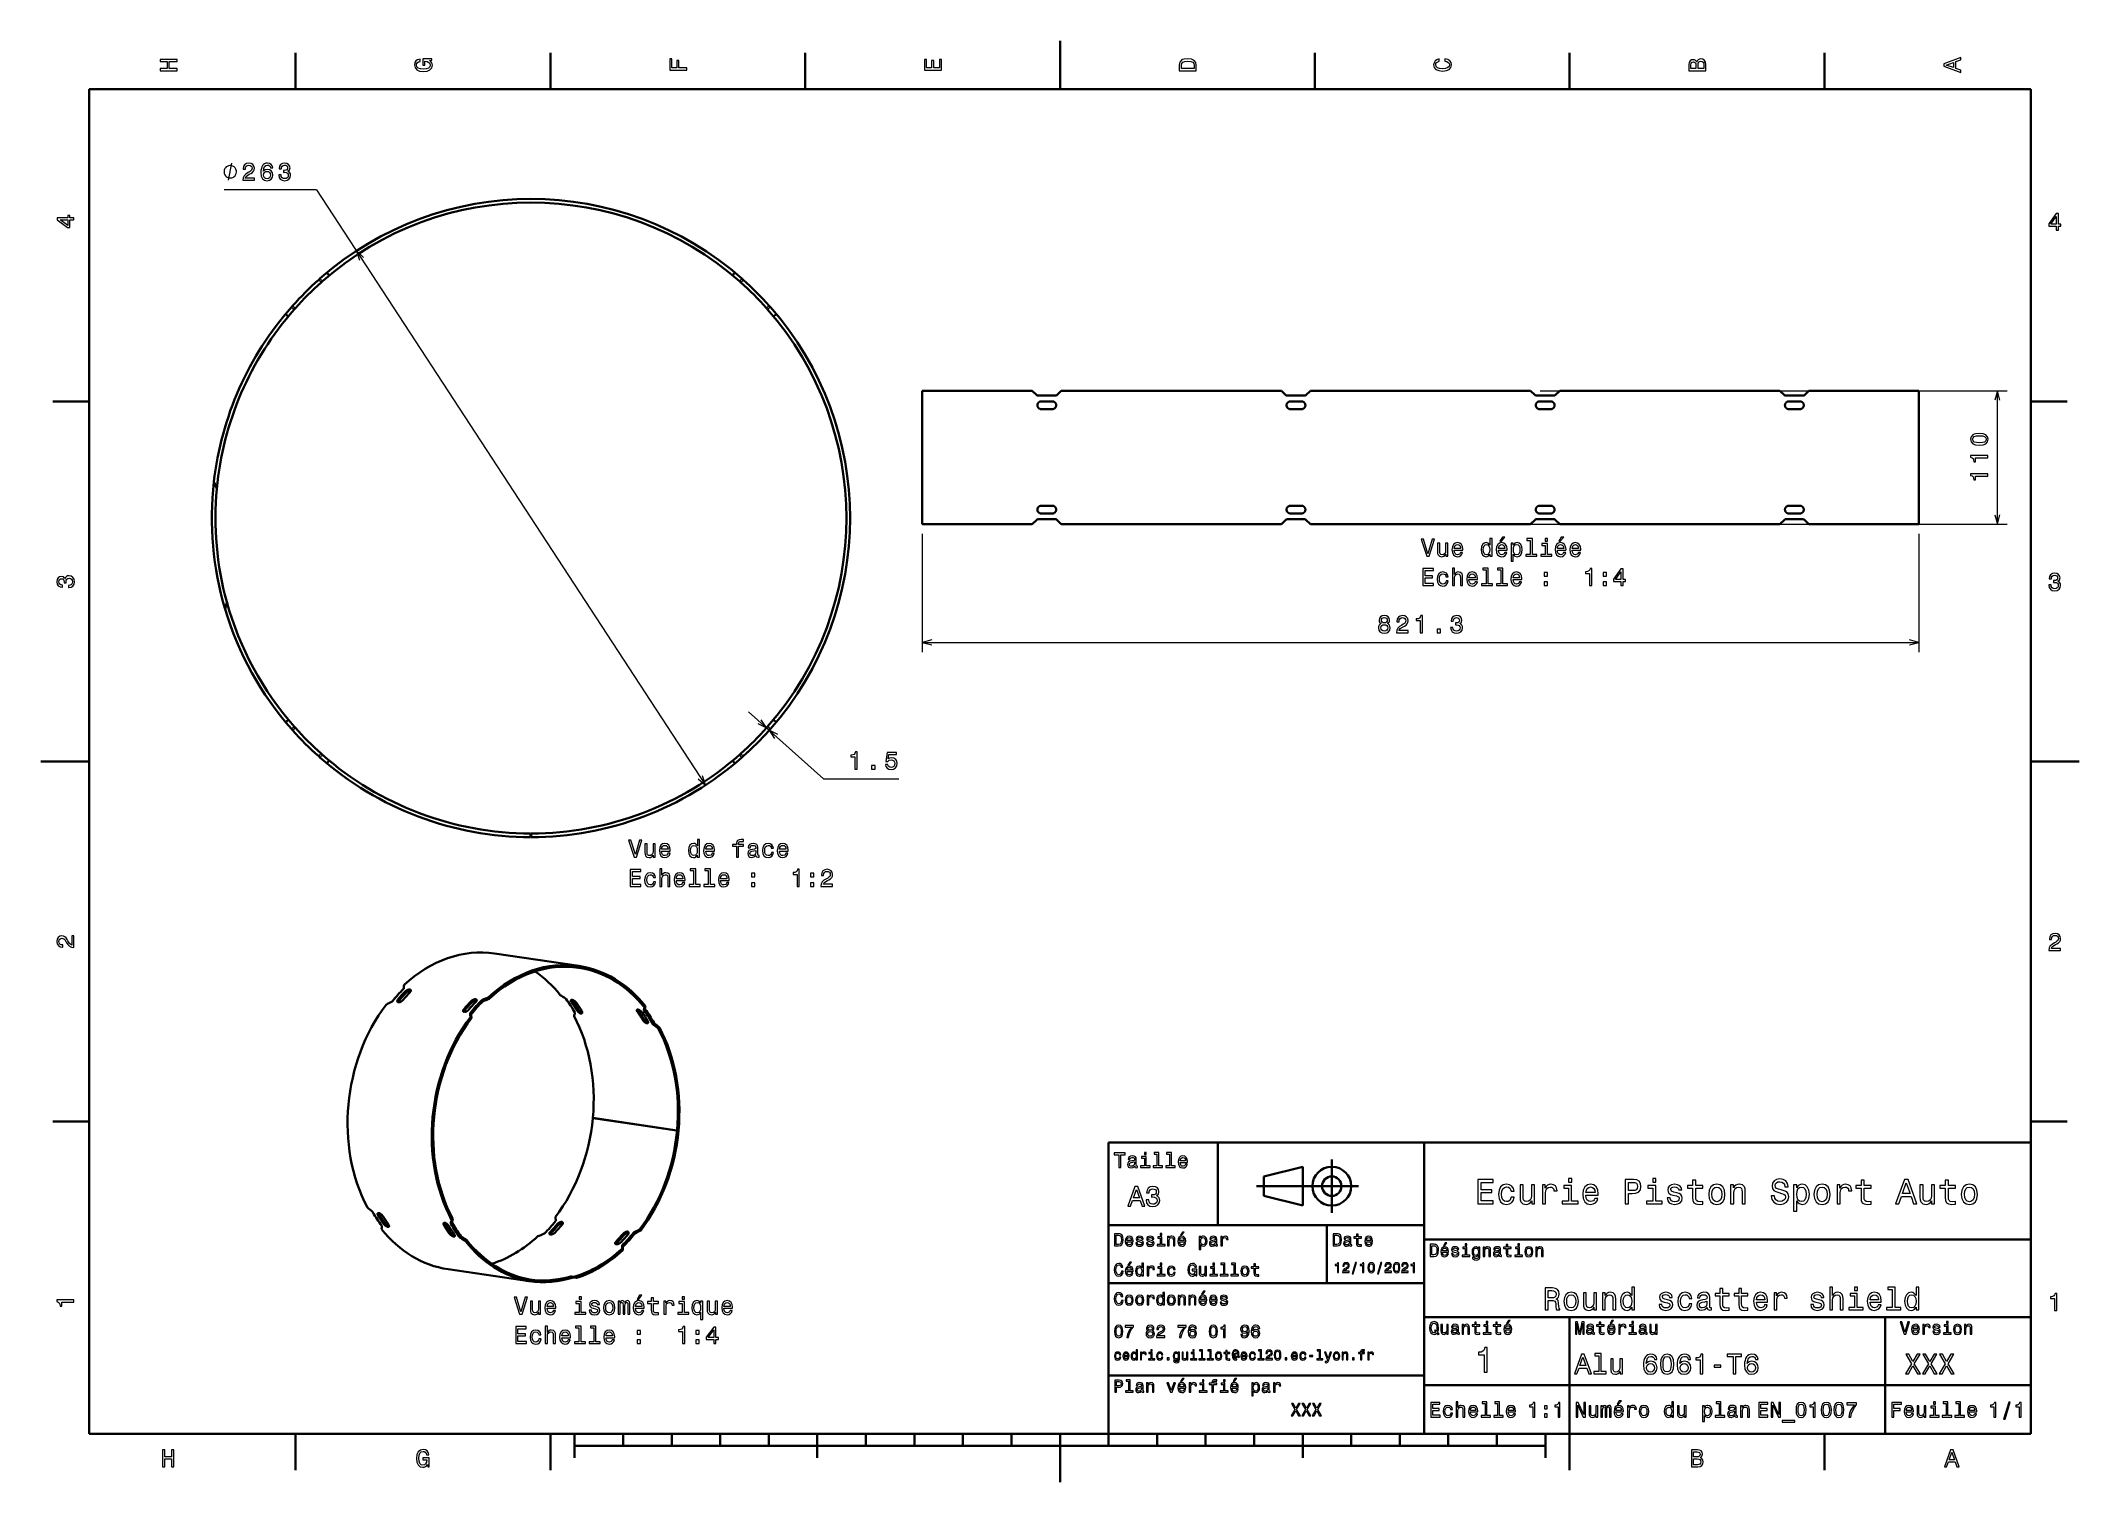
# Model space of a CAD drawing. Extents: x 0 to 420, y 0 to 297.
import ezdxf

# ---------------------------------------------------------------- set-up
doc = ezdxf.new("R2010")
doc.units = 0

msp = doc.modelspace()

# ---------------------------------------------------------------- linework, layer by layer
at = {"color": 7, "lineweight": 35, "ltscale": 0.1875}
for p, q in [((52.5, 287), (52.5, 294.5)), ((105, 287), (105, 294.5)), ((157.5, 287), (157.5, 294.5)), ((262.5, 287), (262.5, 294.5)), ((315, 287), (315, 294.5)), ((367.5, 287), (367.5, 294.5)), ((10, 222.699997), (2.5, 222.699997)), ((410, 222.699997), (417.5, 222.699997)), ((10, 74.300003), (2.5, 74.300003)), ((410, 74.300003), (417.5, 74.300003)), ((52.5, 10), (52.5, 2.5)), ((105, 10), (105, 2.5)), ((315, 10), (315, 2.5)), ((367.5, 10), (367.5, 2.5))]:
    msp.add_line(p, q, dxfattribs=at)
at = {"color": 7, "lineweight": 35, "ltscale": 0.25}
for p, q in [((210, 287), (210, 297)), ((10, 148.5), (0, 148.5)), ((410, 148.5), (420, 148.5)), ((315, 10), (315, 20)), ((210, 10), (210, 0))]:
    msp.add_line(p, q, dxfattribs=at)
at = {"color": 7, "lineweight": 35}
for p, q in [((410, 287), (10, 287)), ((10, 287), (10, 10)), ((410, 10), (410, 287)), ((181.62793, 224.898758), (181.62793, 197.398758)), ((181.62825, 224.898758), (181.62825, 197.398758)), ((181.62825, 224.898758), (204.272476, 224.898758)), ((210.272369, 224.898758), (255.617859, 224.898758)), ((261.617737, 224.898758), (284.290497, 224.898758)), ((284.290497, 224.898758), (306.963257, 224.898758)), ((312.963135, 224.898758), (358.308624, 224.898758)), ((364.308533, 224.898758), (386.952759, 224.898758)), ((386.952759, 224.898758), (386.952759, 197.398758)), ((204.272476, 197.398758), (181.62825, 197.398758)), ((255.617859, 197.398758), (210.272369, 197.398758)), ((284.290497, 197.398758), (261.617737, 197.398758)), ((306.963257, 197.398758), (284.290497, 197.398758)), ((358.308624, 197.398758), (312.963135, 197.398758)), ((386.952759, 197.398758), (364.308533, 197.398758)), ((220, 10), (220, 70)), ((220, 70), (410, 70)), ((285, 10), (285, 70)), ((410, 70), (410, 10)), ((250.5, 61), (271.5, 61)), ((220, 53), (285, 53)), ((285, 50), (410, 50)), ((220, 41), (285, 41)), ((285, 34), (410, 34)), ((380, 10), (380, 34)), ((220, 22), (285, 22)), ((285, 20), (410, 20)), ((10, 10), (410, 10)), ((220, 10), (410, 10)), ((110, 7.5), (310, 7.5))]:
    msp.add_line(p, q, dxfattribs=at)
at = {"color": 7, "lineweight": 13, "ltscale": 0.476868}
msp.add_line((56.829098, 266.266449), (37.754364, 266.266449), dxfattribs=at)
at = {"color": 7, "lineweight": 13}
for p, q in [((56.829098, 266.266449), (136.951172, 143.617752)), ((308.963257, 224.898758), (405.137329, 224.898758)), ((403.137329, 197.398758), (403.137329, 224.898758)), ((181.62825, 195.398758), (181.62825, 171.029556)), ((286.290497, 197.398758), (405.137329, 197.398758)), ((386.952759, 195.398758), (386.952759, 171.029556)), ((181.62825, 173.029556), (386.952759, 173.029556)), ((145.795364, 158.755096), (161.289886, 144.953552))]:
    msp.add_line(p, q, dxfattribs=at)
at = {"color": 7, "lineweight": 35, "ltscale": 0.008957}
for p, q in [((57.527546, 247.997818), (57.259357, 247.760239)), ((144.724533, 247.760239), (144.456345, 247.997818)), ((51.894863, 242.395752), (51.657284, 242.127563)), ((150.326599, 242.127563), (150.08902, 242.395752)), ((51.657284, 155.198761), (51.894863, 154.930573)), ((150.08902, 154.930573), (150.326599, 155.198761)), ((57.259357, 149.566086), (57.527546, 149.328506)), ((144.456345, 149.328506), (144.724533, 149.566086))]:
    msp.add_line(p, q, dxfattribs=at)
at = {"color": 7, "lineweight": 13, "ltscale": 0.01875}
for p, q in [((57.527546, 247.997818), (58.023338, 247.435074)), ((144.456345, 247.997818), (143.960541, 247.435074)), ((57.259357, 247.760239), (57.758205, 247.200195)), ((144.724533, 247.760239), (144.225677, 247.200195)), ((51.657284, 242.127563), (52.220036, 241.631775)), ((51.894863, 242.395752), (52.454906, 241.896896)), ((150.08902, 242.395752), (149.528976, 241.896896)), ((150.326599, 242.127563), (149.763855, 241.631775)), ((51.657284, 155.198761), (52.220036, 155.69455)), ((51.894863, 154.930573), (52.454906, 155.429428)), ((150.08902, 154.930573), (149.528976, 155.429428)), ((150.326599, 155.198761), (149.763855, 155.69455)), ((57.259357, 149.566086), (57.758205, 150.126129)), ((57.527546, 149.328506), (58.023338, 149.891251)), ((144.456345, 149.328506), (143.960541, 149.891251)), ((144.724533, 149.566086), (144.225677, 150.126129))]:
    msp.add_line(p, q, dxfattribs=at)
at = {"color": 7, "lineweight": 35, "ltscale": 0.01875}
for p, q in [((58.956249, 249.220688), (59.435745, 248.643982)), ((143.027634, 249.220688), (142.548141, 248.643982)), ((50.434422, 240.698853), (51.011124, 240.21936)), ((151.549469, 240.698853), (150.972763, 240.21936)), ((50.434422, 156.627472), (51.011124, 157.106964)), ((151.549469, 156.627472), (150.972763, 157.106964)), ((58.956249, 148.105637), (59.435745, 148.682343)), ((143.027634, 148.105637), (142.548141, 148.682343)), ((100.935219, 133.663177), (100.934563, 132.913177)), ((101.048668, 133.663177), (101.049324, 132.913177))]:
    msp.add_line(p, q, dxfattribs=at)
at = {"color": 7, "lineweight": 35, "ltscale": 0.008855}
for p, q in [((58.023338, 247.435074), (57.758205, 247.200195)), ((144.225677, 247.200195), (143.960541, 247.435074)), ((52.454906, 241.896896), (52.220036, 241.631775)), ((149.763855, 241.631775), (149.528976, 241.896896)), ((52.220036, 155.69455), (52.454906, 155.429428)), ((149.528976, 155.429428), (149.763855, 155.69455)), ((57.758205, 150.126129), (58.023338, 149.891251)), ((143.960541, 149.891251), (144.225677, 150.126129))]:
    msp.add_line(p, q, dxfattribs=at)
at = {"color": 7, "lineweight": 35, "ltscale": 0.032912}
for p, q in [((205.207443, 223.971985), (204.272476, 224.898758)), ((256.552826, 223.971985), (255.617859, 224.898758)), ((359.243591, 223.971985), (358.308624, 224.898758)), ((364.308533, 224.898758), (363.373566, 223.971985)), ((204.272476, 197.398758), (205.207443, 198.325531)), ((255.617859, 197.398758), (256.552826, 198.325531)), ((358.308624, 197.398758), (359.243591, 198.325531)), ((363.373566, 198.325531), (364.308533, 197.398758))]:
    msp.add_line(p, q, dxfattribs=at)
at = {"color": 7, "lineweight": 35, "ltscale": 0.094343}
for p, q in [((209.159286, 223.898758), (205.385559, 223.898758)), ((260.504669, 223.898758), (256.730957, 223.898758)), ((363.195435, 223.898758), (359.421722, 223.898758)), ((205.385559, 198.398758), (209.159286, 198.398758)), ((256.730957, 198.398758), (260.504669, 198.398758)), ((359.421722, 198.398758), (363.195435, 198.398758))]:
    msp.add_line(p, q, dxfattribs=at)
at = {"color": 7, "lineweight": 35, "ltscale": 0.056586}
for p, q in [((208.404144, 222.698761), (206.140701, 222.698761)), ((259.749512, 222.698761), (257.486084, 222.698761)), ((311.09491, 222.698761), (308.831482, 222.698761)), ((362.440308, 222.698761), (360.17688, 222.698761)), ((208.404144, 221.098755), (206.140701, 221.098755)), ((259.749512, 221.098755), (257.486084, 221.098755)), ((311.09491, 221.098755), (308.831482, 221.098755)), ((362.440308, 221.098755), (360.17688, 221.098755)), ((206.140701, 201.198761), (208.404144, 201.198761)), ((206.140701, 199.598755), (208.404144, 199.598755)), ((259.749512, 201.198761), (257.486084, 201.198761)), ((259.749512, 199.598755), (257.486084, 199.598755)), ((311.09491, 201.198761), (308.831482, 201.198761)), ((311.09491, 199.598755), (308.831482, 199.598755)), ((360.17688, 201.198761), (362.440308, 201.198761)), ((360.17688, 199.598755), (362.440308, 199.598755))]:
    msp.add_line(p, q, dxfattribs=at)
at = {"color": 7, "lineweight": 35, "ltscale": 0.032911}
for p, q in [((210.272369, 224.898758), (209.337418, 223.971985)), ((261.617737, 224.898758), (260.6828, 223.971985)), ((307.898193, 223.971985), (306.963257, 224.898758)), ((312.963135, 224.898758), (312.028198, 223.971985)), ((209.337418, 198.325531), (210.272369, 197.398758)), ((260.6828, 198.325531), (261.617737, 197.398758)), ((306.963257, 197.398758), (307.898193, 198.325531)), ((312.028198, 198.325531), (312.963135, 197.398758))]:
    msp.add_line(p, q, dxfattribs=at)
at = {"color": 7, "lineweight": 35, "ltscale": 0.094344}
for p, q in [((311.850067, 223.898758), (308.076324, 223.898758)), ((308.076324, 198.398758), (311.850067, 198.398758))]:
    msp.add_line(p, q, dxfattribs=at)
at = {"color": 7, "lineweight": 13, "ltscale": 0.387701}
msp.add_line((161.289886, 144.953552), (176.797943, 144.953552), dxfattribs=at)
at = {"color": 7, "lineweight": 35, "ltscale": 0.438477}
for p, q in [((93.515808, 108.935173), (110.866898, 106.37413)), ((131.099945, 72.43972), (113.748856, 75.000763)), ((131.105164, 72.496147), (113.754074, 75.05719)), ((131.388794, 72.423431), (114.037704, 74.984474))]:
    msp.add_line(p, q, dxfattribs=at)
at = {"color": 7, "lineweight": 13, "ltscale": 0.008291}
for p, q in [((75.038681, 101.07299), (75.210526, 100.789352)), ((88.60408, 99.070724), (88.775917, 98.787086)), ((105.167961, 51.342369), (104.996117, 51.626007)), ((118.733353, 49.340099), (118.561516, 49.623734))]:
    msp.add_line(p, q, dxfattribs=at)
at = {"color": 7, "lineweight": 13, "ltscale": 0.008142}
for p, q in [((73.650803, 99.540619), (73.838478, 99.27446)), ((87.216202, 97.538345), (87.403877, 97.272186)), ((106.555832, 52.874748), (106.368164, 53.1409)), ((120.121231, 50.872475), (119.933563, 51.13863))]:
    msp.add_line(p, q, dxfattribs=at)
at = {"color": 7, "lineweight": 13, "ltscale": 0.00808}
msp.add_line((88.479401, 96.605927), (88.67334, 96.347359), dxfattribs=at)
at = {"color": 7, "lineweight": 13, "ltscale": 0.008092}
for p, q in [((88.537048, 96.741081), (88.729805, 96.481049)), ((122.333694, 51.148216), (122.140945, 51.408253))]:
    msp.add_line(p, q, dxfattribs=at)
at = {"color": 7, "lineweight": 13, "ltscale": 0.00834}
for p, q in [((90.850174, 99.295036), (91.016548, 99.005875)), ((120.020569, 48.594257), (119.854202, 48.883427))]:
    msp.add_line(p, q, dxfattribs=at)
at = {"color": 7, "lineweight": 13, "ltscale": 0.008352}
for p, q in [((91.010605, 99.400673), (91.175674, 99.110229)), ((119.952538, 48.474983), (119.787476, 48.765434))]:
    msp.add_line(p, q, dxfattribs=at)
at = {"color": 7, "lineweight": 35, "ltscale": 0.008413}
for p, q in [((92.201927, 99.892174), (92.360077, 99.595131)), ((119.93071, 47.810867), (119.772568, 48.10791))]:
    msp.add_line(p, q, dxfattribs=at)
at = {"color": 7, "lineweight": 13, "ltscale": 0.008587}
for p, q in [((109.59259, 99.163429), (109.370277, 98.901573)), ((123.15799, 97.161156), (122.935677, 96.899307)), ((70.614052, 53.251934), (70.836365, 53.513786)), ((84.179443, 51.249664), (84.401756, 51.511517))]:
    msp.add_line(p, q, dxfattribs=at)
at = {"color": 7, "lineweight": 13, "ltscale": 0.008444}
for p, q in [((110.684227, 97.494026), (110.449463, 97.251213)), ((69.522415, 54.921337), (69.757179, 55.164146)), ((83.087814, 52.919064), (83.322578, 53.161873))]:
    msp.add_line(p, q, dxfattribs=at)
at = {"color": 7, "lineweight": 13, "ltscale": 0.008645}
for p, q in [((124.493225, 97.550316), (124.27636, 97.280968)), ((86.469925, 50.325344), (86.686783, 50.594688))]:
    msp.add_line(p, q, dxfattribs=at)
at = {"color": 7, "lineweight": 13, "ltscale": 0.008634}
for p, q in [((124.539391, 97.433258), (124.321472, 97.165329)), ((86.33136, 50.456039), (86.549271, 50.723969))]:
    msp.add_line(p, q, dxfattribs=at)
at = {"color": 7, "lineweight": 35, "ltscale": 0.008701}
for p, q in [((124.583954, 98.102631), (124.372726, 97.826004)), ((87.548691, 49.600403), (87.759918, 49.877037))]:
    msp.add_line(p, q, dxfattribs=at)
at = {"color": 7, "lineweight": 35, "ltscale": 0.00802}
for p, q in [((88.527382, 95.835052), (88.727448, 95.58429)), ((123.605255, 51.867989), (123.405197, 52.118752))]:
    msp.add_line(p, q, dxfattribs=at)
at = {"color": 7, "lineweight": 13, "ltscale": 0.008443}
msp.add_line((124.249619, 95.491753), (124.014862, 95.248947), dxfattribs=at)
at = {"color": 7, "lineweight": 13, "ltscale": 0.008395}
for p, q in [((126.35878, 94.650925), (126.12011, 94.414734)), ((84.511971, 53.238373), (84.750641, 53.474564))]:
    msp.add_line(p, q, dxfattribs=at)
at = {"color": 7, "lineweight": 13, "ltscale": 0.008383}
for p, q in [((126.484146, 94.505661), (126.244568, 94.271042)), ((84.479004, 53.370003), (84.718575, 53.604614))]:
    msp.add_line(p, q, dxfattribs=at)
at = {"color": 7, "lineweight": 35, "ltscale": 0.008322}
for p, q in [((127.474159, 93.682724), (127.229965, 93.456512)), ((84.658485, 54.020317), (84.902679, 54.246529))]:
    msp.add_line(p, q, dxfattribs=at)
at = {"color": 7, "lineweight": 35, "ltscale": 0.007233}
for p, q in [((113.748856, 75.000763), (114.037704, 74.984474)), ((131.099945, 72.43972), (131.388794, 72.423431)), ((131.105164, 72.496147), (131.394073, 72.480507))]:
    msp.add_line(p, q, dxfattribs=at)
at = {"color": 7, "lineweight": 35, "ltscale": 0.425}
msp.add_line((242.5, 53), (242.5, 70), dxfattribs=at)
at = {"color": 7, "lineweight": 35, "ltscale": 0.206155}
for p, q in [((252, 63), (260, 65)), ((260, 57), (252, 59))]:
    msp.add_line(p, q, dxfattribs=at)
at = {"color": 7, "lineweight": 35, "ltscale": 0.1}
msp.add_line((252, 59), (252, 63), dxfattribs=at)
at = {"color": 7, "lineweight": 35, "ltscale": 0.2}
msp.add_line((260, 65), (260, 57), dxfattribs=at)
at = {"color": 7, "lineweight": 35, "ltscale": 0.275}
msp.add_line((266, 55.5), (266, 66.5), dxfattribs=at)
at = {"color": 7, "lineweight": 13, "ltscale": 0.008081}
msp.add_line((122.483749, 51.26973), (122.28981, 51.528301), dxfattribs=at)
at = {"color": 7, "lineweight": 35, "ltscale": 0.3}
msp.add_line((265, 41), (265, 53), dxfattribs=at)
at = {"color": 7, "lineweight": 35, "ltscale": 0.422532}
msp.add_line((83.914719, 43.889946), (100.634857, 41.422031), dxfattribs=at)
at = {"color": 7, "lineweight": 35, "ltscale": 0.015945}
for p, q in [((109.208542, 42.411304), (109.839493, 42.318172)), ((110.404526, 42.113316), (109.773575, 42.206444))]:
    msp.add_line(p, q, dxfattribs=at)
at = {"color": 7, "lineweight": 35, "ltscale": 0.015944}
msp.add_line((100.185143, 41.519615), (99.554199, 41.612743), dxfattribs=at)
at = {"color": 7, "lineweight": 35, "ltscale": 0.35}
msp.add_line((315, 20), (315, 34), dxfattribs=at)
at = {"color": 7, "lineweight": 35, "ltscale": 0.125}
for p, q in [((110, 10), (110, 5)), ((160, 10), (160, 5)), ((260, 10), (260, 5)), ((310, 10), (310, 5))]:
    msp.add_line(p, q, dxfattribs=at)
at = {"color": 7, "lineweight": 35, "ltscale": 0.0625}
for p, q in [((120, 10), (120, 7.5)), ((130, 10), (130, 7.5)), ((140, 10), (140, 7.5)), ((150, 10), (150, 7.5)), ((170, 10), (170, 7.5)), ((180, 10), (180, 7.5)), ((190, 10), (190, 7.5)), ((200, 10), (200, 7.5)), ((220, 10), (220, 7.5)), ((230, 10), (230, 7.5)), ((240, 10), (240, 7.5)), ((250, 10), (250, 7.5)), ((270, 10), (270, 7.5)), ((280, 10), (280, 7.5)), ((290, 10), (290, 7.5)), ((300, 10), (300, 7.5))]:
    msp.add_line(p, q, dxfattribs=at)
at = {"color": 7, "lineweight": 13}
for points in [[(28.083214, 290.829987), (28.083214, 291.299011), (26.439121, 291.299011), (26.439121, 292.701019), (28.083214, 292.701019), (28.083214, 293.164978), (24.583214, 293.164978), (24.583214, 292.701019), (26.010447, 292.701019), (26.010447, 291.299011), (24.583214, 291.299011), (24.583214, 290.829987)], [(80.114197, 292.922913), (80.583214, 293.008667), (80.583214, 293.260803), (78.692001, 293.260803), (78.692001, 291.984863), (79.120674, 291.984863), (79.120674, 292.771606), (79.15094, 292.771606), (79.614914, 292.71109), (79.957855, 292.549713), (80.174713, 292.302612), (80.245316, 291.994965), (80.154541, 291.652039), (79.882202, 291.384735), (79.433357, 291.213257), (78.818085, 291.15274), (78.207855, 291.208221), (77.759003, 291.3797), (77.486671, 291.652039), (77.390854, 292.020172), (77.441284, 292.272339), (77.582497, 292.479126), (77.819527, 292.630402), (78.137245, 292.716156), (78.137245, 293.215424), (77.653099, 293.08429), (77.289986, 292.837189), (77.068085, 292.489197), (76.987396, 292.050446), (77.113472, 291.475525), (77.481628, 291.041779), (78.0616, 290.764404), (78.833214, 290.668579), (79.609871, 290.764404), (80.189842, 291.041779), (80.557999, 291.450287), (80.679039, 291.964691), (80.638687, 292.252167), (80.537827, 292.509369), (80.361313, 292.731262)], [(133.083206, 290.966156), (133.083206, 291.43515), (131.474411, 291.43515), (131.474411, 292.907776), (131.055832, 292.907776), (131.055832, 291.43515), (130.006836, 291.43515), (130.006836, 293.245697), (129.583206, 293.245697), (129.583206, 290.966156)], [(185.583206, 290.940918), (185.583206, 293.159943), (185.159576, 293.159943), (185.159576, 291.404907), (183.974411, 291.404907), (183.974411, 292.968292), (183.555832, 292.968292), (183.555832, 291.404907), (182.506836, 291.404907), (182.506836, 293.119598), (182.083206, 293.119598), (182.083206, 290.940918)], [(234.583206, 291.994965), (234.583206, 290.829987), (238.083206, 290.829987), (238.083206, 291.994965), (237.97226, 292.544678), (237.634354, 292.953186), (237.084641, 293.205353), (236.333206, 293.296112), (235.566635, 293.215424), (235.264038, 293.114563), (235.021973, 292.973358), (234.694153, 292.56485), (234.613464, 292.297546)], [(235.001801, 291.959656), (235.077438, 292.342957), (235.309433, 292.605194), (235.722977, 292.761536), (236.333206, 292.811951), (236.923264, 292.7565), (237.336807, 292.600159), (237.583923, 292.332855), (237.664612, 291.959656), (237.664612, 291.299011), (235.001801, 291.299011)], [(289.282074, 292.817017), (289.705688, 292.716156), (290.008301, 292.549713), (290.194885, 292.317719), (290.255402, 292.04541), (290.164642, 291.71759), (289.892303, 291.460388), (289.448486, 291.28891), (288.833221, 291.233429), (288.222992, 291.28891), (287.774139, 291.455353), (287.501801, 291.712555), (287.405975, 292.04541), (287.456421, 292.287476), (287.597626, 292.494232), (287.824585, 292.65564), (288.137268, 292.766571), (288.137268, 293.245697), (287.658142, 293.094391), (287.295044, 292.832153), (287.068085, 292.47406), (286.987396, 292.04541), (287.113495, 291.510803), (287.466492, 291.102325), (288.046478, 290.840057), (288.833221, 290.749298), (289.619965, 290.840057), (290.199951, 291.102325), (290.558014, 291.510803), (290.679047, 292.04541), (290.583221, 292.514404), (290.315918, 292.89267), (289.877167, 293.159943), (289.282074, 293.301147)], [(341.192017, 292.630402), (340.899506, 292.983429), (340.70282, 293.074219), (340.460754, 293.104462), (340.082489, 293.03891), (339.810181, 292.842224), (339.643738, 292.524506), (339.583221, 292.080688), (339.583221, 290.835022), (343.083221, 290.835022), (343.083221, 292.151306), (343.012604, 292.620331), (342.805847, 292.968292), (342.478027, 293.18515), (342.034241, 293.260803), (341.736694, 293.215424), (341.489563, 293.094391), (341.308014, 292.897705)], [(341.035675, 291.984863), (341.035675, 291.299011), (340.001801, 291.299011), (340.001801, 292.025208), (340.032074, 292.297546), (340.122833, 292.489197), (340.279175, 292.605194), (340.511169, 292.645538), (340.743164, 292.600159), (340.904541, 292.479126), (341.005402, 292.272339)], [(342.664642, 292.095825), (342.664642, 291.299011), (341.45929, 291.299011), (341.45929, 292.050446), (341.494598, 292.368164), (341.600525, 292.595093), (341.782074, 292.731262), (342.044312, 292.776672), (342.321686, 292.731262), (342.513336, 292.605194), (342.629333, 292.393372)], [(395.583221, 290.466858), (395.583221, 290.930847), (394.554413, 291.299011), (394.554413, 292.695984), (395.583221, 293.064117), (395.583221, 293.538177), (392.078186, 292.257202), (392.078186, 291.742798)], [(394.125732, 291.460388), (392.582489, 292), (394.125732, 292.539642)], [(40.32103, 270.016449), (40.32103, 270.133118), (40.262695, 270.366455), (40.204365, 270.541443), (40.14603, 270.658142), (40.029362, 270.83313), (39.854362, 271.008118), (39.679363, 271.124786), (39.562698, 271.183105), (39.387695, 271.241455), (39.154366, 271.299805), (39.037697, 271.299805), (38.921032, 271.299805), (38.687698, 271.241455), (38.512695, 271.183105), (38.39603, 271.124786), (38.221031, 271.008118), (38.046032, 270.83313), (37.929363, 270.658142), (37.871029, 270.541443), (37.812698, 270.366455), (37.754364, 270.133118), (37.754364, 270.016449), (37.754364, 269.89978), (37.812698, 269.666443), (37.871029, 269.491455), (37.929363, 269.374786), (38.046032, 269.199799), (38.221031, 269.02478), (38.39603, 268.908142), (38.512695, 268.849792), (38.687698, 268.791443), (38.921032, 268.733124), (39.037697, 268.733124), (39.154362, 268.733124), (39.387695, 268.791443), (39.562698, 268.849792), (39.679363, 268.908142), (39.854362, 269.02478), (40.029362, 269.199799), (40.14603, 269.374786), (40.204365, 269.491455), (40.262695, 269.666443), (40.32103, 269.89978)], [(41.60849, 268.266449), (44.014111, 268.266449), (44.014111, 268.700165), (42.112812, 268.700165), (42.218719, 268.937195), (42.400276, 269.133881), (42.960075, 269.491943), (43.257626, 269.64325), (43.590477, 269.860107), (43.827511, 270.112274), (43.963676, 270.409821), (44.014111, 270.747742), (43.928375, 271.171356), (43.691341, 271.504211), (43.328232, 271.716034), (42.859211, 271.791687), (42.375061, 271.705933), (42.006905, 271.468903), (41.769875, 271.090668), (41.689182, 270.59137), (41.689182, 270.520782), (42.148117, 270.520782), (42.148117, 270.561127), (42.193504, 270.904053), (42.32967, 271.156219), (42.546532, 271.317627), (42.833996, 271.373077), (43.126503, 271.322662), (43.343361, 271.196564), (43.48457, 270.999878), (43.535004, 270.752777), (43.499699, 270.520782), (43.403877, 270.324097), (43.242496, 270.152618), (43.020592, 270.001343), (42.723042, 269.839935), (42.228806, 269.527252), (41.880825, 269.194397), (41.674053, 268.790955), (41.60849, 268.281586)], [(47.785435, 270.823364), (47.689613, 271.231873), (47.467712, 271.534485), (47.124771, 271.726105), (46.680969, 271.791687), (46.383419, 271.756378), (46.126213, 271.660553), (45.899269, 271.504211), (45.707626, 271.282318), (45.556328, 271.004944), (45.445377, 270.667023), (45.374771, 270.268616), (45.354599, 269.819763), (45.435291, 269.103638), (45.682407, 268.584167), (46.080826, 268.271484), (46.625492, 268.165588), (47.114685, 268.256378), (47.487885, 268.493408), (47.729958, 268.866608), (47.815693, 269.340668), (47.729958, 269.819763), (47.497971, 270.187927), (47.1399, 270.419922), (46.696098, 270.50061), (46.216991, 270.39975), (45.858921, 270.112274), (45.93457, 270.667023), (46.095955, 271.06543), (46.343071, 271.30249), (46.686012, 271.383179), (46.938171, 271.342834), (47.129814, 271.236908), (47.255898, 271.060394), (47.321457, 270.823364)], [(47.3265, 269.335632), (47.271027, 269.017883), (47.129814, 268.775818), (46.90287, 268.614441), (46.620449, 268.564026), (46.322899, 268.614441), (46.095955, 268.770782), (45.949699, 269.012848), (45.904312, 269.330566), (45.954742, 269.64325), (46.095955, 269.88028), (46.327942, 270.031586), (46.640621, 270.087067), (46.912956, 270.031586), (47.129814, 269.885315), (47.271027, 269.648315)], [(49.040192, 269.365875), (49.040192, 269.330566), (49.12088, 268.846436), (49.357914, 268.483307), (49.731113, 268.251343), (50.225349, 268.165588), (50.749844, 268.251343), (51.143215, 268.473236), (51.395378, 268.826263), (51.486156, 269.280151), (51.445808, 269.577698), (51.334858, 269.819763), (51.153301, 270.006378), (50.911228, 270.142548), (51.239037, 270.414856), (51.35503, 270.848572), (51.279385, 271.241943), (51.062523, 271.53952), (50.709499, 271.726105), (50.225349, 271.791687), (49.771458, 271.710999), (49.423473, 271.489075), (49.196529, 271.136047), (49.12088, 270.667023), (49.12088, 270.631714), (49.569729, 270.631714), (49.610073, 270.954498), (49.741199, 271.186493), (49.953014, 271.327698), (50.250565, 271.378113), (50.512814, 271.337769), (50.704456, 271.231873), (50.82045, 271.060394), (50.865837, 270.82843), (50.82045, 270.581299), (50.699413, 270.414856), (50.487595, 270.314026), (50.20013, 270.283752), (50.003445, 270.288788), (50.003445, 269.890381), (50.250565, 269.900452), (50.568287, 269.855072), (50.805321, 269.734039), (50.946529, 269.537354), (50.996964, 269.280151), (50.941486, 268.98764), (50.795235, 268.770782), (50.563244, 268.634613), (50.255608, 268.589233), (49.937885, 268.639648), (49.705894, 268.790955), (49.559643, 269.03302), (49.504166, 269.365875)], [(6.833213, 260.077362), (6.833213, 260.53125), (5.965778, 260.53125), (5.965778, 261.030548), (5.56232, 261.030548), (5.56232, 260.53125), (3.408862, 260.53125), (3.408862, 260.072327), (5.521974, 258.539185), (5.965778, 258.539185), (5.965778, 260.077362)], [(415.277374, 257.966766), (415.731262, 257.966766), (415.731262, 258.834198), (416.23056, 258.834198), (416.23056, 259.237671), (415.731262, 259.237671), (415.731262, 261.391113), (415.272339, 261.391113), (413.739197, 259.278015), (413.739197, 258.834198), (415.277374, 258.834198)], [(414.162842, 259.237671), (415.277374, 260.806091), (415.277374, 259.237671)], [(5.56232, 258.96283), (3.993876, 260.077362), (5.56232, 260.077362)], [(399.427673, 213.669357), (400.219452, 213.74501), (400.784302, 213.98204), (401.127258, 214.360291), (401.23819, 214.884781), (401.127258, 215.404236), (400.784302, 215.782471), (400.219452, 216.014465), (399.427673, 216.095154), (398.64093, 216.014465), (398.328247, 215.91864), (398.071045, 215.782471), (397.728119, 215.404236), (397.612122, 214.884781), (397.728119, 214.360291), (398.07608, 213.98204), (398.64093, 213.74501)], [(399.427673, 214.153519), (398.817444, 214.193863), (398.378693, 214.319946), (398.12149, 214.54689), (398.030701, 214.884781), (398.12149, 215.217636), (398.378693, 215.44458), (398.817444, 215.570663), (399.427673, 215.611008), (400.042938, 215.570663), (400.48172, 215.44458), (400.738922, 215.217636), (400.824646, 214.884781), (400.738922, 214.54689), (400.48172, 214.319946), (400.042938, 214.193863)], [(401.137329, 211.057983), (401.137329, 211.516907), (397.612122, 211.516907), (397.612122, 211.173981), (397.919739, 211.083191), (398.126526, 210.901642), (398.247559, 210.624268), (398.287903, 210.240982), (398.645966, 210.240982), (398.645966, 211.057983)], [(401.137329, 207.32196), (401.137329, 207.780884), (397.612122, 207.780884), (397.612122, 207.437958), (397.919739, 207.347168), (398.126526, 207.165619), (398.247559, 206.888245), (398.287903, 206.504959), (398.645966, 206.504959), (398.645966, 207.32196)], [(286.685883, 194.29718), (285.80835, 191.31662), (284.905609, 194.29718), (284.426514, 194.29718), (285.556183, 190.79213), (286.060516, 190.79213), (287.164978, 194.29718)], [(289.888336, 193.500336), (289.444519, 193.500336), (289.444519, 191.936935), (289.394104, 191.573837), (289.247833, 191.311584), (289.020905, 191.150192), (288.723328, 191.099762), (288.486298, 191.140106), (288.335022, 191.261154), (288.249268, 191.467926), (288.229095, 191.760422), (288.229095, 193.500336), (287.785309, 193.500336), (287.785309, 191.720078), (287.800446, 191.362015), (287.89624, 191.064468), (288.188751, 190.79213), (288.657776, 190.696304), (288.909943, 190.731613), (289.126801, 190.822388), (289.313385, 190.978729), (289.464691, 191.205673), (289.464691, 190.79213), (289.888336, 190.79213)], [(291.224792, 192.017639), (293, 192.017639), (293.005035, 192.224411), (292.924347, 192.804382), (292.702454, 193.238098), (292.349426, 193.500336), (291.880402, 193.596161), (291.421478, 193.4953), (291.068451, 193.212875), (290.841492, 192.753952), (290.760803, 192.148758), (290.836456, 191.528442), (291.063385, 191.074554), (291.411377, 190.79213), (291.865265, 190.696304), (292.258636, 190.761871), (292.581421, 190.933334), (292.818451, 191.205673), (292.95462, 191.568787), (292.515839, 191.568787), (292.425079, 191.36705), (292.293945, 191.215759), (291.920746, 191.094727), (291.63327, 191.150192), (291.416412, 191.326706), (291.275208, 191.614182), (291.224792, 192.002502)], [(291.224792, 192.390839), (291.280273, 192.738815), (291.416412, 192.996017), (291.623199, 193.152359), (291.895538, 193.20784), (292.162811, 193.152359), (292.369598, 192.996017), (292.495667, 192.738815), (292.541077, 192.390839)], [(298.572754, 191.210724), (298.572754, 190.79213), (299.016571, 190.79213), (299.016571, 194.413162), (298.57782, 194.413162), (298.57782, 193.086792), (298.239899, 193.470078), (298.033142, 193.560867), (297.796112, 193.596161), (297.367432, 193.4953), (297.034576, 193.212875), (296.817719, 192.758987), (296.742065, 192.148758), (296.817719, 191.538528), (297.034576, 191.07959), (297.367432, 190.79213), (297.796112, 190.696304), (298.033142, 190.731613), (298.244965, 190.822388)], [(300.332855, 192.017639), (302.108063, 192.017639), (302.113098, 192.224411), (302.03241, 192.804382), (301.810516, 193.238098), (301.457489, 193.500336), (300.988464, 193.596161), (300.529541, 193.4953), (300.176514, 193.212875), (299.949554, 192.753952), (299.868866, 192.148758), (299.944519, 191.528442), (300.171478, 191.074554), (300.51944, 190.79213), (300.973328, 190.696304), (301.366699, 190.761871), (301.689484, 190.933334), (301.926514, 191.205673), (302.062683, 191.568787), (301.623932, 191.568787), (301.533142, 191.36705), (301.402008, 191.215759), (301.028809, 191.094727), (300.741364, 191.150192), (300.524506, 191.326706), (300.38327, 191.614182), (300.332855, 192.002502)], [(300.332855, 192.390839), (300.388336, 192.738815), (300.524506, 192.996017), (300.731262, 193.152359), (301.003601, 193.20784), (301.270905, 193.152359), (301.477661, 192.996017), (301.60376, 192.738815), (301.649139, 192.390839)], [(300.640503, 193.8685), (300.938049, 193.8685), (301.639038, 194.725845), (301.144806, 194.725845)], [(303.399139, 193.081757), (303.399139, 193.500336), (302.955322, 193.500336), (302.955322, 189.743134), (303.399139, 189.743134), (303.399139, 191.205673), (303.555481, 190.968643), (303.731995, 190.812302), (304.175781, 190.696304), (304.599426, 190.79213), (304.932281, 191.07959), (305.149139, 191.533478), (305.229828, 192.148758), (305.149139, 192.758987), (304.932281, 193.212875), (304.599426, 193.4953), (304.175781, 193.596161), (303.933716, 193.565903), (303.726929, 193.470078), (303.550415, 193.308701)], [(306.899139, 194.039963), (306.899139, 191.165329), (305.986298, 191.165329), (305.986298, 190.79213), (308.250732, 190.79213), (308.250732, 191.165329), (307.342926, 191.165329), (307.342926, 194.413162), (306.203186, 194.413162), (306.203186, 194.039963)], [(310.40921, 191.165329), (310.40921, 193.409561), (309.26944, 193.409561), (309.26944, 193.031326), (309.965424, 193.031326), (309.965424, 191.165329), (309.057648, 191.165329), (309.057648, 190.79213), (311.327087, 190.79213), (311.327087, 191.165329)], [(310.424347, 194.413162), (309.955322, 194.413162), (309.955322, 193.908844), (310.424347, 193.908844)], [(312.476929, 192.017639), (314.252167, 192.017639), (314.257202, 192.224411), (314.176514, 192.804382), (313.95462, 193.238098), (313.601593, 193.500336), (313.132568, 193.596161), (312.673645, 193.4953), (312.320618, 193.212875), (312.093658, 192.753952), (312.01297, 192.148758), (312.088623, 191.528442), (312.315552, 191.074554), (312.663544, 190.79213), (313.117432, 190.696304), (313.510803, 190.761871), (313.833557, 190.933334), (314.070618, 191.205673), (314.206757, 191.568787), (313.768005, 191.568787), (313.677246, 191.36705), (313.546112, 191.215759), (313.172913, 191.094727), (312.885437, 191.150192), (312.668579, 191.326706), (312.527374, 191.614182), (312.476929, 192.002502)], [(312.476929, 192.390839), (312.53241, 192.738815), (312.668579, 192.996017), (312.875366, 193.152359), (313.147705, 193.20784), (313.414978, 193.152359), (313.621765, 192.996017), (313.747833, 192.738815), (313.793213, 192.390839)], [(312.784576, 193.8685), (313.082123, 193.8685), (313.783142, 194.725845), (313.28891, 194.725845)], [(315.51297, 192.017639), (317.288177, 192.017639), (317.293213, 192.224411), (317.212524, 192.804382), (316.990631, 193.238098), (316.637604, 193.500336), (316.168579, 193.596161), (315.709656, 193.4953), (315.356628, 193.212875), (315.129669, 192.753952), (315.048981, 192.148758), (315.124634, 191.528442), (315.351593, 191.074554), (315.699554, 190.79213), (316.153442, 190.696304), (316.546814, 190.761871), (316.869598, 190.933334), (317.106628, 191.205673), (317.242798, 191.568787), (316.804016, 191.568787), (316.713257, 191.36705), (316.582123, 191.215759), (316.208923, 191.094727), (315.921478, 191.150192), (315.70462, 191.326706), (315.563385, 191.614182), (315.51297, 192.002502)], [(315.51297, 192.390839), (315.568451, 192.738815), (315.70462, 192.996017), (315.911377, 193.152359), (316.183716, 193.20784), (316.451019, 193.152359), (316.657776, 192.996017), (316.783875, 192.738815), (316.829254, 192.390839)], [(297.871765, 193.197754), (298.164276, 193.127136), (298.386169, 192.93045), (298.517303, 192.602646), (298.567719, 192.148758), (298.517303, 191.689819), (298.386169, 191.362015), (298.164276, 191.160278), (297.871765, 191.094727), (297.594391, 191.160278), (297.382568, 191.362015), (297.241364, 191.69487), (297.195953, 192.148758), (297.241364, 192.59761), (297.382568, 192.925415), (297.594391, 193.127136)], [(304.100159, 191.094727), (303.802582, 191.160278), (303.585724, 191.362015), (303.449554, 191.689819), (303.404175, 192.148758), (303.449554, 192.602646), (303.585724, 192.93045), (303.802582, 193.127136), (304.100159, 193.197754), (304.372467, 193.127136), (304.589325, 192.925415), (304.725494, 192.59761), (304.77594, 192.148758), (304.725494, 191.69487), (304.589325, 191.362015), (304.372467, 191.160278)], [(5.73379, 184.329117), (5.769093, 184.329117), (6.253242, 184.409805), (6.616354, 184.646835), (6.848343, 185.020035), (6.934078, 185.514282), (6.848343, 186.038773), (6.626441, 186.432144), (6.273415, 186.684311), (5.819525, 186.775085), (5.521974, 186.734741), (5.279899, 186.623795), (5.0933, 186.44223), (4.957133, 186.20015), (4.684798, 186.527969), (4.251081, 186.643967), (3.857709, 186.568314), (3.560158, 186.351456), (3.373559, 185.998428), (3.307997, 185.514282), (3.388689, 185.060394), (3.610591, 184.712402), (3.963617, 184.485458), (4.432637, 184.409805), (4.46794, 184.409805), (4.46794, 184.858658), (4.145173, 184.899002), (3.913184, 185.030121), (3.771974, 185.241943), (3.721542, 185.53949), (3.761888, 185.801743), (3.867795, 185.993378), (4.039265, 186.109375), (4.271254, 186.15477), (4.518372, 186.109375), (4.684798, 185.988342), (4.785663, 185.77652), (4.815922, 185.489059), (4.810879, 185.292374), (5.209294, 185.292374), (5.199208, 185.53949), (5.244596, 185.857224), (5.365634, 186.094254), (5.56232, 186.235458), (5.819525, 186.285889), (6.112032, 186.230423), (6.328891, 186.084167), (6.465058, 185.852173), (6.510447, 185.54454), (6.460014, 185.226807), (6.308718, 184.994827), (6.066643, 184.848572), (5.73379, 184.793091)], [(284.749268, 184.7453), (286.968292, 184.7453), (286.968292, 185.16893), (285.213257, 185.16893), (285.213257, 186.354095), (286.776642, 186.354095), (286.776642, 186.772675), (285.213257, 186.772675), (285.213257, 187.821671), (286.927948, 187.821671), (286.927948, 188.2453), (284.749268, 188.2453)], [(289.525208, 186.555817), (289.963989, 186.555817), (289.873199, 186.959274), (289.656342, 187.277008), (289.318451, 187.473694), (288.879669, 187.549332), (288.395538, 187.448471), (288.027374, 187.166046), (287.79538, 186.707123), (287.714691, 186.091843), (287.790344, 185.481613), (288.017303, 185.027725), (288.375366, 184.7453), (288.864563, 184.649475), (289.298279, 184.725128), (289.636169, 184.936935), (289.868164, 185.269791), (289.969025, 185.713593), (289.54538, 185.713593), (289.469727, 185.431183), (289.328522, 185.21936), (289.126801, 185.088242), (288.879669, 185.047897), (288.572052, 185.113449), (288.350128, 185.315186), (288.213989, 185.64299), (288.168579, 186.106964), (288.213989, 186.560867), (288.355194, 186.888672), (288.582123, 187.090408), (288.879669, 187.161011), (289.141937, 187.115616), (289.338623, 186.999619), (289.469727, 186.807983)], [(290.836456, 184.7453), (291.280273, 184.7453), (291.280273, 186.308701), (291.325653, 186.666763), (291.471893, 186.929016), (291.698853, 187.090408), (292.001434, 187.150925), (292.2435, 187.100494), (292.394806, 186.964325), (292.470459, 186.737381), (292.495667, 186.434784), (292.495667, 184.7453), (292.939484, 184.7453), (292.939484, 186.525558), (292.919312, 186.883636), (292.828522, 187.181183), (292.530975, 187.453506), (292.067017, 187.549332), (291.81485, 187.514038), (291.597992, 187.418213), (291.416412, 187.266907), (291.280273, 187.060135), (291.280273, 188.366333), (290.836456, 188.366333)], [(294.260803, 185.97081), (296.036011, 185.97081), (296.041077, 186.177582), (295.960388, 186.757553), (295.738464, 187.191269), (295.385437, 187.453506), (294.916412, 187.549332), (294.457489, 187.448471), (294.104462, 187.166046), (293.877533, 186.707123), (293.796814, 186.101929), (293.872467, 185.481613), (294.099426, 185.027725), (294.447418, 184.7453), (294.901306, 184.649475), (295.294678, 184.715042), (295.617432, 184.886505), (295.854462, 185.158844), (295.990631, 185.521957), (295.55188, 185.521957), (295.46109, 185.320221), (295.329956, 185.16893), (294.956757, 185.047897), (294.669312, 185.103363), (294.452454, 185.279877), (294.311249, 185.567352), (294.260803, 185.955673)], [(294.260803, 186.344009), (294.316284, 186.691986), (294.452454, 186.949188), (294.65921, 187.10553), (294.931549, 187.161011), (295.198853, 187.10553), (295.405609, 186.949188), (295.531708, 186.691986), (295.577087, 186.344009)], [(297.791077, 187.993134), (297.791077, 185.1185), (296.878235, 185.1185), (296.878235, 184.7453), (299.142639, 184.7453), (299.142639, 185.1185), (298.234863, 185.1185), (298.234863, 188.366333), (297.095093, 188.366333), (297.095093, 187.993134)], [(300.827087, 187.993134), (300.827087, 185.1185), (299.914276, 185.1185), (299.914276, 184.7453), (302.17868, 184.7453), (302.17868, 185.1185), (301.270905, 185.1185), (301.270905, 188.366333), (300.131134, 188.366333), (300.131134, 187.993134)], [(303.368866, 185.97081), (305.144104, 185.97081), (305.149139, 186.177582), (305.068451, 186.757553), (304.846527, 187.191269), (304.49353, 187.453506), (304.024506, 187.549332), (303.565552, 187.448471), (303.212524, 187.166046), (302.985596, 186.707123), (302.904907, 186.101929), (302.98056, 185.481613), (303.207489, 185.027725), (303.555481, 184.7453), (304.009369, 184.649475), (304.40274, 184.715042), (304.725494, 184.886505), (304.962524, 185.158844), (305.098694, 185.521957), (304.659943, 185.521957), (304.569153, 185.320221), (304.438049, 185.16893), (304.06485, 185.047897), (303.777374, 185.103363), (303.560516, 185.279877), (303.419312, 185.567352), (303.368866, 185.955673)], [(303.368866, 186.344009), (303.424347, 186.691986), (303.560516, 186.949188), (303.767303, 187.10553), (304.039612, 187.161011), (304.306915, 187.10553), (304.513672, 186.949188), (304.639771, 186.691986), (304.68515, 186.344009)], [(309.748566, 186.702072), (310.444519, 186.702072), (310.444519, 187.453506), (309.748566, 187.453506)], [(309.748566, 184.7453), (310.444519, 184.7453), (310.444519, 185.496735), (309.748566, 185.496735)], [(319.113831, 184.7453), (319.572754, 184.7453), (319.572754, 188.270523), (319.229828, 188.270523), (319.139038, 187.962875), (318.957489, 187.756104), (318.680115, 187.635071), (318.296814, 187.594727), (318.296814, 187.236649), (319.113831, 187.236649)], [(321.892639, 186.702072), (322.588623, 186.702072), (322.588623, 187.453506), (321.892639, 187.453506)], [(321.892639, 184.7453), (322.588623, 184.7453), (322.588623, 185.496735), (321.892639, 185.496735)], [(325.554016, 184.7453), (326.007935, 184.7453), (326.007935, 185.612732), (326.507202, 185.612732), (326.507202, 186.01619), (326.007935, 186.01619), (326.007935, 188.169647), (325.548981, 188.169647), (324.015839, 186.056534), (324.015839, 185.612732), (325.554016, 185.612732)], [(324.439484, 186.01619), (325.554016, 187.584641), (325.554016, 186.01619)], [(413.729126, 184.866226), (413.729126, 184.830917), (413.809814, 184.346771), (414.046844, 183.983658), (414.420044, 183.751663), (414.914276, 183.665939), (415.438782, 183.751663), (415.832153, 183.973572), (416.08429, 184.326599), (416.175079, 184.780487), (416.134735, 185.078033), (416.023773, 185.320114), (415.842224, 185.506714), (415.600159, 185.642883), (415.927948, 185.915222), (416.043945, 186.348938), (415.968292, 186.74231), (415.751434, 187.039856), (415.398407, 187.226456), (414.914276, 187.292023), (414.460388, 187.211319), (414.112396, 186.989426), (413.885468, 186.636398), (413.809814, 186.167374), (413.809814, 186.13208), (414.258636, 186.13208), (414.299011, 186.454834), (414.430115, 186.686829), (414.641937, 186.828033), (414.939484, 186.878479), (415.201721, 186.83812), (415.393372, 186.732224), (415.509369, 186.560745), (415.554749, 186.328766), (415.509369, 186.081635), (415.388336, 185.915222), (415.176514, 185.814346), (414.889069, 185.784088), (414.692383, 185.789139), (414.692383, 185.390717), (414.939484, 185.400803), (415.257202, 185.355423), (415.494232, 185.234375), (415.635468, 185.037689), (415.685883, 184.780487), (415.630402, 184.487976), (415.484161, 184.271118), (415.252167, 184.134949), (414.944519, 184.089569), (414.626801, 184.139999), (414.394806, 184.29129), (414.248566, 184.533371), (414.193085, 184.866226)], [(276.193115, 176.915726), (275.935883, 176.774506), (275.759369, 176.57782), (275.648438, 176.330704), (275.613129, 176.033157), (275.693817, 175.58432), (275.925812, 175.236328), (276.304047, 175.014435), (276.818451, 174.928696), (277.32782, 175.014435), (277.706055, 175.236328), (277.938049, 175.58432), (278.023804, 176.033157), (277.983459, 176.330704), (277.877533, 176.57782), (277.695984, 176.774506), (277.443817, 176.915726), (277.645538, 177.036758), (277.786743, 177.203186), (277.872498, 177.404907), (277.90274, 177.652039), (277.822052, 178.010101), (277.610229, 178.297577), (277.267303, 178.484161), (276.818451, 178.554779), (276.364563, 178.484161), (276.021637, 178.297577), (275.804779, 178.010101), (275.729126, 177.652039), (275.754333, 177.404907), (275.840088, 177.203186)], [(276.09729, 176.043243), (276.14267, 176.310532), (276.28891, 176.512268), (276.515869, 176.643387), (276.818451, 176.688782), (277.115997, 176.643387), (277.342957, 176.512268), (277.489197, 176.310532), (277.539642, 176.043243), (277.489197, 175.755783), (277.342957, 175.538925), (277.115997, 175.397705), (276.818451, 175.352325), (276.515869, 175.397705), (276.28891, 175.538925), (276.14267, 175.755783)], [(276.208221, 177.611694), (276.248566, 177.833588), (276.369598, 178.005066), (276.561249, 178.110962), (276.818451, 178.151306), (277.070618, 178.110962), (277.262268, 178.005066), (277.383301, 177.833588), (277.42868, 177.611694), (277.383301, 177.384735), (277.262268, 177.208221), (277.070618, 177.092239), (276.818451, 177.056931), (276.561249, 177.097275), (276.369598, 177.208221), (276.248566, 177.384735)], [(279.323914, 175.029556), (281.729553, 175.029556), (281.729553, 175.463272), (279.828247, 175.463272), (279.934174, 175.700302), (280.115723, 175.896988), (280.675507, 176.255066), (280.973083, 176.406357), (281.305908, 176.623215), (281.542969, 176.875381), (281.679138, 177.172928), (281.729553, 177.510834), (281.643799, 177.934448), (281.406799, 178.267303), (281.043671, 178.479126), (280.574646, 178.554779), (280.090515, 178.46904), (279.722351, 178.23201), (279.485321, 177.85376), (279.404633, 177.354492), (279.404633, 177.283875), (279.863556, 177.283875), (279.863556, 177.324219), (279.908936, 177.66716), (280.045105, 177.919327), (280.261963, 178.080704), (280.549438, 178.136185), (280.841949, 178.085754), (281.058807, 177.959671), (281.200012, 177.762985), (281.250427, 177.515869), (281.215149, 177.283875), (281.119324, 177.087189), (280.957947, 176.915726), (280.736023, 176.764435), (280.438477, 176.603043), (279.944244, 176.290359), (279.596252, 175.95752), (279.389496, 175.554047), (279.323914, 175.044678)], [(284.199707, 175.029556), (284.658661, 175.029556), (284.658661, 178.554779), (284.315735, 178.554779), (284.224945, 178.247131), (284.043396, 178.040359), (283.765991, 177.919327), (283.382721, 177.878983), (283.382721, 177.520905), (284.199707, 177.520905)], [(290.491638, 176.128983), (290.491638, 176.093674), (290.572357, 175.609528), (290.809387, 175.246414), (291.182587, 175.014435), (291.676819, 174.928696), (292.201294, 175.014435), (292.594666, 175.236328), (292.846832, 175.589355), (292.937622, 176.043243), (292.897278, 176.34079), (292.786316, 176.58287), (292.604767, 176.76947), (292.362701, 176.90564), (292.690491, 177.177979), (292.806488, 177.611694), (292.730835, 178.005066), (292.513977, 178.302612), (292.16095, 178.489212), (291.676819, 178.554779), (291.222931, 178.474075), (290.874939, 178.252182), (290.64801, 177.899155), (290.572357, 177.43013), (290.572357, 177.394836), (291.021179, 177.394836), (291.061523, 177.71759), (291.192657, 177.949585), (291.40448, 178.09079), (291.702026, 178.141235), (291.964294, 178.100891), (292.155914, 177.99498), (292.271912, 177.823502), (292.317322, 177.591522), (292.271912, 177.344391), (292.150879, 177.177979), (291.939056, 177.077103), (291.651611, 177.046844), (291.454895, 177.051895), (291.454895, 176.653473), (291.702026, 176.663559), (292.019745, 176.618164), (292.256775, 176.497131), (292.39801, 176.300446), (292.448425, 176.043243), (292.392944, 175.750732), (292.246704, 175.533875), (292.014709, 175.397705), (291.707092, 175.352325), (291.389343, 175.402756), (291.157349, 175.554047), (291.011108, 175.796127), (290.955627, 176.128983)], [(287.678528, 175.029556), (288.374512, 175.029556), (288.374512, 175.781006), (287.678528, 175.781006)], [(167.717102, 146.953552), (168.176056, 146.953552), (168.176056, 150.478775), (167.833099, 150.478775), (167.742325, 150.171143), (167.560776, 149.964371), (167.283386, 149.843323), (166.900116, 149.802979), (166.900116, 149.444916), (167.717102, 149.444916)], [(171.195923, 146.953552), (171.891907, 146.953552), (171.891907, 147.705002), (171.195923, 147.705002)], [(174.029205, 147.866379), (174.140167, 147.452835), (174.387283, 147.130066), (174.750397, 146.928345), (175.214371, 146.852692), (175.72374, 146.943481), (176.122162, 147.190582), (176.374313, 147.583954), (176.470139, 148.088287), (176.384399, 148.557312), (176.142334, 148.925461), (175.764084, 149.162491), (175.274902, 149.24823), (174.896652, 149.187714), (174.604141, 149.021286), (174.745361, 149.964371), (176.278503, 149.964371), (176.278503, 150.377914), (174.407455, 150.377914), (174.130081, 148.522003), (174.533539, 148.522003), (174.82605, 148.759033), (175.199249, 148.844772), (175.522003, 148.789291), (175.769135, 148.627914), (175.925476, 148.380798), (175.980942, 148.063065), (175.925476, 147.745346), (175.764084, 147.49823), (175.516968, 147.341888), (175.199249, 147.286407), (174.931946, 147.321716), (174.725189, 147.437714), (174.573883, 147.619263), (174.49823, 147.866379)], [(123.387474, 132.311584), (122.509956, 129.331024), (121.607216, 132.311584), (121.128113, 132.311584), (122.257797, 128.806534), (122.762115, 128.806534), (123.866585, 132.311584)], [(126.589928, 131.51474), (126.146118, 131.51474), (126.146118, 129.95134), (126.095688, 129.588242), (125.949432, 129.325989), (125.722488, 129.164597), (125.424942, 129.114166), (125.187912, 129.15451), (125.036613, 129.275558), (124.950874, 129.48233), (124.930702, 129.774826), (124.930702, 131.51474), (124.4869, 131.51474), (124.4869, 129.734482), (124.502029, 129.376419), (124.597855, 129.078873), (124.890358, 128.806534), (125.359375, 128.710709), (125.611542, 128.746017), (125.8284, 128.836792), (126.014999, 128.993134), (126.166298, 129.220078), (126.166298, 128.806534), (126.589928, 128.806534)], [(127.926384, 130.032043), (129.701599, 130.032043), (129.706635, 130.238815), (129.625946, 130.818787), (129.404053, 131.252502), (129.051025, 131.51474), (128.582001, 131.610565), (128.123062, 131.509705), (127.770042, 131.22728), (127.543098, 130.768356), (127.462402, 130.163162), (127.538055, 129.542847), (127.764999, 129.088959), (128.112976, 128.806534), (128.566864, 128.710709), (128.960236, 128.776276), (129.283005, 128.947739), (129.520035, 129.220078), (129.656204, 129.583191), (129.217453, 129.583191), (129.126663, 129.381454), (128.995544, 129.230164), (128.622345, 129.109131), (128.334885, 129.164597), (128.118027, 129.34111), (127.976814, 129.628586), (127.926384, 130.016907)], [(127.926384, 130.405243), (127.981857, 130.75322), (128.118027, 131.010422), (128.324799, 131.166763), (128.597137, 131.222244), (128.864426, 131.166763), (129.071198, 131.010422), (129.197281, 130.75322), (129.242661, 130.405243)], [(135.274368, 129.225128), (135.274368, 128.806534), (135.71817, 128.806534), (135.71817, 132.427567), (135.279404, 132.427567), (135.279404, 131.101196), (134.941513, 131.484482), (134.734741, 131.575272), (134.497711, 131.610565), (134.069031, 131.509705), (133.736176, 131.22728), (133.519318, 130.773392), (133.44368, 130.163162), (133.519318, 129.552933), (133.736176, 129.093994), (134.069031, 128.806534), (134.497711, 128.710709), (134.734741, 128.746017), (134.946548, 128.836792)], [(134.573349, 131.212158), (134.86586, 131.141541), (135.087769, 130.944855), (135.218887, 130.61705), (135.269318, 130.163162), (135.218887, 129.704224), (135.087769, 129.376419), (134.86586, 129.174683), (134.573349, 129.109131), (134.295975, 129.174683), (134.084167, 129.376419), (133.942947, 129.709274), (133.897568, 130.163162), (133.942947, 130.612015), (134.084167, 130.939819), (134.295975, 131.141541)], [(137.034454, 130.032043), (138.809662, 130.032043), (138.814713, 130.238815), (138.734024, 130.818787), (138.512115, 131.252502), (138.159088, 131.51474), (137.690063, 131.610565), (137.23114, 131.509705), (136.878113, 131.22728), (136.651169, 130.768356), (136.57048, 130.163162), (136.646118, 129.542847), (136.873062, 129.088959), (137.221054, 128.806534), (137.674942, 128.710709), (138.068314, 128.776276), (138.391083, 128.947739), (138.628113, 129.220078), (138.764282, 129.583191), (138.325516, 129.583191), (138.234741, 129.381454), (138.103607, 129.230164), (137.730423, 129.109131), (137.442947, 129.164597), (137.226089, 129.34111), (137.084885, 129.628586), (137.034454, 130.016907)], [(137.034454, 130.405243), (137.08992, 130.75322), (137.226089, 131.010422), (137.432861, 131.166763), (137.7052, 131.222244), (137.972488, 131.166763), (138.17926, 131.010422), (138.305344, 130.75322), (138.350739, 130.405243)], [(143.333435, 131.045731), (143.333435, 128.806534), (143.777252, 128.806534), (143.777252, 131.045731), (144.785889, 131.045731), (144.785889, 131.423965), (143.777252, 131.423965), (143.777252, 131.590393), (143.812546, 131.79213), (143.928543, 131.928299), (144.125229, 132.008987), (144.407654, 132.039246), (144.785889, 132.019073), (144.785889, 132.402359), (144.306793, 132.427567), (143.873077, 132.382187), (143.57048, 132.246017), (143.388916, 132.008987), (143.333435, 131.671082), (143.333435, 131.423965), (142.521484, 131.423965), (142.521484, 131.045731)], [(147.362976, 129.159561), (147.362976, 129.144424), (147.388199, 128.972961), (147.463852, 128.851929), (147.78157, 128.756104), (148.028687, 128.796448), (148.028687, 129.139389), (147.922775, 129.124252), (147.78157, 129.189819), (147.756348, 129.391556), (147.756348, 130.793564), (147.695831, 131.151642), (147.519318, 131.403793), (147.211685, 131.555099), (146.777969, 131.610565), (146.35434, 131.550049), (146.041656, 131.378586), (145.844971, 131.111282), (145.779404, 130.75827), (145.779404, 130.727997), (146.177826, 130.727997), (146.21312, 130.939819), (146.324081, 131.09111), (146.50563, 131.1819), (146.762833, 131.217194), (147.009949, 131.191986), (147.186462, 131.116333), (147.292374, 130.985214), (147.327682, 130.80365), (147.30751, 130.591843), (147.226807, 130.485931), (147.025085, 130.435501), (146.646851, 130.395157), (146.21312, 130.304367), (145.905487, 130.14299), (145.723938, 129.890823), (145.668457, 129.517624), (145.718887, 129.184769), (145.875229, 128.937653), (146.127396, 128.781311), (146.475372, 128.725845), (146.944397, 128.831757)], [(150.514999, 130.61705), (150.953766, 130.61705), (150.862976, 131.020508), (150.646118, 131.338242), (150.308228, 131.534927), (149.869461, 131.610565), (149.385315, 131.509705), (149.017151, 131.22728), (148.785172, 130.768356), (148.704483, 130.153076), (148.780121, 129.542847), (149.00708, 129.088959), (149.365143, 128.806534), (149.85434, 128.710709), (150.288055, 128.786362), (150.625946, 128.998169), (150.857941, 129.331024), (150.958801, 129.774826), (150.535172, 129.774826), (150.459518, 129.492416), (150.318314, 129.280594), (150.116577, 129.149475), (149.869461, 129.109131), (149.561829, 129.174683), (149.33992, 129.376419), (149.203766, 129.704224), (149.158371, 130.168213), (149.203766, 130.622101), (149.344971, 130.949905), (149.571915, 131.151642), (149.869461, 131.222244), (150.131714, 131.176849), (150.3284, 131.060852), (150.459518, 130.869217)], [(152.214569, 130.032043), (153.989777, 130.032043), (153.994827, 130.238815), (153.914124, 130.818787), (153.69223, 131.252502), (153.339203, 131.51474), (152.870178, 131.610565), (152.411255, 131.509705), (152.058228, 131.22728), (151.831284, 130.768356), (151.75058, 130.163162), (151.826233, 129.542847), (152.053177, 129.088959), (152.401169, 128.806534), (152.855057, 128.710709), (153.248428, 128.776276), (153.571198, 128.947739), (153.808228, 129.220078), (153.944397, 129.583191), (153.50563, 129.583191), (153.414856, 129.381454), (153.283722, 129.230164), (152.910522, 129.109131), (152.623062, 129.164597), (152.406204, 129.34111), (152.264999, 129.628586), (152.214569, 130.016907)], [(152.214569, 130.405243), (152.270035, 130.75322), (152.406204, 131.010422), (152.612976, 131.166763), (152.885315, 131.222244), (153.152603, 131.166763), (153.359375, 131.010422), (153.485458, 130.75322), (153.530853, 130.405243)], [(121.450874, 122.759705), (123.669899, 122.759705), (123.669899, 123.183334), (121.914856, 123.183334), (121.914856, 124.368492), (123.478256, 124.368492), (123.478256, 124.787079), (121.914856, 124.787079), (121.914856, 125.836075), (123.629555, 125.836075), (123.629555, 126.259705), (121.450874, 126.259705)], [(127.538055, 122.759705), (127.981857, 122.759705), (127.981857, 124.323105), (128.027252, 124.681175), (128.173492, 124.94342), (128.400452, 125.104805), (128.703033, 125.165321), (128.945114, 125.114891), (129.096405, 124.978722), (129.172058, 124.751778), (129.197281, 124.449188), (129.197281, 122.759705), (129.641083, 122.759705), (129.641083, 124.539963), (129.620911, 124.898033), (129.530121, 125.195587), (129.232574, 125.467918), (128.7686, 125.563736), (128.516434, 125.528435), (128.299576, 125.432617), (128.118027, 125.281319), (127.981857, 125.074547), (127.981857, 126.380745), (127.538055, 126.380745)], [(134.492661, 126.007545), (134.492661, 123.132904), (133.579834, 123.132904), (133.579834, 122.759705), (135.844254, 122.759705), (135.844254, 123.132904), (134.936462, 123.132904), (134.936462, 126.380745), (133.796692, 126.380745), (133.796692, 126.007545)], [(137.528687, 126.007545), (137.528687, 123.132904), (136.61586, 123.132904), (136.61586, 122.759705), (138.88028, 122.759705), (138.88028, 123.132904), (137.972488, 123.132904), (137.972488, 126.380745), (136.832718, 126.380745), (136.832718, 126.007545)], [(147.312546, 129.754654), (147.252029, 129.492416), (147.090652, 129.29068), (146.848572, 129.159561), (146.551025, 129.114166), (146.359375, 129.139389), (146.223206, 129.220078), (146.137482, 129.361282), (146.112259, 129.557968), (146.132431, 129.734482), (146.21312, 129.860565), (146.535889, 130.001785), (146.944397, 130.062302), (147.312546, 130.183334)], [(155.81543, 122.759705), (156.274353, 122.759705), (156.274353, 126.28492), (155.931427, 126.28492), (155.840637, 125.977287), (155.659088, 125.770508), (155.381714, 125.649475), (154.998428, 125.609131), (154.998428, 125.25106), (155.81543, 125.25106)], [(160.747711, 122.759705), (163.15332, 122.759705), (163.15332, 123.19342), (161.252029, 123.19342), (161.357941, 123.43045), (161.53949, 123.627136), (162.099289, 123.985207), (162.396835, 124.136505), (162.729691, 124.353363), (162.966721, 124.60553), (163.10289, 124.903076), (163.15332, 125.240974), (163.067596, 125.664604), (162.830551, 125.997459), (162.467438, 126.209274), (161.998428, 126.28492), (161.514282, 126.199188), (161.146118, 125.962151), (160.909088, 125.583916), (160.8284, 125.084633), (160.8284, 125.01403), (161.287323, 125.01403), (161.287323, 125.054375), (161.332718, 125.397316), (161.468887, 125.649475), (161.685745, 125.81086), (161.973206, 125.866333), (162.265717, 125.815903), (162.482574, 125.689819), (162.623779, 125.493134), (162.674225, 125.246017), (162.638916, 125.01403), (162.543091, 124.817345), (162.381714, 124.645874), (162.159805, 124.494576), (161.862259, 124.333191), (161.368011, 124.020508), (161.020035, 123.68766), (160.813263, 123.284203), (160.747711, 122.774834)], [(126.226814, 124.570221), (126.665573, 124.570221), (126.574799, 124.973679), (126.357941, 125.291405), (126.020042, 125.488091), (125.581284, 125.563736), (125.09713, 125.462875), (124.728973, 125.18045), (124.496986, 124.721519), (124.416298, 124.106247), (124.491943, 123.496017), (124.718887, 123.042122), (125.076958, 122.759705), (125.566154, 122.663887), (125.99987, 122.739532), (126.337769, 122.951347), (126.569756, 123.284203), (126.670616, 123.728004), (126.246986, 123.728004), (126.171341, 123.445587), (126.030128, 123.233765), (125.8284, 123.102646), (125.581284, 123.062302), (125.273643, 123.127861), (125.051743, 123.32959), (124.915573, 123.657402), (124.870186, 124.121376), (124.915573, 124.575264), (125.056786, 124.903076), (125.28373, 125.104805), (125.581284, 125.175407), (125.843529, 125.13002), (126.040215, 125.01403), (126.171341, 124.822388)], [(130.962402, 123.985207), (132.737625, 123.985207), (132.742661, 124.191978), (132.661972, 124.77195), (132.440063, 125.205673), (132.087051, 125.467918), (131.618027, 125.563736), (131.159088, 125.462875), (130.806061, 125.18045), (130.579117, 124.721519), (130.498428, 124.116333), (130.574081, 123.496017), (130.801025, 123.042122), (131.149002, 122.759705), (131.60289, 122.663887), (131.996262, 122.729446), (132.319031, 122.900917), (132.556061, 123.173248), (132.69223, 123.536362), (132.253479, 123.536362), (132.162689, 123.334633), (132.03157, 123.183334), (131.658371, 123.062302), (131.370911, 123.117775), (131.154053, 123.294289), (131.012833, 123.581749), (130.962402, 123.970078)], [(130.962402, 124.358406), (131.017883, 124.70639), (131.154053, 124.963593), (131.360825, 125.119934), (131.633148, 125.175407), (131.900452, 125.119934), (132.107224, 124.963593), (132.233292, 124.70639), (132.278687, 124.358406)], [(140.07048, 123.985207), (141.845688, 123.985207), (141.850739, 124.191978), (141.77005, 124.77195), (141.548141, 125.205673), (141.195114, 125.467918), (140.726089, 125.563736), (140.267166, 125.462875), (139.914139, 125.18045), (139.687195, 124.721519), (139.606491, 124.116333), (139.682144, 123.496017), (139.909088, 123.042122), (140.25708, 122.759705), (140.710968, 122.663887), (141.10434, 122.729446), (141.427109, 122.900917), (141.664139, 123.173248), (141.800293, 123.536362), (141.361542, 123.536362), (141.270767, 123.334633), (141.139633, 123.183334), (140.766434, 123.062302), (140.478973, 123.117775), (140.262115, 123.294289), (140.120911, 123.581749), (140.07048, 123.970078)], [(140.07048, 124.358406), (140.125946, 124.70639), (140.262115, 124.963593), (140.468887, 125.119934), (140.741226, 125.175407), (141.008514, 125.119934), (141.215286, 124.963593), (141.34137, 124.70639), (141.386749, 124.358406)], [(146.450165, 124.716476), (147.146118, 124.716476), (147.146118, 125.467918), (146.450165, 125.467918)], [(146.450165, 122.759705), (147.146118, 122.759705), (147.146118, 123.511147), (146.450165, 123.511147)], [(158.594238, 124.716476), (159.290207, 124.716476), (159.290207, 125.467918), (158.594238, 125.467918)], [(158.594238, 122.759705), (159.290207, 122.759705), (159.290207, 123.511147), (158.594238, 123.511147)], [(6.833213, 110.169449), (6.833213, 112.575073), (6.399496, 112.575073), (6.399496, 110.673775), (6.162464, 110.779686), (5.965778, 110.961243), (5.607709, 111.521034), (5.456412, 111.818588), (5.239553, 112.151443), (4.987392, 112.388474), (4.689842, 112.524643), (4.351945, 112.575073), (3.928314, 112.489334), (3.595461, 112.252304), (3.383646, 111.889191), (3.307997, 111.420174), (3.393732, 110.93602), (3.630764, 110.567871), (4.009006, 110.330833), (4.508286, 110.250145), (4.578891, 110.250145), (4.578891, 110.709076), (4.538545, 110.709076), (4.195605, 110.754463), (3.943444, 110.890633), (3.782061, 111.107491), (3.726585, 111.394958), (3.777017, 111.687462), (3.903098, 111.90432), (4.099784, 112.045532), (4.346902, 112.095963), (4.578891, 112.060661), (4.775577, 111.964844), (4.947046, 111.803459), (5.098343, 111.581558), (5.259727, 111.284004), (5.572406, 110.789772), (5.90526, 110.441788), (6.308718, 110.235016), (6.818084, 110.169449)], [(413.76947, 109.566788), (416.175079, 109.566788), (416.175079, 110.000504), (414.273773, 110.000504), (414.3797, 110.237534), (414.561249, 110.434219), (415.121033, 110.79229), (415.418579, 110.943588), (415.751434, 111.160446), (415.988464, 111.412613), (416.124634, 111.710159), (416.175079, 112.048058), (416.089355, 112.471687), (415.852325, 112.804543), (415.489197, 113.016357), (415.020172, 113.092003), (414.536041, 113.006271), (414.167877, 112.769234), (413.930847, 112.390999), (413.850159, 111.891716), (413.850159, 111.821114), (414.309082, 111.821114), (414.309082, 111.861458), (414.354462, 112.204399), (414.490631, 112.456558), (414.707489, 112.617943), (414.994965, 112.673416), (415.287476, 112.622986), (415.504333, 112.496902), (415.645538, 112.300217), (415.695984, 112.053101), (415.660675, 111.821114), (415.56485, 111.624428), (415.403473, 111.452957), (415.181549, 111.301659), (414.884003, 111.140274), (414.389771, 110.827591), (414.041779, 110.494743), (413.835022, 110.091286), (413.76947, 109.581917)], [(222.10231, 64.837173), (222.5, 64.837173), (222.5, 67.47406), (223.407776, 67.47406), (223.407776, 67.837173), (221.190201, 67.837173), (221.190201, 67.47406), (222.10231, 67.47406)], [(225.387604, 65.139771), (225.387604, 65.126801), (225.409225, 64.979828), (225.47406, 64.876076), (225.746399, 64.793945), (225.958206, 64.828529), (225.958206, 65.122475), (225.867432, 65.109505), (225.746399, 65.165703), (225.724777, 65.338615), (225.724777, 66.540344), (225.672913, 66.84726), (225.521606, 67.0634), (225.257919, 67.193085), (224.886169, 67.240631), (224.523056, 67.188759), (224.255051, 67.041786), (224.086456, 66.812675), (224.030258, 66.510086), (224.030258, 66.484146), (224.371765, 66.484146), (224.402023, 66.665703), (224.497116, 66.795387), (224.65274, 66.873199), (224.873199, 66.903458), (225.085022, 66.881844), (225.236313, 66.817001), (225.327087, 66.704605), (225.357346, 66.548988), (225.340057, 66.367432), (225.270889, 66.276657), (225.097977, 66.233429), (224.773773, 66.198845), (224.402023, 66.121033), (224.138336, 65.982704), (223.982712, 65.766571), (223.935165, 65.446686), (223.978394, 65.161385), (224.112396, 64.949562), (224.328537, 64.815559), (224.626801, 64.768013), (225.028824, 64.858788)], [(227.786743, 67.940918), (227.38472, 67.940918), (227.38472, 67.508644), (227.786743, 67.508644)], [(229.969742, 67.621033), (229.969742, 65.157059), (229.187317, 65.157059), (229.187317, 64.837173), (231.128235, 64.837173), (231.128235, 65.157059), (230.350143, 65.157059), (230.350143, 67.940918), (229.373199, 67.940918), (229.373199, 67.621033)], [(232.572052, 67.621033), (232.572052, 65.157059), (231.789627, 65.157059), (231.789627, 64.837173), (233.730545, 64.837173), (233.730545, 65.157059), (232.952454, 65.157059), (232.952454, 67.940918), (231.97551, 67.940918), (231.97551, 67.621033)], [(234.750717, 65.887604), (236.272339, 65.887604), (236.276657, 66.064842), (236.207489, 66.561958), (236.017288, 66.933716), (235.714691, 67.158501), (235.312683, 67.240631), (234.919312, 67.154175), (234.616714, 66.912102), (234.422195, 66.51873), (234.353027, 66), (234.417862, 65.4683), (234.612396, 65.079247), (234.91066, 64.837173), (235.299713, 64.755043), (235.636887, 64.811234), (235.913544, 64.958214), (236.116714, 65.191643), (236.233429, 65.502876), (235.857346, 65.502876), (235.779541, 65.329971), (235.667145, 65.200287), (235.34726, 65.096542), (235.100861, 65.144089), (234.914993, 65.295387), (234.793945, 65.541786), (234.750717, 65.874634)], [(225.344376, 65.649857), (225.292511, 65.425072), (225.154175, 65.252159), (224.946686, 65.139771), (224.69165, 65.100861), (224.527374, 65.122475), (224.41066, 65.191643), (224.337173, 65.312675), (224.315567, 65.481262), (224.332855, 65.632561), (224.402023, 65.740631), (224.67868, 65.861671), (225.028824, 65.913544), (225.344376, 66.017288)], [(227.773773, 65.157059), (227.773773, 67.080688), (226.796829, 67.080688), (226.796829, 66.756485), (227.393372, 66.756485), (227.393372, 65.157059), (226.61528, 65.157059), (226.61528, 64.837173), (228.560516, 64.837173), (228.560516, 65.157059)], [(234.750717, 66.207489), (234.798279, 66.50576), (234.914993, 66.726219), (235.092224, 66.860229), (235.325653, 66.907776), (235.554749, 66.860229), (235.731995, 66.726219), (235.840057, 66.50576), (235.878967, 66.207489)], [(223.982712, 56.9049), (224.51297, 56.9049), (224.933716, 58.080692), (226.530258, 58.080692), (226.951004, 56.9049), (227.492798, 56.9049), (226.028824, 60.910664), (225.440918, 60.910664)], [(225.118149, 58.570606), (225.734863, 60.334293), (226.351578, 58.570606)], [(227.752167, 58.161385), (227.752167, 58.121037), (227.844376, 57.567722), (228.11528, 57.152737), (228.541794, 56.887608), (229.106628, 56.789627), (229.706055, 56.887608), (230.155624, 57.141212), (230.443802, 57.54467), (230.547546, 58.0634), (230.501434, 58.403458), (230.374634, 58.680115), (230.167145, 58.893372), (229.890488, 59.048992), (230.265137, 59.360229), (230.39769, 59.855907), (230.311234, 60.305477), (230.0634, 60.645535), (229.659943, 60.858791), (229.106628, 60.933716), (228.587891, 60.841499), (228.190201, 60.587898), (227.930832, 60.184437), (227.844376, 59.648415), (227.844376, 59.60807), (228.357346, 59.60807), (228.403458, 59.976944), (228.553314, 60.242077), (228.795395, 60.403458), (229.135452, 60.461094), (229.435165, 60.414986), (229.654175, 60.293949), (229.786743, 60.097984), (229.838623, 59.832855), (229.786743, 59.550434), (229.648422, 59.360229), (229.406342, 59.244957), (229.077805, 59.210377), (228.853027, 59.216141), (228.853027, 58.760807), (229.135452, 58.772335), (229.498566, 58.720463), (229.769455, 58.582134), (229.930832, 58.357349), (229.98848, 58.0634), (229.925079, 57.729107), (229.757919, 57.48127), (229.492798, 57.325649), (229.141205, 57.273777), (228.778091, 57.331413), (228.51297, 57.504322), (228.345825, 57.780979), (228.282425, 58.161385)], [(296.109497, 57.381123), (299.279541, 57.381123), (299.279541, 57.986309), (296.772339, 57.986309), (296.772339, 59.679394), (299.005768, 59.679394), (299.005768, 60.277374), (296.772339, 60.277374), (296.772339, 61.775936), (299.221893, 61.775936), (299.221893, 62.381123), (296.109497, 62.381123)], [(302.932281, 59.967579), (303.559082, 59.967579), (303.429382, 60.543945), (303.119598, 60.997837), (302.636871, 61.278816), (302.010071, 61.386887), (301.318451, 61.242794), (300.792511, 60.839336), (300.46109, 60.183716), (300.345825, 59.304752), (300.453888, 58.432995), (300.778107, 57.78458), (301.289612, 57.381123), (301.988464, 57.244236), (302.608063, 57.352303), (303.09079, 57.6549), (303.42218, 58.130402), (303.566284, 58.764408), (302.96109, 58.764408), (302.853027, 58.36095), (302.651306, 58.058357), (302.363098, 57.871037), (302.010071, 57.8134), (301.570618, 57.907059), (301.253601, 58.195244), (301.059082, 58.663544), (300.994232, 59.326366), (301.059082, 59.974781), (301.260803, 60.443081), (301.585022, 60.731266), (302.010071, 60.83213), (302.384735, 60.767288), (302.66571, 60.601585), (302.853027, 60.327808)], [(307.788177, 61.25), (307.154175, 61.25), (307.154175, 59.016571), (307.082123, 58.497837), (306.873199, 58.123196), (306.548981, 57.892651), (306.123901, 57.820602), (305.785309, 57.878242), (305.569153, 58.051151), (305.446686, 58.346542), (305.417877, 58.764408), (305.417877, 61.25), (304.783875, 61.25), (304.783875, 58.706772), (304.805481, 58.195244), (304.942352, 57.770172), (305.360229, 57.381123), (306.030243, 57.244236), (306.390503, 57.294666), (306.700287, 57.424351), (306.966858, 57.647694), (307.182983, 57.971901), (307.182983, 57.381123), (307.788177, 57.381123)], [(309.380402, 57.381123), (310.014404, 57.381123), (310.014404, 59.592937), (310.079254, 60.12608), (310.273773, 60.507923), (310.59079, 60.738472), (311.015839, 60.817722), (311.332855, 60.767288), (311.570618, 60.623199), (311.714691, 60.378242), (311.765137, 60.046829), (312.406342, 60.046829), (312.319885, 60.630402), (312.082123, 61.048271), (311.685883, 61.30043), (311.145538, 61.386887), (310.778107, 61.32925), (310.46109, 61.185158), (310.180115, 60.940201), (309.956757, 60.608788), (309.956757, 61.25), (309.380402, 61.25)], [(315.417877, 57.914265), (315.417877, 61.120316), (313.789612, 61.120316), (313.789612, 60.579971), (314.783875, 60.579971), (314.783875, 57.914265), (313.48703, 57.914265), (313.48703, 57.381123), (316.729095, 57.381123), (316.729095, 57.914265)], [(315.439484, 62.554031), (314.76944, 62.554031), (314.76944, 61.833572), (315.439484, 61.833572)], [(318.371765, 59.131844), (320.907776, 59.131844), (320.914978, 59.427231), (320.799713, 60.255764), (320.482697, 60.875359), (319.978394, 61.25), (319.30835, 61.386887), (318.65274, 61.242794), (318.148407, 60.839336), (317.824219, 60.183716), (317.708923, 59.319164), (317.816986, 58.432995), (318.141205, 57.78458), (318.638336, 57.381123), (319.286743, 57.244236), (319.848694, 57.337894), (320.309784, 57.582851), (320.648407, 57.971901), (320.842926, 58.490631), (320.216125, 58.490631), (320.086456, 58.20245), (319.899139, 57.986309), (319.365997, 57.8134), (318.955322, 57.892651), (318.645538, 58.14481), (318.443787, 58.555473), (318.371765, 59.110229)], [(318.371765, 59.664986), (318.451019, 60.162102), (318.645538, 60.529537), (318.940918, 60.75288), (319.329956, 60.83213), (319.711823, 60.75288), (320.007202, 60.529537), (320.187317, 60.162102), (320.252167, 59.664986)], [(326.462524, 57.381123), (327.125366, 57.381123), (327.125366, 59.492073), (327.860229, 59.492073), (328.602295, 59.528095), (329.193085, 59.780258), (329.574921, 60.270172), (329.70462, 60.940201), (329.60376, 61.559795), (329.315552, 62.013687), (328.840057, 62.287464), (328.19165, 62.381123), (326.462524, 62.381123)], [(328.011536, 61.76873), (328.443787, 61.725502), (328.760803, 61.588615), (328.94812, 61.336452), (329.01297, 60.940201), (328.940918, 60.522331), (328.746399, 60.270172), (328.414978, 60.140488), (327.96109, 60.104465), (327.125366, 60.104465), (327.125366, 61.76873)], [(332.766571, 57.914265), (332.766571, 61.120316), (331.138336, 61.120316), (331.138336, 60.579971), (332.132568, 60.579971), (332.132568, 57.914265), (330.835724, 57.914265), (330.835724, 57.381123), (334.07782, 57.381123), (334.07782, 57.914265)], [(332.788177, 62.554031), (332.118164, 62.554031), (332.118164, 61.833572), (332.788177, 61.833572)], [(337.060516, 59.636166), (336.44812, 59.780258), (335.994232, 59.945965), (335.842926, 60.28458), (335.886169, 60.522331), (336.037476, 60.695244), (336.28241, 60.803314), (336.635437, 60.846542), (336.97406, 60.803314), (337.240631, 60.67363), (337.413544, 60.479107), (337.485596, 60.219738), (338.105194, 60.219738), (338.105194, 60.23415), (337.997131, 60.70245), (337.701721, 61.069885), (337.240631, 61.30043), (336.635437, 61.386887), (336.023041, 61.30043), (335.576355, 61.062679), (335.29538, 60.709652), (335.208923, 60.262966), (335.273773, 59.830688), (335.475494, 59.528095), (335.806915, 59.311958), (336.289612, 59.16066), (336.995667, 58.987751), (337.427948, 58.807636), (337.543213, 58.663544), (337.586456, 58.447407), (337.521606, 58.180836), (337.348694, 57.979107), (337.067719, 57.849422), (336.693085, 57.806194), (336.296814, 57.849422), (336.008636, 58.000721), (335.814117, 58.245674), (335.734863, 58.584293), (335.122467, 58.584293), (335.223328, 58.007923), (335.518738, 57.590057), (335.98703, 57.337894), (336.635437, 57.244236), (337.312683, 57.337894), (337.809814, 57.590057), (338.112396, 57.993515), (338.220459, 58.519451), (338.141205, 58.973343), (337.917877, 59.283138), (337.550415, 59.484871)], [(340.353027, 60.579971), (340.353027, 58.64193), (340.39624, 58.015129), (340.597992, 57.582851), (341.001434, 57.330688), (341.685883, 57.244236), (342.43515, 57.280258), (342.43515, 57.827808), (341.887604, 57.78458), (341.390503, 57.842216), (341.123932, 58.022331), (341.008636, 58.324928), (340.98703, 58.75), (340.98703, 60.579971), (342.43515, 60.579971), (342.43515, 61.120316), (340.98703, 61.120316), (340.98703, 62.251438), (340.353027, 62.251438), (340.353027, 61.120316), (339.257935, 61.120316), (339.257935, 60.579971)], [(343.65274, 59.311958), (343.768005, 58.432995), (344.099426, 57.78458), (344.625366, 57.381123), (345.331421, 57.244236), (346.030273, 57.381123), (346.556213, 57.777374), (346.887604, 58.425793), (347.010101, 59.311958), (346.887604, 60.190922), (346.556213, 60.846542), (346.030273, 61.242794), (345.331421, 61.386887), (344.625366, 61.242794), (344.099426, 60.839336), (343.768005, 60.190922)], [(344.301147, 59.319164), (344.365997, 59.967579), (344.567719, 60.435879), (344.891937, 60.72406), (345.331421, 60.824928), (345.763702, 60.72406), (346.087891, 60.443081), (346.289612, 59.967579), (346.361664, 59.319164), (346.289612, 58.663544), (346.087891, 58.188038), (345.763702, 57.899853), (345.331421, 57.806194), (344.891937, 57.899853), (344.567719, 58.188038), (344.365997, 58.663544)], [(348.177246, 57.381123), (348.811249, 57.381123), (348.811249, 59.614552), (348.876099, 60.12608), (349.085022, 60.500717), (349.409241, 60.731266), (349.841492, 60.817722), (350.187317, 60.745674), (350.403473, 60.551151), (350.511536, 60.226944), (350.547546, 59.794666), (350.547546, 57.381123), (351.181549, 57.381123), (351.181549, 59.924351), (351.15274, 60.435879), (351.023071, 60.86095), (350.597992, 61.25), (349.93515, 61.386887), (349.567719, 61.336452), (349.257935, 61.199566), (348.991364, 60.969017), (348.78241, 60.659222), (348.78241, 61.25), (348.177246, 61.25)], [(357.20462, 59.030979), (356.549011, 59.030979), (356.693085, 58.267288), (357.053314, 57.70533), (357.608063, 57.366714), (358.357361, 57.244236), (359.099426, 57.359509), (359.654175, 57.67651), (360.007202, 58.17363), (360.136902, 58.82925), (360.028809, 59.420029), (359.726227, 59.801872), (359.236328, 60.054031), (358.580688, 60.241352), (358.018738, 60.378242), (357.651306, 60.536743), (357.442383, 60.767288), (357.377533, 61.127522), (357.442383, 61.451729), (357.6297, 61.696686), (357.917877, 61.862389), (358.314117, 61.920029), (358.71759, 61.84798), (359.034576, 61.653458), (359.24353, 61.32925), (359.344391, 60.889767), (360, 60.889767), (360, 60.904179), (359.884735, 61.581409), (359.546112, 62.085732), (359.01297, 62.402737), (358.292511, 62.510807), (357.644104, 62.402737), (357.139771, 62.100143), (356.815552, 61.631844), (356.700287, 61.026657), (356.793945, 60.486309), (357.067719, 60.118874), (357.5, 59.873917), (358.09079, 59.6866), (358.674347, 59.520893), (359.113831, 59.362389), (359.380402, 59.131844), (359.47406, 58.757202), (359.387604, 58.375359), (359.164276, 58.087173), (358.825653, 57.907059), (358.386169, 57.849422), (357.896271, 57.928673), (357.521606, 58.159222), (357.283875, 58.533859)], [(361.786743, 60.652016), (361.786743, 61.25), (361.15274, 61.25), (361.15274, 55.882565), (361.786743, 55.882565), (361.786743, 57.971901), (362.010101, 57.633286), (362.262268, 57.409943), (362.896271, 57.244236), (363.501465, 57.381123), (363.976959, 57.791786), (364.286743, 58.440201), (364.402039, 59.319164), (364.286743, 60.190922), (363.976959, 60.839336), (363.501465, 61.242794), (362.896271, 61.386887), (362.550446, 61.343658), (362.255066, 61.206772), (362.002899, 60.976223)], [(362.788208, 57.8134), (362.363129, 57.907059), (362.053314, 58.195244), (361.858795, 58.663544), (361.793945, 59.319164), (361.858795, 59.967579), (362.053314, 60.435879), (362.363129, 60.716858), (362.788208, 60.817722), (363.177246, 60.716858), (363.48703, 60.428673), (363.68158, 59.960373), (363.753601, 59.319164), (363.68158, 58.67075), (363.48703, 58.195244), (363.177246, 57.907059)], [(365.338623, 59.311958), (365.453888, 58.432995), (365.785309, 57.78458), (366.311249, 57.381123), (367.017303, 57.244236), (367.716125, 57.381123), (368.242065, 57.777374), (368.573486, 58.425793), (368.695984, 59.311958), (368.573486, 60.190922), (368.242065, 60.846542), (367.716125, 61.242794), (367.017303, 61.386887), (366.311249, 61.242794), (365.785309, 60.839336), (365.453888, 60.190922)], [(365.98703, 59.319164), (366.05188, 59.967579), (366.253601, 60.435879), (366.57782, 60.72406), (367.017303, 60.824928), (367.449585, 60.72406), (367.773773, 60.443081), (367.975525, 59.967579), (368.047546, 59.319164), (367.975525, 58.663544), (367.773773, 58.188038), (367.449585, 57.899853), (367.017303, 57.806194), (366.57782, 57.899853), (366.253601, 58.188038), (366.05188, 58.663544)], [(370.100861, 57.381123), (370.734863, 57.381123), (370.734863, 59.592937), (370.799713, 60.12608), (370.994232, 60.507923), (371.311249, 60.738472), (371.736328, 60.817722), (372.053314, 60.767288), (372.291077, 60.623199), (372.435181, 60.378242), (372.485596, 60.046829), (373.126801, 60.046829), (373.040344, 60.630402), (372.802612, 61.048271), (372.406342, 61.30043), (371.865997, 61.386887), (371.498566, 61.32925), (371.181549, 61.185158), (370.900574, 60.940201), (370.677246, 60.608788), (370.677246, 61.25), (370.100861, 61.25)], [(375.050415, 60.579971), (375.050415, 58.64193), (375.093658, 58.015129), (375.29538, 57.582851), (375.698853, 57.330688), (376.383301, 57.244236), (377.132568, 57.280258), (377.132568, 57.827808), (376.585022, 57.78458), (376.087891, 57.842216), (375.82132, 58.022331), (375.706055, 58.324928), (375.684448, 58.75), (375.684448, 60.579971), (377.132568, 60.579971), (377.132568, 61.120316), (375.684448, 61.120316), (375.684448, 62.251438), (375.050415, 62.251438), (375.050415, 61.120316), (373.955322, 61.120316), (373.955322, 60.579971)], [(382.175781, 57.381123), (382.838623, 57.381123), (383.364563, 58.850864), (385.360229, 58.850864), (385.886169, 57.381123), (386.563416, 57.381123), (384.733429, 62.388329), (383.998566, 62.388329)], [(383.595093, 59.463257), (384.365997, 61.667866), (385.136902, 59.463257)], [(390.194519, 61.25), (389.560516, 61.25), (389.560516, 59.016571), (389.488464, 58.497837), (389.279541, 58.123196), (388.955322, 57.892651), (388.530243, 57.820602), (388.19165, 57.878242), (387.975494, 58.051151), (387.853027, 58.346542), (387.824219, 58.764408), (387.824219, 61.25), (387.190186, 61.25), (387.190186, 58.706772), (387.211792, 58.195244), (387.348694, 57.770172), (387.766571, 57.381123), (388.436584, 57.244236), (388.796814, 57.294666), (389.106628, 57.424351), (389.373199, 57.647694), (389.589325, 57.971901), (389.589325, 57.381123), (390.194519, 57.381123)], [(392.399109, 60.579971), (392.399109, 58.64193), (392.442352, 58.015129), (392.644073, 57.582851), (393.047546, 57.330688), (393.731995, 57.244236), (394.481262, 57.280258), (394.481262, 57.827808), (393.933716, 57.78458), (393.436584, 57.842216), (393.170013, 58.022331), (393.054749, 58.324928), (393.033142, 58.75), (393.033142, 60.579971), (394.481262, 60.579971), (394.481262, 61.120316), (393.033142, 61.120316), (393.033142, 62.251438), (392.399109, 62.251438), (392.399109, 61.120316), (391.304016, 61.120316), (391.304016, 60.579971)], [(395.698853, 59.311958), (395.814117, 58.432995), (396.145508, 57.78458), (396.671448, 57.381123), (397.377502, 57.244236), (398.076355, 57.381123), (398.602295, 57.777374), (398.933716, 58.425793), (399.056183, 59.311958), (398.933716, 60.190922), (398.602295, 60.846542), (398.076355, 61.242794), (397.377502, 61.386887), (396.671448, 61.242794), (396.145508, 60.839336), (395.814117, 60.190922)], [(396.34726, 59.319164), (396.412109, 59.967579), (396.613831, 60.435879), (396.938019, 60.72406), (397.377502, 60.824928), (397.809784, 60.72406), (398.134003, 60.443081), (398.335724, 59.967579), (398.407776, 59.319164), (398.335724, 58.663544), (398.134003, 58.188038), (397.809784, 57.899853), (397.377502, 57.806194), (396.938019, 57.899853), (396.613831, 58.188038), (396.412109, 58.663544)], [(222.080688, 51.190563), (221.248566, 51.190563), (221.248566, 48.690563), (222.080688, 48.690563), (222.473343, 48.769814), (222.765137, 49.011169), (222.945251, 49.40382), (223.010086, 49.940563), (222.952454, 50.488113), (222.880402, 50.70425), (222.779541, 50.877163), (222.487747, 51.111313), (222.296829, 51.168949)], [(222.055481, 50.891571), (222.329254, 50.837536), (222.516571, 50.671829), (222.628235, 50.376442), (222.664261, 49.940563), (222.624634, 49.519093), (222.51297, 49.223705), (222.322052, 49.047192), (222.055481, 48.989555), (221.583572, 48.989555), (221.583572, 50.891571)], [(223.784576, 49.565922), (225.052597, 49.565922), (225.056198, 49.713619), (224.998566, 50.127884), (224.840057, 50.437683), (224.587891, 50.625), (224.252884, 50.693443), (223.925079, 50.621399), (223.672913, 50.41967), (223.510803, 50.091862), (223.453171, 49.659584), (223.507202, 49.216499), (223.669312, 48.892292), (223.917862, 48.690563), (224.242081, 48.62212), (224.523056, 48.668949), (224.753601, 48.791428), (224.922913, 48.98595), (225.020172, 49.245319), (224.706772, 49.245319), (224.641937, 49.101227), (224.548264, 48.993156), (224.281708, 48.9067), (224.07637, 48.946327), (223.921463, 49.072407), (223.820602, 49.27774), (223.784576, 49.555115)], [(223.784576, 49.832493), (223.824203, 50.081055), (223.921463, 50.264771), (224.069168, 50.376442), (224.263687, 50.416069), (224.454605, 50.376442), (224.60231, 50.264771), (224.692368, 50.081055), (224.724777, 49.832493)], [(226.623199, 49.818085), (226.317001, 49.890129), (226.090057, 49.972984), (226.014404, 50.142292), (226.036026, 50.261169), (226.111664, 50.347622), (226.234146, 50.401657), (226.41066, 50.423271), (226.579971, 50.401657), (226.713257, 50.336815), (226.799713, 50.239555), (226.835739, 50.109871), (227.145538, 50.109871), (227.145538, 50.117077), (227.091492, 50.351227), (226.943802, 50.534943), (226.713257, 50.650219), (226.41066, 50.693443), (226.104462, 50.650219), (225.881119, 50.531342), (225.740631, 50.354828), (225.697403, 50.131485), (225.729828, 49.915348), (225.830688, 49.76405), (225.996399, 49.655983), (226.237747, 49.580334), (226.590775, 49.493877), (226.806915, 49.40382), (226.864548, 49.331772), (226.886169, 49.223705), (226.853745, 49.09042), (226.767288, 48.989555), (226.626801, 48.924713), (226.439484, 48.903099), (226.241348, 48.924713), (226.09726, 49.000362), (226, 49.122841), (225.960373, 49.292149), (225.654175, 49.292149), (225.704605, 49.003963), (225.85231, 48.795029), (226.086456, 48.668949), (226.41066, 48.62212), (226.749283, 48.668949), (226.997833, 48.795029), (227.149139, 48.996758), (227.203171, 49.259727), (227.163544, 49.486671), (227.05188, 49.641571), (226.868149, 49.742435)], [(228.791794, 49.818085), (228.485596, 49.890129), (228.258652, 49.972984), (228.182999, 50.142292), (228.204605, 50.261169), (228.280258, 50.347622), (228.40274, 50.401657), (228.579254, 50.423271), (228.748566, 50.401657), (228.881851, 50.336815), (228.968292, 50.239555), (229.004318, 50.109871), (229.314117, 50.109871), (229.314117, 50.117077), (229.260086, 50.351227), (229.112396, 50.534943), (228.881851, 50.650219), (228.579254, 50.693443), (228.273056, 50.650219), (228.049713, 50.531342), (227.909225, 50.354828), (227.865997, 50.131485), (227.898422, 49.915348), (227.999283, 49.76405), (228.164993, 49.655983), (228.406342, 49.580334), (228.759369, 49.493877), (228.97551, 49.40382), (229.033142, 49.331772), (229.054749, 49.223705), (229.022339, 49.09042), (228.935883, 48.989555), (228.795395, 48.924713), (228.608063, 48.903099), (228.409943, 48.924713), (228.265854, 49.000362), (228.168594, 49.122841), (228.128967, 49.292149), (227.822769, 49.292149), (227.873199, 49.003963), (228.020889, 48.795029), (228.255051, 48.668949), (228.579254, 48.62212), (228.917862, 48.668949), (229.166428, 48.795029), (229.317719, 48.996758), (229.371765, 49.259727), (229.332138, 49.486671), (229.220459, 49.641571), (229.036743, 49.742435)], [(230.981995, 48.957134), (230.981995, 50.560158), (230.167862, 50.560158), (230.167862, 50.289986), (230.664978, 50.289986), (230.664978, 48.957134), (230.016571, 48.957134), (230.016571, 48.690563), (231.637604, 48.690563), (231.637604, 48.957134)], [(230.992798, 51.27702), (230.657776, 51.27702), (230.657776, 50.916786), (230.992798, 50.916786)], [(232.181549, 48.690563), (232.498566, 48.690563), (232.498566, 49.807278), (232.530975, 50.063042), (232.635452, 50.250362), (232.797546, 50.365635), (233.013687, 50.408863), (233.1866, 50.372841), (233.294662, 50.275578), (233.348709, 50.113472), (233.366714, 49.897335), (233.366714, 48.690563), (233.683716, 48.690563), (233.683716, 49.962177), (233.669312, 50.217941), (233.604462, 50.430477), (233.391937, 50.625), (233.060516, 50.693443), (232.876801, 50.668228), (232.721909, 50.599785), (232.588623, 50.484512), (232.484146, 50.329613), (232.484146, 50.625), (232.181549, 50.625)], [(234.627518, 49.565922), (235.895538, 49.565922), (235.899139, 49.713619), (235.841492, 50.127884), (235.682999, 50.437683), (235.430832, 50.625), (235.095825, 50.693443), (234.768005, 50.621399), (234.515854, 50.41967), (234.353745, 50.091862), (234.296112, 49.659584), (234.350143, 49.216499), (234.512253, 48.892292), (234.760803, 48.690563), (235.085022, 48.62212), (235.365997, 48.668949), (235.596542, 48.791428), (235.765854, 48.98595), (235.863113, 49.245319), (235.549713, 49.245319), (235.484863, 49.101227), (235.391205, 48.993156), (235.124634, 48.9067), (234.919312, 48.946327), (234.764404, 49.072407), (234.663544, 49.27774), (234.627518, 49.555115)], [(234.627518, 49.832493), (234.667145, 50.081055), (234.764404, 50.264771), (234.912109, 50.376442), (235.106628, 50.416069), (235.297546, 50.376442), (235.445251, 50.264771), (235.535309, 50.081055), (235.567719, 49.832493)], [(234.84726, 50.88797), (235.059799, 50.88797), (235.560516, 51.500362), (235.207489, 51.500362)], [(238.986313, 50.326012), (238.986313, 50.625), (238.669312, 50.625), (238.669312, 47.941284), (238.986313, 47.941284), (238.986313, 48.98595), (239.097977, 48.816643), (239.22406, 48.704971), (239.541061, 48.62212), (239.843658, 48.690563), (240.081406, 48.895893), (240.236313, 49.2201), (240.293945, 49.659584), (240.236313, 50.095463), (240.081406, 50.41967), (239.843658, 50.621399), (239.541061, 50.693443), (239.368164, 50.671829), (239.220459, 50.603386), (239.094376, 50.488113)], [(239.48703, 48.9067), (239.27449, 48.953533), (239.119598, 49.097622), (239.022339, 49.331772), (238.989914, 49.659584), (239.022339, 49.983791), (239.119598, 50.217941), (239.27449, 50.358429), (239.48703, 50.408863), (239.681549, 50.358429), (239.836456, 50.21434), (239.933716, 49.98019), (239.969742, 49.659584), (239.933716, 49.335377), (239.836456, 49.097622), (239.681549, 48.953533)], [(242.005051, 48.942726), (242.005051, 48.931919), (242.023056, 48.809441), (242.077087, 48.722984), (242.304031, 48.654541), (242.480545, 48.683357), (242.480545, 48.928314), (242.404907, 48.917507), (242.304031, 48.96434), (242.286026, 49.108429), (242.286026, 50.109871), (242.242798, 50.365635), (242.116714, 50.54575), (241.896973, 50.65382), (241.587173, 50.693443), (241.284576, 50.650219), (241.061234, 50.52774), (240.920746, 50.336815), (240.873917, 50.084656), (240.873917, 50.063042), (241.158508, 50.063042), (241.183716, 50.21434), (241.26297, 50.322407), (241.392654, 50.387249), (241.57637, 50.412464), (241.752884, 50.394455), (241.878967, 50.34042), (241.95462, 50.246758), (241.979828, 50.117077), (241.965424, 49.965778), (241.907776, 49.890129), (241.763687, 49.854107), (241.493515, 49.825291), (241.183716, 49.760448), (240.963974, 49.645176), (240.83429, 49.465057), (240.794678, 49.19849), (240.830688, 48.960735), (240.942368, 48.784222), (241.122482, 48.67255), (241.371033, 48.632927), (241.706055, 48.708576)], [(243.143372, 48.690563), (243.460373, 48.690563), (243.460373, 49.796471), (243.492798, 50.063042), (243.590057, 50.253963), (243.748566, 50.369236), (243.96109, 50.408863), (244.119598, 50.383648), (244.23848, 50.3116), (244.310516, 50.189121), (244.335739, 50.023415), (244.656342, 50.023415), (244.613113, 50.315205), (244.494232, 50.524136), (244.296112, 50.650219), (244.02594, 50.693443), (243.842224, 50.664627), (243.683716, 50.592579), (243.543228, 50.4701), (243.431564, 50.304398), (243.431564, 50.625), (243.143372, 50.625)], [(267.080688, 51.190563), (266.248566, 51.190563), (266.248566, 48.690563), (267.080688, 48.690563), (267.473328, 48.769814), (267.765137, 49.011169), (267.945251, 49.40382), (268.010101, 49.940563), (267.952454, 50.488113), (267.880402, 50.70425), (267.779541, 50.877163), (267.487762, 51.111313), (267.296844, 51.168949)], [(267.055481, 50.891571), (267.329254, 50.837536), (267.516571, 50.671829), (267.628235, 50.376442), (267.664276, 49.940563), (267.624634, 49.519093), (267.51297, 49.223705), (267.322052, 49.047192), (267.055481, 48.989555), (266.583588, 48.989555), (266.583588, 50.891571)], [(269.656342, 48.942726), (269.656342, 48.931919), (269.674347, 48.809441), (269.728394, 48.722984), (269.955322, 48.654541), (270.131836, 48.683357), (270.131836, 48.928314), (270.056183, 48.917507), (269.955322, 48.96434), (269.937317, 49.108429), (269.937317, 50.109871), (269.894104, 50.365635), (269.768005, 50.54575), (269.548279, 50.65382), (269.238464, 50.693443), (268.935883, 50.650219), (268.712524, 50.52774), (268.572052, 50.336815), (268.525208, 50.084656), (268.525208, 50.063042), (268.809784, 50.063042), (268.835022, 50.21434), (268.914276, 50.322407), (269.043945, 50.387249), (269.227661, 50.412464), (269.404175, 50.394455), (269.530273, 50.34042), (269.605896, 50.246758), (269.631134, 50.117077), (269.61673, 49.965778), (269.559082, 49.890129), (269.414978, 49.854107), (269.144806, 49.825291), (268.835022, 49.760448), (268.615265, 49.645176), (268.485596, 49.465057), (268.445953, 49.19849), (268.481995, 48.960735), (268.593658, 48.784222), (268.773773, 48.67255), (269.022339, 48.632927), (269.357361, 48.708576)], [(271.100861, 50.289986), (271.100861, 49.320965), (271.122467, 49.007565), (271.223328, 48.791428), (271.425079, 48.665348), (271.767303, 48.62212), (272.141937, 48.640129), (272.141937, 48.913906), (271.868164, 48.892292), (271.619598, 48.921112), (271.486298, 49.011169), (271.42868, 49.162464), (271.417877, 49.375), (271.417877, 50.289986), (272.141937, 50.289986), (272.141937, 50.560158), (271.417877, 50.560158), (271.417877, 51.125721), (271.100861, 51.125721), (271.100861, 50.560158), (270.553314, 50.560158), (270.553314, 50.289986)], [(273.121765, 49.565922), (274.389771, 49.565922), (274.393372, 49.713619), (274.335724, 50.127884), (274.177246, 50.437683), (273.925079, 50.625), (273.590057, 50.693443), (273.262238, 50.621399), (273.010101, 50.41967), (272.847992, 50.091862), (272.790344, 49.659584), (272.844391, 49.216499), (273.00647, 48.892292), (273.255035, 48.690563), (273.579254, 48.62212), (273.860229, 48.668949), (274.09079, 48.791428), (274.260101, 48.98595), (274.357361, 49.245319), (274.043945, 49.245319), (273.979095, 49.101227), (273.885437, 48.993156), (273.618866, 48.9067), (273.413544, 48.946327), (273.258636, 49.072407), (273.157776, 49.27774), (273.121765, 49.555115)], [(273.121765, 49.832493), (273.161377, 50.081055), (273.258636, 50.264771), (273.406342, 50.376442), (273.600861, 50.416069), (273.791779, 50.376442), (273.939484, 50.264771), (274.029541, 50.081055), (274.061951, 49.832493)], [(241.969025, 49.367798), (241.925797, 49.180477), (241.810516, 49.036385), (241.637604, 48.942726), (241.425079, 48.910305), (241.288177, 48.928314), (241.190918, 48.98595), (241.129684, 49.086815), (241.111679, 49.227306), (241.126083, 49.353386), (241.183716, 49.443443), (241.414261, 49.544312), (241.706055, 49.587536), (241.969025, 49.673992)], [(269.620331, 49.367798), (269.577087, 49.180477), (269.461823, 49.036385), (269.28891, 48.942726), (269.076355, 48.910305), (268.939484, 48.928314), (268.842224, 48.98595), (268.780975, 49.086815), (268.76297, 49.227306), (268.777374, 49.353386), (268.835022, 49.443443), (269.065552, 49.544312), (269.357361, 49.587536), (269.620331, 49.673992)], [(287.080688, 49.030979), (286.248566, 49.030979), (286.248566, 46.530979), (287.080688, 46.530979), (287.473328, 46.610229), (287.765137, 46.851585), (287.945251, 47.244236), (288.010101, 47.780979), (287.952454, 48.328529), (287.880402, 48.544666), (287.779541, 48.717579), (287.487762, 48.951729), (287.296844, 49.009365)], [(287.055481, 48.731987), (287.329254, 48.677952), (287.516571, 48.512245), (287.628235, 48.216858), (287.664276, 47.780979), (287.624634, 47.359509), (287.51297, 47.064121), (287.322052, 46.887608), (287.055481, 46.829971), (286.583588, 46.829971), (286.583588, 48.731987)], [(288.784576, 47.406338), (290.052582, 47.406338), (290.056183, 47.554035), (289.998566, 47.9683), (289.840057, 48.278099), (289.587891, 48.465416), (289.252869, 48.533859), (288.925079, 48.461815), (288.672913, 48.260086), (288.510803, 47.932278), (288.453156, 47.5), (288.507202, 47.056915), (288.669312, 46.732708), (288.917877, 46.530979), (289.242065, 46.462536), (289.523041, 46.509365), (289.753601, 46.631844), (289.922913, 46.826366), (290.020172, 47.085735), (289.706787, 47.085735), (289.641937, 46.941643), (289.548279, 46.833572), (289.281708, 46.747116), (289.076355, 46.786743), (288.921478, 46.912823), (288.820618, 47.118156), (288.784576, 47.395531)], [(288.784576, 47.672909), (288.824219, 47.921471), (288.921478, 48.105186), (289.069153, 48.216858), (289.263702, 48.256485), (289.45462, 48.216858), (289.602295, 48.105186), (289.692352, 47.921471), (289.724792, 47.672909)], [(289.004333, 48.728386), (289.216858, 48.728386), (289.71759, 49.340778), (289.364563, 49.340778)], [(291.623199, 47.658501), (291.317017, 47.730545), (291.090057, 47.8134), (291.014404, 47.982708), (291.036011, 48.101585), (291.111664, 48.188038), (291.234161, 48.242073), (291.410675, 48.263687), (291.579956, 48.242073), (291.713257, 48.177231), (291.799713, 48.079971), (291.835724, 47.950287), (292.145538, 47.950287), (292.145538, 47.957493), (292.091492, 48.191643), (291.943817, 48.375359), (291.713257, 48.490635), (291.410675, 48.533859), (291.104462, 48.490635), (290.881134, 48.371758), (290.740631, 48.195244), (290.697418, 47.971901), (290.729828, 47.755764), (290.830688, 47.604465), (290.996399, 47.496399), (291.237762, 47.42075), (291.59079, 47.334293), (291.806915, 47.244236), (291.864563, 47.172188), (291.886169, 47.064121), (291.85376, 46.930836), (291.767303, 46.829971), (291.626801, 46.765129), (291.439484, 46.743515), (291.241364, 46.765129), (291.09726, 46.840778), (291, 46.963257), (290.960388, 47.132565), (290.654175, 47.132565), (290.70462, 46.844379), (290.852295, 46.635445), (291.086456, 46.509365), (291.410675, 46.462536), (291.749268, 46.509365), (291.997833, 46.635445), (292.149139, 46.837173), (292.203156, 47.100143), (292.163544, 47.327087), (292.05188, 47.481987), (291.868164, 47.582851)], [(293.813416, 46.79755), (293.813416, 48.400574), (292.999268, 48.400574), (292.999268, 48.130402), (293.496399, 48.130402), (293.496399, 46.79755), (292.847992, 46.79755), (292.847992, 46.530979), (294.469025, 46.530979), (294.469025, 46.79755)], [(293.824219, 49.117435), (293.489197, 49.117435), (293.489197, 48.757202), (293.824219, 48.757202)], [(296.518738, 46.617435), (296.518738, 48.465416), (296.216125, 48.465416), (296.216125, 48.152016), (295.96759, 48.4366), (295.816284, 48.508644), (295.646973, 48.533859), (295.34079, 48.461815), (295.103027, 48.260086), (294.94812, 47.935879), (294.894104, 47.5), (294.94812, 47.060516), (295.103027, 46.736309), (295.34079, 46.530979), (295.646973, 46.462536), (295.819885, 46.487751), (295.963989, 46.552593), (296.216125, 46.826366), (296.216125, 46.552593), (296.187317, 46.336456), (296.108063, 46.181557), (295.956787, 46.091499), (295.729828, 46.059078), (295.531708, 46.080692), (295.391205, 46.134727), (295.30835, 46.228386), (295.283142, 46.354465), (294.976959, 46.354465), (294.976959, 46.340057), (295.023773, 46.109509), (295.167877, 45.9366), (295.398407, 45.824928), (295.711823, 45.785301), (296.086456, 45.839336), (296.335022, 45.990635), (296.475494, 46.253601)], [(295.221893, 47.5), (295.254333, 47.820606), (295.351593, 48.058357), (295.502869, 48.198845), (295.70462, 48.249279), (295.917145, 48.198845), (296.075653, 48.058357), (296.172913, 47.820606), (296.208923, 47.5), (296.172913, 47.172188), (296.075653, 46.938038), (295.917145, 46.793949), (295.70462, 46.747116), (295.502869, 46.793949), (295.351593, 46.938038), (295.254333, 47.175793)], [(297.181549, 46.530979), (297.498566, 46.530979), (297.498566, 47.647694), (297.530975, 47.903458), (297.635437, 48.090778), (297.797546, 48.206051), (298.013702, 48.249279), (298.186584, 48.213257), (298.294678, 48.115993), (298.348694, 47.953888), (298.366699, 47.737751), (298.366699, 46.530979), (298.683716, 46.530979), (298.683716, 47.802593), (298.669312, 48.058357), (298.604462, 48.270893), (298.391937, 48.465416), (298.060516, 48.533859), (297.876801, 48.508644), (297.721893, 48.440201), (297.588623, 48.324928), (297.484161, 48.170029), (297.484161, 48.465416), (297.181549, 48.465416)], [(300.499268, 46.783142), (300.499268, 46.772335), (300.517303, 46.649857), (300.57132, 46.5634), (300.798279, 46.494957), (300.974792, 46.523773), (300.974792, 46.76873), (300.899139, 46.757923), (300.798279, 46.804756), (300.780273, 46.948845), (300.780273, 47.950287), (300.73703, 48.206051), (300.610962, 48.386166), (300.391205, 48.494236), (300.081421, 48.533859), (299.778809, 48.490635), (299.555481, 48.368156), (299.414978, 48.177231), (299.368164, 47.925072), (299.368164, 47.903458), (299.65274, 47.903458), (299.677948, 48.054756), (299.757202, 48.162823), (299.886902, 48.227665), (300.070618, 48.25288), (300.247131, 48.234871), (300.373199, 48.180836), (300.448853, 48.087173), (300.47406, 47.957493), (300.459656, 47.806194), (300.402008, 47.730545), (300.257935, 47.694523), (299.987762, 47.665707), (299.677948, 47.600864), (299.458221, 47.485592), (299.328522, 47.305473), (299.28891, 47.038906), (299.324921, 46.801151), (299.436584, 46.624638), (299.616699, 46.512966), (299.865265, 46.473343), (300.200287, 46.548992)], [(300.463257, 47.208214), (300.420044, 47.020893), (300.304749, 46.876801), (300.131836, 46.783142), (299.919312, 46.750721), (299.78241, 46.76873), (299.68515, 46.826366), (299.623932, 46.927231), (299.605896, 47.067722), (299.620331, 47.193802), (299.677948, 47.283859), (299.908508, 47.384727), (300.200287, 47.427952), (300.463257, 47.514408)], [(301.943817, 48.130402), (301.943817, 47.161381), (301.965424, 46.84798), (302.066284, 46.631844), (302.268005, 46.505764), (302.610229, 46.462536), (302.984863, 46.480545), (302.984863, 46.754322), (302.71109, 46.732708), (302.462524, 46.761528), (302.329254, 46.851585), (302.271606, 47.00288), (302.260803, 47.215416), (302.260803, 48.130402), (302.984863, 48.130402), (302.984863, 48.400574), (302.260803, 48.400574), (302.260803, 48.966137), (301.943817, 48.966137), (301.943817, 48.400574), (301.39624, 48.400574), (301.39624, 48.130402)], [(304.656342, 46.79755), (304.656342, 48.400574), (303.842224, 48.400574), (303.842224, 48.130402), (304.339325, 48.130402), (304.339325, 46.79755), (303.690918, 46.79755), (303.690918, 46.530979), (305.311951, 46.530979), (305.311951, 46.79755)], [(304.667145, 49.117435), (304.332123, 49.117435), (304.332123, 48.757202), (304.667145, 48.757202)], [(305.762238, 47.496399), (305.819885, 47.056915), (305.985596, 46.732708), (306.248566, 46.530979), (306.601593, 46.462536), (306.951019, 46.530979), (307.213989, 46.729107), (307.3797, 47.053314), (307.440918, 47.496399), (307.3797, 47.935879), (307.213989, 48.263687), (306.951019, 48.461815), (306.601593, 48.533859), (306.248566, 48.461815), (305.985596, 48.260086), (305.819885, 47.935879)], [(306.086456, 47.5), (306.118866, 47.824207), (306.219727, 48.058357), (306.381836, 48.20245), (306.601593, 48.25288), (306.817719, 48.20245), (306.979828, 48.061958), (307.080688, 47.824207), (307.11673, 47.5), (307.080688, 47.172188), (306.979828, 46.934437), (306.817719, 46.790344), (306.601593, 46.743515), (306.381836, 46.790344), (306.219727, 46.934437), (306.118866, 47.172188)], [(308.024506, 46.530979), (308.341492, 46.530979), (308.341492, 47.647694), (308.373932, 47.903458), (308.478394, 48.090778), (308.640503, 48.206051), (308.856628, 48.249279), (309.029541, 48.213257), (309.137604, 48.115993), (309.19165, 47.953888), (309.209656, 47.737751), (309.209656, 46.530979), (309.526672, 46.530979), (309.526672, 47.802593), (309.512238, 48.058357), (309.447418, 48.270893), (309.234863, 48.465416), (308.903473, 48.533859), (308.719727, 48.508644), (308.56485, 48.440201), (308.431549, 48.324928), (308.327087, 48.170029), (308.327087, 48.465416), (308.024506, 48.465416)], [(222.667862, 43.460373), (222.595825, 43.15778), (222.476944, 42.941643), (222.311234, 42.808357), (222.116714, 42.765129), (221.882568, 42.829971), (221.698853, 43.024494), (221.57637, 43.341499), (221.536743, 43.780979), (221.57637, 44.216858), (221.695251, 44.537464), (221.878967, 44.731987), (222.116714, 44.80043), (222.289627, 44.764408), (222.437317, 44.663544), (222.552597, 44.501442), (222.631851, 44.278099), (222.97406, 44.278099), (222.865997, 44.620316), (222.67868, 44.879681), (222.422913, 45.041786), (222.116714, 45.099422), (221.734863, 45.009365), (221.443085, 44.757202), (221.255768, 44.342937), (221.190918, 43.780979), (221.255768, 43.219021), (221.443085, 42.804756), (221.734863, 42.548992), (222.116714, 42.462536), (222.451736, 42.530979), (222.721909, 42.721901), (222.912827, 43.035301), (223.013687, 43.460373)], [(223.784576, 43.406338), (225.052597, 43.406338), (225.056198, 43.554035), (224.998566, 43.9683), (224.840057, 44.278099), (224.587891, 44.465416), (224.252884, 44.533859), (223.925079, 44.461815), (223.672913, 44.260086), (223.510803, 43.932278), (223.453171, 43.5), (223.507202, 43.056915), (223.669312, 42.732708), (223.917862, 42.530979), (224.242081, 42.462536), (224.523056, 42.509365), (224.753601, 42.631844), (224.922913, 42.826366), (225.020172, 43.085735), (224.706772, 43.085735), (224.641937, 42.941643), (224.548264, 42.833572), (224.281708, 42.747116), (224.07637, 42.786743), (223.921463, 42.912823), (223.820602, 43.118156), (223.784576, 43.395531)], [(223.784576, 43.672909), (223.824203, 43.921471), (223.921463, 44.105186), (224.069168, 44.216858), (224.263687, 44.256485), (224.454605, 44.216858), (224.60231, 44.105186), (224.692368, 43.921471), (224.724777, 43.672909)], [(224.004318, 44.728386), (224.216858, 44.728386), (224.717575, 45.340778), (224.364548, 45.340778)], [(226.864548, 42.829971), (226.864548, 42.530979), (227.181549, 42.530979), (227.181549, 45.117435), (226.868149, 45.117435), (226.868149, 44.170029), (226.626801, 44.443802), (226.479111, 44.508644), (226.309799, 44.533859), (226.003601, 44.461815), (225.765854, 44.260086), (225.610947, 43.935879), (225.556915, 43.5), (225.610947, 43.064121), (225.765854, 42.736309), (226.003601, 42.530979), (226.309799, 42.462536), (226.479111, 42.487751), (226.630402, 42.552593)], [(226.363831, 44.249279), (226.572769, 44.198845), (226.731262, 44.058357), (226.824921, 43.824207), (226.860947, 43.5), (226.824921, 43.172188), (226.731262, 42.938038), (226.572769, 42.793949), (226.363831, 42.747116), (226.16571, 42.793949), (226.014404, 42.938038), (225.913544, 43.175793), (225.881119, 43.5), (225.913544, 43.820606), (226.014404, 44.054756), (226.16571, 44.198845)], [(227.963257, 42.530979), (228.280258, 42.530979), (228.280258, 43.636887), (228.312683, 43.903458), (228.409943, 44.094379), (228.568451, 44.209652), (228.780975, 44.249279), (228.939484, 44.224064), (229.05835, 44.152016), (229.130402, 44.029537), (229.155624, 43.863831), (229.476227, 43.863831), (229.432999, 44.155621), (229.314117, 44.364552), (229.115997, 44.490635), (228.845825, 44.533859), (228.662109, 44.505043), (228.503601, 44.432995), (228.363113, 44.310516), (228.251434, 44.144814), (228.251434, 44.465416), (227.963257, 44.465416)], [(230.981995, 42.79755), (230.981995, 44.400574), (230.167862, 44.400574), (230.167862, 44.130402), (230.664978, 44.130402), (230.664978, 42.79755), (230.016571, 42.79755), (230.016571, 42.530979), (231.637604, 42.530979), (231.637604, 42.79755)], [(230.992798, 45.117435), (230.657776, 45.117435), (230.657776, 44.757202), (230.992798, 44.757202)], [(233.413544, 43.824207), (233.726944, 43.824207), (233.662109, 44.112392), (233.507202, 44.339336), (233.265854, 44.479828), (232.952454, 44.533859), (232.606628, 44.461815), (232.343658, 44.260086), (232.177948, 43.932278), (232.120316, 43.492794), (232.174347, 43.056915), (232.336456, 42.732708), (232.592224, 42.530979), (232.94165, 42.462536), (233.251434, 42.516571), (233.492798, 42.667866), (233.658508, 42.905621), (233.730545, 43.222622), (233.427948, 43.222622), (233.373917, 43.020893), (233.273056, 42.869595), (233.128967, 42.775936), (232.952454, 42.747116), (232.732712, 42.793949), (232.574203, 42.938038), (232.476944, 43.172188), (232.444519, 43.503601), (232.476944, 43.827808), (232.577805, 44.061958), (232.739914, 44.206051), (232.952454, 44.256485), (233.139771, 44.224064), (233.280258, 44.141209), (233.373917, 44.004322)], [(237.92363, 42.865993), (237.984863, 42.530979), (238.164978, 42.530979), (238.164978, 43.881844), (237.253601, 43.881844), (237.253601, 43.575649), (237.815567, 43.575649), (237.815567, 43.554035), (237.772339, 43.222622), (237.657059, 42.977665), (237.480545, 42.822765), (237.260803, 42.772335), (237.015854, 42.837173), (236.824921, 43.0317), (236.702454, 43.352306), (236.659225, 43.791786), (236.698853, 44.227665), (236.82132, 44.548271), (237.015854, 44.742794), (237.278824, 44.811237), (237.458939, 44.775215), (237.606628, 44.674351), (237.714691, 44.505043), (237.77594, 44.278099), (238.132568, 44.278099), (238.03891, 44.623917), (237.862396, 44.883286), (237.613831, 45.041786), (237.30043, 45.099422), (236.889771, 45.009365), (236.579971, 44.746399), (236.381836, 44.33213), (236.3134, 43.780979), (236.381836, 43.226223), (236.579971, 42.811958), (236.871765, 42.548992), (237.239197, 42.462536), (237.444519, 42.491352), (237.628235, 42.5634), (237.786743, 42.68948)], [(240.17868, 44.465416), (239.861664, 44.465416), (239.861664, 43.348701), (239.825653, 43.089336), (239.721176, 42.902016), (239.559082, 42.786743), (239.346542, 42.750721), (239.177231, 42.779537), (239.069168, 42.865993), (239.007919, 43.013687), (238.993515, 43.222622), (238.993515, 44.465416), (238.676514, 44.465416), (238.676514, 43.193802), (238.687317, 42.938038), (238.755768, 42.725502), (238.964691, 42.530979), (239.299713, 42.462536), (239.479828, 42.487751), (239.63472, 42.552593), (239.768005, 42.664265), (239.876083, 42.826366), (239.876083, 42.530979), (240.17868, 42.530979)], [(241.824921, 42.79755), (241.824921, 44.400574), (241.010803, 44.400574), (241.010803, 44.130402), (241.507935, 44.130402), (241.507935, 42.79755), (240.859512, 42.79755), (240.859512, 42.530979), (242.480545, 42.530979), (242.480545, 42.79755)], [(241.835739, 45.117435), (241.500717, 45.117435), (241.500717, 44.757202), (241.835739, 44.757202)], [(243.654907, 44.850864), (243.654907, 42.79755), (243.002884, 42.79755), (243.002884, 42.530979), (244.620316, 42.530979), (244.620316, 42.79755), (243.971909, 42.79755), (243.971909, 45.117435), (243.157776, 45.117435), (243.157776, 44.850864)], [(245.823486, 44.850864), (245.823486, 42.79755), (245.171478, 42.79755), (245.171478, 42.530979), (246.78891, 42.530979), (246.78891, 42.79755), (246.140488, 42.79755), (246.140488, 45.117435), (245.32637, 45.117435), (245.32637, 44.850864)], [(247.268021, 43.496399), (247.325653, 43.056915), (247.491364, 42.732708), (247.754333, 42.530979), (248.107346, 42.462536), (248.456772, 42.530979), (248.719742, 42.729107), (248.885452, 43.053314), (248.946686, 43.496399), (248.885452, 43.935879), (248.719742, 44.263687), (248.456772, 44.461815), (248.107346, 44.533859), (247.754333, 44.461815), (247.491364, 44.260086), (247.325653, 43.935879)], [(247.592224, 43.5), (247.624649, 43.824207), (247.72551, 44.058357), (247.887604, 44.20245), (248.107346, 44.25288), (248.323486, 44.20245), (248.485596, 44.061958), (248.586456, 43.824207), (248.622482, 43.5), (248.586456, 43.172188), (248.485596, 42.934437), (248.323486, 42.790344), (248.107346, 42.743515), (247.887604, 42.790344), (247.72551, 42.934437), (247.624649, 43.172188)], [(249.955338, 44.130402), (249.955338, 43.161381), (249.976944, 42.84798), (250.07782, 42.631844), (250.279541, 42.505764), (250.621765, 42.462536), (250.996399, 42.480545), (250.996399, 42.754322), (250.722626, 42.732708), (250.47406, 42.761528), (250.34079, 42.851585), (250.283142, 43.00288), (250.272339, 43.215416), (250.272339, 44.130402), (250.996399, 44.130402), (250.996399, 44.400574), (250.272339, 44.400574), (250.272339, 44.966137), (249.955338, 44.966137), (249.955338, 44.400574), (249.407791, 44.400574), (249.407791, 44.130402)], [(267.141205, 43.224785), (267.403473, 43.224785), (267.403473, 45.239193), (267.207489, 45.239193), (267.155609, 45.0634), (267.05188, 44.945248), (266.893372, 44.876083), (266.674347, 44.853027), (266.674347, 44.648415), (267.141205, 44.648415)], [(268.224792, 43.224785), (269.599426, 43.224785), (269.599426, 43.472622), (268.51297, 43.472622), (268.573486, 43.60807), (268.677246, 43.720463), (268.997131, 43.925072), (269.167145, 44.011528), (269.357361, 44.135448), (269.492798, 44.279541), (269.570618, 44.44957), (269.599426, 44.642651), (269.550446, 44.884727), (269.414978, 45.074928), (269.207489, 45.195965), (268.939484, 45.239193), (268.662842, 45.190201), (268.452454, 45.054756), (268.317017, 44.838619), (268.270905, 44.553314), (268.270905, 44.51297), (268.533142, 44.51297), (268.533142, 44.536022), (268.559082, 44.731991), (268.636902, 44.876083), (268.760803, 44.9683), (268.925079, 45), (269.092224, 44.971184), (269.216156, 44.899136), (269.296844, 44.786743), (269.325653, 44.645535), (269.305481, 44.51297), (269.250732, 44.400578), (269.158508, 44.302593), (269.031708, 44.216141), (268.861664, 44.12392), (268.579254, 43.945248), (268.380402, 43.755043), (268.262238, 43.524498), (268.224792, 43.233429)], [(270.213257, 42.956772), (270.412109, 42.956772), (271.109528, 45.279541), (270.907776, 45.279541)], [(272.345825, 43.224785), (272.608063, 43.224785), (272.608063, 45.239193), (272.412109, 45.239193), (272.360229, 45.0634), (272.2565, 44.945248), (272.097992, 44.876083), (271.878967, 44.853027), (271.878967, 44.648415), (272.345825, 44.648415)], [(273.438049, 44.201729), (273.481262, 43.749279), (273.61673, 43.426514), (273.832855, 43.230549), (274.132568, 43.167149), (274.429413, 43.230549), (274.645538, 43.426514), (274.778107, 43.749279), (274.824219, 44.201729), (274.778107, 44.651299), (274.723358, 44.829971), (274.645538, 44.976948), (274.429413, 45.172913), (274.132568, 45.239193), (273.832855, 45.172913), (273.61673, 44.974064), (273.481262, 44.651299)], [(273.714691, 44.201729), (273.737762, 44.550434), (273.809814, 44.801155), (273.939484, 44.948128), (274.132568, 45), (274.322784, 44.948128), (274.452454, 44.801155), (274.524506, 44.550434), (274.547546, 44.201729), (274.524506, 43.850143), (274.452454, 43.599426), (274.322784, 43.45245), (274.132568, 43.403458), (273.939484, 43.45245), (273.809814, 43.599426), (273.737762, 43.850143)], [(275.417877, 42.956772), (275.61673, 42.956772), (276.314117, 45.279541), (276.112396, 45.279541)], [(276.899139, 43.224785), (278.273773, 43.224785), (278.273773, 43.472622), (277.187317, 43.472622), (277.247833, 43.60807), (277.351593, 43.720463), (277.671478, 43.925072), (277.841492, 44.011528), (278.031708, 44.135448), (278.167145, 44.279541), (278.244965, 44.44957), (278.273773, 44.642651), (278.224792, 44.884727), (278.089355, 45.074928), (277.881836, 45.195965), (277.613831, 45.239193), (277.337189, 45.190201), (277.126801, 45.054756), (276.991364, 44.838619), (276.945251, 44.553314), (276.945251, 44.51297), (277.207489, 44.51297), (277.207489, 44.536022), (277.233429, 44.731991), (277.311249, 44.876083), (277.43515, 44.9683), (277.599426, 45), (277.766571, 44.971184), (277.890503, 44.899136), (277.971191, 44.786743), (278, 44.645535), (277.979828, 44.51297), (277.925079, 44.400578), (277.832855, 44.302593), (277.706055, 44.216141), (277.536041, 44.12392), (277.253601, 43.945248), (277.054749, 43.755043), (276.936615, 43.524498), (276.899139, 43.233429)], [(278.64267, 44.201729), (278.685883, 43.749279), (278.82132, 43.426514), (279.037476, 43.230549), (279.337189, 43.167149), (279.634003, 43.230549), (279.850159, 43.426514), (279.982727, 43.749279), (280.028809, 44.201729), (279.982727, 44.651299), (279.927948, 44.829971), (279.850159, 44.976948), (279.634003, 45.172913), (279.337189, 45.239193), (279.037476, 45.172913), (278.82132, 44.974064), (278.685883, 44.651299)], [(278.919312, 44.201729), (278.942383, 44.550434), (279.014404, 44.801155), (279.144104, 44.948128), (279.337189, 45), (279.527374, 44.948128), (279.657074, 44.801155), (279.729126, 44.550434), (279.752167, 44.201729), (279.729126, 43.850143), (279.657074, 43.599426), (279.527374, 43.45245), (279.337189, 43.403458), (279.144104, 43.45245), (279.014404, 43.599426), (278.942383, 43.850143)], [(280.368866, 43.224785), (281.74353, 43.224785), (281.74353, 43.472622), (280.657074, 43.472622), (280.71759, 43.60807), (280.82132, 43.720463), (281.141205, 43.925072), (281.311249, 44.011528), (281.501434, 44.135448), (281.636902, 44.279541), (281.714691, 44.44957), (281.74353, 44.642651), (281.694519, 44.884727), (281.559082, 45.074928), (281.351593, 45.195965), (281.083588, 45.239193), (280.806915, 45.190201), (280.596558, 45.054756), (280.46109, 44.838619), (280.414978, 44.553314), (280.414978, 44.51297), (280.677246, 44.51297), (280.677246, 44.536022), (280.703186, 44.731991), (280.780975, 44.876083), (280.904907, 44.9683), (281.069153, 45), (281.236328, 44.971184), (281.360229, 44.899136), (281.440918, 44.786743), (281.469757, 44.645535), (281.449585, 44.51297), (281.394806, 44.400578), (281.302612, 44.302593), (281.175781, 44.216141), (281.005768, 44.12392), (280.723358, 43.945248), (280.524506, 43.755043), (280.406342, 43.524498), (280.368866, 43.233429)], [(282.755035, 43.224785), (283.017303, 43.224785), (283.017303, 45.239193), (282.82132, 45.239193), (282.76947, 45.0634), (282.66571, 44.945248), (282.507202, 44.876083), (282.288177, 44.853027), (282.288177, 44.648415), (282.755035, 44.648415)], [(99.786308, 38.110935), (98.908791, 35.130386), (98.00605, 38.110935), (97.526947, 38.110935), (98.656631, 34.605892), (99.16095, 34.605892), (100.265419, 38.110935)], [(111.380692, 38.226929), (110.911674, 38.226929), (110.911674, 37.722607), (111.380692, 37.722607)], [(122.848991, 37.682262), (123.146545, 37.682262), (123.847549, 38.539608), (123.353317, 38.539608)], [(125.784149, 36.845085), (125.784149, 35.488457), (125.814407, 35.049698), (125.95562, 34.747101), (126.238037, 34.570591), (126.717148, 34.510071), (127.241638, 34.535286), (127.241638, 34.918571), (126.858353, 34.888313), (126.510376, 34.928658), (126.323776, 35.054741), (126.24308, 35.266556), (126.227951, 35.564106), (126.227951, 36.845085), (127.241638, 36.845085), (127.241638, 37.223328), (126.227951, 37.223328), (126.227951, 38.015114), (125.784149, 38.015114), (125.784149, 37.223328), (125.017578, 37.223328), (125.017578, 36.845085)], [(132.632843, 38.226929), (132.163834, 38.226929), (132.163834, 37.722607), (132.632843, 37.722607)], [(222.667862, 37.460373), (222.595825, 37.15778), (222.476944, 36.941643), (222.311234, 36.808357), (222.116714, 36.765129), (221.882568, 36.829971), (221.698853, 37.024494), (221.57637, 37.341499), (221.536743, 37.780979), (221.57637, 38.216858), (221.695251, 38.537464), (221.878967, 38.731987), (222.116714, 38.80043), (222.289627, 38.764408), (222.437317, 38.663544), (222.552597, 38.501442), (222.631851, 38.278099), (222.97406, 38.278099), (222.865997, 38.620316), (222.67868, 38.879681), (222.422913, 39.041786), (222.116714, 39.099422), (221.734863, 39.009365), (221.443085, 38.757202), (221.255768, 38.342937), (221.190918, 37.780979), (221.255768, 37.219021), (221.443085, 36.804756), (221.734863, 36.548992), (222.116714, 36.462536), (222.451736, 36.530979), (222.721909, 36.721901), (222.912827, 37.035301), (223.013687, 37.460373)], [(223.413544, 37.496399), (223.471176, 37.056915), (223.636887, 36.732708), (223.899857, 36.530979), (224.252884, 36.462536), (224.60231, 36.530979), (224.86528, 36.729107), (225.030975, 37.053314), (225.092224, 37.496399), (225.030975, 37.935879), (224.86528, 38.263687), (224.60231, 38.461815), (224.252884, 38.533859), (223.899857, 38.461815), (223.636887, 38.260086), (223.471176, 37.935879)], [(223.737747, 37.5), (223.770172, 37.824207), (223.871033, 38.058357), (224.033142, 38.20245), (224.252884, 38.25288), (224.469025, 38.20245), (224.631119, 38.061958), (224.731995, 37.824207), (224.768005, 37.5), (224.731995, 37.172188), (224.631119, 36.934437), (224.469025, 36.790344), (224.252884, 36.743515), (224.033142, 36.790344), (223.871033, 36.934437), (223.770172, 37.172188)], [(225.582138, 37.496399), (225.639771, 37.056915), (225.805481, 36.732708), (226.068451, 36.530979), (226.421463, 36.462536), (226.770889, 36.530979), (227.033859, 36.729107), (227.19957, 37.053314), (227.260803, 37.496399), (227.19957, 37.935879), (227.033859, 38.263687), (226.770889, 38.461815), (226.421463, 38.533859), (226.068451, 38.461815), (225.805481, 38.260086), (225.639771, 37.935879)], [(225.906342, 37.5), (225.938766, 37.824207), (226.039627, 38.058357), (226.201736, 38.20245), (226.421463, 38.25288), (226.637604, 38.20245), (226.799713, 38.061958), (226.900574, 37.824207), (226.9366, 37.5), (226.900574, 37.172188), (226.799713, 36.934437), (226.637604, 36.790344), (226.421463, 36.743515), (226.201736, 36.790344), (226.039627, 36.934437), (225.938766, 37.172188)], [(227.963257, 36.530979), (228.280258, 36.530979), (228.280258, 37.636887), (228.312683, 37.903458), (228.409943, 38.094379), (228.568451, 38.209652), (228.780975, 38.249279), (228.939484, 38.224064), (229.05835, 38.152016), (229.130402, 38.029537), (229.155624, 37.863831), (229.476227, 37.863831), (229.432999, 38.155621), (229.314117, 38.364552), (229.115997, 38.490635), (228.845825, 38.533859), (228.662109, 38.505043), (228.503601, 38.432995), (228.363113, 38.310516), (228.251434, 38.144814), (228.251434, 38.465416), (227.963257, 38.465416)], [(231.201721, 36.829971), (231.201721, 36.530979), (231.518738, 36.530979), (231.518738, 39.117435), (231.205338, 39.117435), (231.205338, 38.170029), (230.963974, 38.443802), (230.816284, 38.508644), (230.646973, 38.533859), (230.340775, 38.461815), (230.103027, 38.260086), (229.94812, 37.935879), (229.894089, 37.5), (229.94812, 37.064121), (230.103027, 36.736309), (230.340775, 36.530979), (230.646973, 36.462536), (230.816284, 36.487751), (230.967575, 36.552593)], [(230.701004, 38.249279), (230.909943, 38.198845), (231.068451, 38.058357), (231.162109, 37.824207), (231.19812, 37.5), (231.162109, 37.172188), (231.068451, 36.938038), (230.909943, 36.793949), (230.701004, 36.747116), (230.502884, 36.793949), (230.351593, 36.938038), (230.250717, 37.175793), (230.218292, 37.5), (230.250717, 37.820606), (230.351593, 38.054756), (230.502884, 38.198845)], [(232.087891, 37.496399), (232.145538, 37.056915), (232.311234, 36.732708), (232.574203, 36.530979), (232.927231, 36.462536), (233.276657, 36.530979), (233.539627, 36.729107), (233.705338, 37.053314), (233.766571, 37.496399), (233.705338, 37.935879), (233.539627, 38.263687), (233.276657, 38.461815), (232.927231, 38.533859), (232.574203, 38.461815), (232.311234, 38.260086), (232.145538, 37.935879)], [(232.412109, 37.5), (232.444519, 37.824207), (232.545395, 38.058357), (232.707489, 38.20245), (232.927231, 38.25288), (233.143372, 38.20245), (233.305481, 38.061958), (233.406342, 37.824207), (233.442368, 37.5), (233.406342, 37.172188), (233.305481, 36.934437), (233.143372, 36.790344), (232.927231, 36.743515), (232.707489, 36.790344), (232.545395, 36.934437), (232.444519, 37.172188)], [(234.350143, 36.530979), (234.667145, 36.530979), (234.667145, 37.647694), (234.69957, 37.903458), (234.804031, 38.090778), (234.966141, 38.206051), (235.182281, 38.249279), (235.355194, 38.213257), (235.463257, 38.115993), (235.517288, 37.953888), (235.535309, 37.737751), (235.535309, 36.530979), (235.85231, 36.530979), (235.85231, 37.802593), (235.837891, 38.058357), (235.773056, 38.270893), (235.560516, 38.465416), (235.229111, 38.533859), (235.045395, 38.508644), (234.890488, 38.440201), (234.757202, 38.324928), (234.65274, 38.170029), (234.65274, 38.465416), (234.350143, 38.465416)], [(236.518738, 36.530979), (236.835739, 36.530979), (236.835739, 37.647694), (236.868149, 37.903458), (236.972626, 38.090778), (237.13472, 38.206051), (237.350861, 38.249279), (237.523773, 38.213257), (237.631836, 38.115993), (237.685883, 37.953888), (237.703888, 37.737751), (237.703888, 36.530979), (238.020889, 36.530979), (238.020889, 37.802593), (238.006485, 38.058357), (237.94165, 38.270893), (237.729111, 38.465416), (237.39769, 38.533859), (237.213974, 38.508644), (237.059082, 38.440201), (236.925797, 38.324928), (236.82132, 38.170029), (236.82132, 38.465416), (236.518738, 38.465416)], [(238.964691, 37.406338), (240.232712, 37.406338), (240.236313, 37.554035), (240.17868, 37.9683), (240.020172, 38.278099), (239.768005, 38.465416), (239.432999, 38.533859), (239.105194, 38.461815), (238.853027, 38.260086), (238.690918, 37.932278), (238.633286, 37.5), (238.687317, 37.056915), (238.849426, 36.732708), (239.097977, 36.530979), (239.422195, 36.462536), (239.703171, 36.509365), (239.933716, 36.631844), (240.103027, 36.826366), (240.200287, 37.085735), (239.886887, 37.085735), (239.822052, 36.941643), (239.728394, 36.833572), (239.461823, 36.747116), (239.256485, 36.786743), (239.101593, 36.912823), (239.000717, 37.118156), (238.964691, 37.395531)], [(238.964691, 37.672909), (239.004318, 37.921471), (239.101593, 38.105186), (239.249283, 38.216858), (239.443802, 38.256485), (239.63472, 38.216858), (239.782425, 38.105186), (239.872482, 37.921471), (239.904907, 37.672909)], [(239.184433, 38.728386), (239.396973, 38.728386), (239.89769, 39.340778), (239.544662, 39.340778)], [(241.133286, 37.406338), (242.401306, 37.406338), (242.404907, 37.554035), (242.34726, 37.9683), (242.188766, 38.278099), (241.9366, 38.465416), (241.601593, 38.533859), (241.273773, 38.461815), (241.021606, 38.260086), (240.859512, 37.932278), (240.80188, 37.5), (240.855911, 37.056915), (241.018005, 36.732708), (241.266571, 36.530979), (241.590775, 36.462536), (241.871765, 36.509365), (242.10231, 36.631844), (242.271606, 36.826366), (242.368881, 37.085735), (242.055481, 37.085735), (241.990631, 36.941643), (241.896973, 36.833572), (241.630402, 36.747116), (241.425079, 36.786743), (241.270172, 36.912823), (241.169312, 37.118156), (241.133286, 37.395531)], [(241.133286, 37.672909), (241.172913, 37.921471), (241.270172, 38.105186), (241.417862, 38.216858), (241.612396, 38.256485), (241.803314, 38.216858), (241.951004, 38.105186), (242.041061, 37.921471), (242.073486, 37.672909)], [(243.971909, 37.658501), (243.66571, 37.730545), (243.438766, 37.8134), (243.363113, 37.982708), (243.384735, 38.101585), (243.460373, 38.188038), (243.582855, 38.242073), (243.759369, 38.263687), (243.92868, 38.242073), (244.061966, 38.177231), (244.148422, 38.079971), (244.184448, 37.950287), (244.494232, 37.950287), (244.494232, 37.957493), (244.440201, 38.191643), (244.292511, 38.375359), (244.061966, 38.490635), (243.759369, 38.533859), (243.453171, 38.490635), (243.229828, 38.371758), (243.08934, 38.195244), (243.046112, 37.971901), (243.078537, 37.755764), (243.179398, 37.604465), (243.345108, 37.496399), (243.586456, 37.42075), (243.939484, 37.334293), (244.155624, 37.244236), (244.213257, 37.172188), (244.234879, 37.064121), (244.202454, 36.930836), (244.115997, 36.829971), (243.97551, 36.765129), (243.788193, 36.743515), (243.590057, 36.765129), (243.445969, 36.840778), (243.348709, 36.963257), (243.309082, 37.132565), (243.002884, 37.132565), (243.053314, 36.844379), (243.201004, 36.635445), (243.435165, 36.509365), (243.759369, 36.462536), (244.097992, 36.509365), (244.346542, 36.635445), (244.497833, 36.837173), (244.55188, 37.100143), (244.512253, 37.327087), (244.400574, 37.481987), (244.216858, 37.582851)], [(309.971191, 35.530258), (310.574219, 35.530258), (310.574219, 37.430115), (311.190216, 37.430115), (311.644104, 37.41066), (311.929413, 37.319885), (312.085022, 37.105907), (312.149872, 36.723343), (312.182281, 36.139767), (312.221191, 35.757202), (312.299011, 35.530258), (312.979828, 35.530258), (312.979828, 35.653458), (312.830688, 35.835014), (312.778839, 36.172188), (312.733429, 36.898415), (312.623199, 37.4366), (312.47406, 37.605186), (312.240631, 37.728386), (312.5, 37.890488), (312.681549, 38.117435), (312.798279, 38.402737), (312.837189, 38.746395), (312.746399, 39.291065), (312.48703, 39.699566), (312.059082, 39.945965), (311.475525, 40.030258), (309.971191, 40.030258)], [(311.306915, 39.479107), (311.702454, 39.440201), (311.981262, 39.317001), (312.156342, 39.090057), (312.214691, 38.733429), (312.149872, 38.357346), (311.974792, 38.130402), (311.676514, 38.013687), (311.268005, 37.981266), (310.574219, 37.981266), (310.574219, 39.479107)], [(313.809814, 37.268009), (313.913544, 36.476944), (314.211823, 35.893372), (314.68515, 35.530258), (315.320618, 35.407059), (315.949585, 35.530258), (316.422913, 35.886887), (316.721191, 36.470459), (316.831421, 37.268009), (316.721191, 38.059078), (316.422913, 38.649136), (315.949585, 39.005764), (315.320618, 39.135445), (314.68515, 39.005764), (314.211823, 38.642651), (313.913544, 38.059078)], [(314.393372, 37.274494), (314.451721, 37.858067), (314.633301, 38.279537), (314.925079, 38.538902), (315.320618, 38.629681), (315.709656, 38.538902), (316.001434, 38.286022), (316.183014, 37.858067), (316.247833, 37.274494), (316.183014, 36.684437), (316.001434, 36.256481), (315.709656, 35.997116), (315.320618, 35.912823), (314.925079, 35.997116), (314.633301, 36.256481), (314.451721, 36.684437)], [(320.566284, 39.012245), (319.995697, 39.012245), (319.995697, 37.002159), (319.930847, 36.535301), (319.742798, 36.198124), (319.451019, 35.990631), (319.068451, 35.925793), (318.763702, 35.977665), (318.569183, 36.133286), (318.458954, 36.399136), (318.433014, 36.775215), (318.433014, 39.012245), (317.862396, 39.012245), (317.862396, 36.723343), (317.881836, 36.262966), (318.005035, 35.880402), (318.381134, 35.530258), (318.984161, 35.407059), (319.30835, 35.45245), (319.587189, 35.569164), (319.827087, 35.770172), (320.021606, 36.061958), (320.021606, 35.530258), (320.566284, 35.530258)], [(321.785309, 35.530258), (322.355927, 35.530258), (322.355927, 37.540344), (322.414276, 38.000721), (322.602325, 38.337894), (322.894104, 38.545387), (323.283142, 38.623199), (323.594391, 38.558357), (323.78891, 38.383286), (323.886169, 38.091499), (323.918579, 37.70245), (323.918579, 35.530258), (324.489197, 35.530258), (324.489197, 37.819164), (324.463257, 38.279537), (324.346558, 38.662102), (323.963989, 39.012245), (323.367432, 39.135445), (323.036743, 39.090057), (322.757935, 38.966858), (322.518005, 38.759365), (322.329987, 38.480545), (322.329987, 39.012245), (321.785309, 39.012245)], [(327.828552, 36.068443), (327.828552, 35.530258), (328.399139, 35.530258), (328.399139, 40.185879), (327.835022, 40.185879), (327.835022, 38.480545), (327.400574, 38.973343), (327.134735, 39.090057), (326.829987, 39.135445), (326.278809, 39.005764), (325.850861, 38.642651), (325.572052, 38.059078), (325.474792, 37.274494), (325.572052, 36.489914), (325.850861, 35.899857), (326.278809, 35.530258), (326.829987, 35.407059), (327.134735, 35.45245), (327.407074, 35.569164)], [(326.927246, 38.623199), (327.303314, 38.532421), (327.588623, 38.279537), (327.757202, 37.858067), (327.822052, 37.274494), (327.757202, 36.684437), (327.588623, 36.262966), (327.303314, 36.003601), (326.927246, 35.919308), (326.570618, 36.003601), (326.298279, 36.262966), (326.11673, 36.690922), (326.05835, 37.274494), (326.11673, 37.851585), (326.298279, 38.273052), (326.570618, 38.532421)], [(335.201019, 37.559795), (334.649872, 37.68948), (334.241364, 37.838615), (334.105194, 38.143372), (334.144104, 38.357346), (334.280273, 38.512966), (334.500732, 38.610229), (334.818451, 38.649136), (335.123199, 38.610229), (335.363129, 38.493515), (335.518738, 38.318443), (335.583588, 38.085014), (336.141205, 38.085014), (336.141205, 38.09798), (336.043945, 38.519451), (335.778107, 38.850143), (335.363129, 39.057636), (334.818451, 39.135445), (334.267303, 39.057636), (333.865295, 38.843658), (333.612396, 38.525936), (333.534576, 38.123917), (333.592957, 37.734871), (333.774506, 37.462536), (334.072784, 37.268009), (334.507202, 37.131844), (335.14267, 36.976223), (335.531708, 36.814121), (335.635437, 36.684437), (335.674347, 36.489914), (335.615997, 36.25), (335.460388, 36.068443), (335.207489, 35.951729), (334.870331, 35.912823), (334.513702, 35.951729), (334.254333, 36.087894), (334.079254, 36.308357), (334.007935, 36.61311), (333.456787, 36.61311), (333.547546, 36.094379), (333.813416, 35.7183), (334.234863, 35.491352), (334.818451, 35.407059), (335.427948, 35.491352), (335.875366, 35.7183), (336.147705, 36.081409), (336.244965, 36.554752), (336.173645, 36.963257), (335.972626, 37.242073), (335.641937, 37.42363)], [(339.61673, 37.858067), (340.180847, 37.858067), (340.064117, 38.376801), (339.785309, 38.785301), (339.350861, 39.038185), (338.786743, 39.135445), (338.164276, 39.005764), (337.690918, 38.642651), (337.39267, 38.052593), (337.28891, 37.261528), (337.386169, 36.476944), (337.677948, 35.893372), (338.138336, 35.530258), (338.767303, 35.407059), (339.324921, 35.504322), (339.759369, 35.776657), (340.057648, 36.204609), (340.187317, 36.775215), (339.64267, 36.775215), (339.54541, 36.412102), (339.363831, 36.139767), (339.104462, 35.97118), (338.786743, 35.919308), (338.391205, 36.003601), (338.105927, 36.262966), (337.930847, 36.684437), (337.872498, 37.280979), (337.930847, 37.864552), (338.112396, 38.286022), (338.404175, 38.545387), (338.786743, 38.636166), (339.123932, 38.577808), (339.376801, 38.428673), (339.54541, 38.182274)], [(343.371033, 35.98415), (343.371033, 35.964695), (343.403473, 35.744236), (343.500732, 35.588615), (343.909241, 35.465416), (344.226959, 35.517288), (344.226959, 35.958214), (344.09079, 35.938759), (343.909241, 36.023052), (343.876801, 36.282421), (343.876801, 38.085014), (343.799011, 38.545387), (343.572052, 38.869595), (343.176514, 39.064121), (342.618896, 39.135445), (342.074219, 39.057636), (341.67218, 38.837173), (341.419312, 38.493515), (341.335022, 38.039623), (341.335022, 38.000721), (341.84726, 38.000721), (341.892639, 38.273052), (342.035309, 38.467579), (342.268738, 38.584293), (342.599426, 38.629681), (342.917145, 38.59726), (343.144104, 38.5), (343.280273, 38.331409), (343.325653, 38.09798), (343.299713, 37.825645), (343.195984, 37.68948), (342.936615, 37.624638), (342.450287, 37.572765), (341.892639, 37.456051), (341.497131, 37.248558), (341.263702, 36.924351), (341.192383, 36.444523), (341.257202, 36.016571), (341.458221, 35.698845), (341.78241, 35.497837), (342.229828, 35.426514), (342.832855, 35.562679)], [(345.971191, 38.409222), (345.971191, 36.664986), (346.010101, 36.100864), (346.19165, 35.711815), (346.554749, 35.484871), (347.170746, 35.407059), (347.845093, 35.43948), (347.845093, 35.932274), (347.352295, 35.893372), (346.904907, 35.945244), (346.664978, 36.107349), (346.561249, 36.379681), (346.541779, 36.762245), (346.541779, 38.409222), (347.845093, 38.409222), (347.845093, 38.895531), (346.541779, 38.895531), (346.541779, 39.913544), (345.971191, 39.913544), (345.971191, 38.895531), (344.985596, 38.895531), (344.985596, 38.409222)], [(349.874634, 38.409222), (349.874634, 36.664986), (349.913544, 36.100864), (350.095093, 35.711815), (350.458221, 35.484871), (351.074219, 35.407059), (351.748566, 35.43948), (351.748566, 35.932274), (351.255768, 35.893372), (350.80835, 35.945244), (350.568451, 36.107349), (350.464691, 36.379681), (350.445251, 36.762245), (350.445251, 38.409222), (351.748566, 38.409222), (351.748566, 38.895531), (350.445251, 38.895531), (350.445251, 39.913544), (349.874634, 39.913544), (349.874634, 38.895531), (348.889038, 38.895531), (348.889038, 38.409222)], [(353.512268, 37.105907), (355.794678, 37.105907), (355.801147, 37.371758), (355.697418, 38.117435), (355.412109, 38.675072), (354.958221, 39.012245), (354.355194, 39.135445), (353.765137, 39.005764), (353.311249, 38.642651), (353.01947, 38.052593), (352.91571, 37.274494), (353.01297, 36.476944), (353.304749, 35.893372), (353.752167, 35.530258), (354.335754, 35.407059), (354.841492, 35.491352), (355.2565, 35.711815), (355.561249, 36.061958), (355.736328, 36.528816), (355.17218, 36.528816), (355.055481, 36.269451), (354.886902, 36.074928), (354.407074, 35.919308), (354.037476, 35.990631), (353.758636, 36.217579), (353.577087, 36.587173), (353.512268, 37.086452)], [(353.512268, 37.585735), (353.583588, 38.033138), (353.758636, 38.363831), (354.024506, 38.564842), (354.374634, 38.636166), (354.718292, 38.564842), (354.984161, 38.363831), (355.14624, 38.033138), (355.20462, 37.585735)], [(357.130402, 35.530258), (357.701019, 35.530258), (357.701019, 37.520893), (357.759369, 38.000721), (357.934448, 38.344379), (358.219727, 38.551872), (358.602295, 38.623199), (358.887604, 38.577808), (359.101593, 38.448124), (359.231262, 38.227665), (359.276672, 37.929394), (359.85376, 37.929394), (359.77594, 38.454609), (359.561951, 38.830692), (359.205322, 39.057636), (358.719025, 39.135445), (358.388336, 39.083572), (358.103027, 38.953888), (357.850159, 38.733429), (357.649139, 38.435158), (357.649139, 39.012245), (357.130402, 39.012245)], [(366.42868, 37.559795), (365.877533, 37.68948), (365.469025, 37.838615), (365.332855, 38.143372), (365.371765, 38.357346), (365.507935, 38.512966), (365.728394, 38.610229), (366.046112, 38.649136), (366.350861, 38.610229), (366.59079, 38.493515), (366.746399, 38.318443), (366.811249, 38.085014), (367.368866, 38.085014), (367.368866, 38.09798), (367.271606, 38.519451), (367.005768, 38.850143), (366.59079, 39.057636), (366.046112, 39.135445), (365.494965, 39.057636), (365.092957, 38.843658), (364.840057, 38.525936), (364.762238, 38.123917), (364.820618, 37.734871), (365.002167, 37.462536), (365.300446, 37.268009), (365.734863, 37.131844), (366.370331, 36.976223), (366.759369, 36.814121), (366.863098, 36.684437), (366.902008, 36.489914), (366.843658, 36.25), (366.688049, 36.068443), (366.43515, 35.951729), (366.097992, 35.912823), (365.741364, 35.951729), (365.481995, 36.087894), (365.306915, 36.308357), (365.235596, 36.61311), (364.684448, 36.61311), (364.775208, 36.094379), (365.041077, 35.7183), (365.462524, 35.491352), (366.046112, 35.407059), (366.655609, 35.491352), (367.103027, 35.7183), (367.375366, 36.081409), (367.472626, 36.554752), (367.401306, 36.963257), (367.200287, 37.242073), (366.869598, 37.42363)], [(368.626801, 35.530258), (369.197418, 35.530258), (369.197418, 37.540344), (369.255768, 38.000721), (369.443817, 38.337894), (369.735596, 38.545387), (370.124634, 38.623199), (370.435883, 38.558357), (370.630402, 38.383286), (370.727661, 38.091499), (370.760071, 37.70245), (370.760071, 35.530258), (371.330688, 35.530258), (371.330688, 37.819164), (371.304749, 38.279537), (371.188049, 38.662102), (370.805481, 39.012245), (370.208923, 39.135445), (369.884735, 39.090057), (369.605896, 38.966858), (369.372467, 38.772331), (369.197418, 38.506485), (369.197418, 40.185879), (368.626801, 40.185879)], [(374.274506, 36.010086), (374.274506, 38.895531), (372.809082, 38.895531), (372.809082, 38.409222), (373.703888, 38.409222), (373.703888, 36.010086), (372.536743, 36.010086), (372.536743, 35.530258), (375.45462, 35.530258), (375.45462, 36.010086)], [(374.293945, 40.185879), (373.690918, 40.185879), (373.690918, 39.537464), (374.293945, 39.537464)], [(376.932983, 37.105907), (379.215424, 37.105907), (379.221924, 37.371758), (379.118164, 38.117435), (378.832855, 38.675072), (378.378967, 39.012245), (377.77594, 39.135445), (377.185883, 39.005764), (376.731995, 38.642651), (376.440216, 38.052593), (376.336456, 37.274494), (376.433716, 36.476944), (376.725525, 35.893372), (377.172913, 35.530258), (377.75647, 35.407059), (378.262268, 35.491352), (378.677246, 35.711815), (378.981995, 36.061958), (379.157074, 36.528816), (378.592957, 36.528816), (378.476227, 36.269451), (378.307648, 36.074928), (377.82782, 35.919308), (377.458221, 35.990631), (377.179382, 36.217579), (376.997833, 36.587173), (376.932983, 37.086452)], [(376.932983, 37.585735), (377.004333, 38.033138), (377.179382, 38.363831), (377.445251, 38.564842), (377.79541, 38.636166), (378.139038, 38.564842), (378.404907, 38.363831), (378.567017, 38.033138), (378.625366, 37.585735)], [(381.471924, 39.706051), (381.471924, 36.010086), (380.298279, 36.010086), (380.298279, 35.530258), (383.209656, 35.530258), (383.209656, 36.010086), (382.042511, 36.010086), (382.042511, 40.185879), (380.577087, 40.185879), (380.577087, 39.706051)], [(386.380402, 36.068443), (386.380402, 35.530258), (386.951019, 35.530258), (386.951019, 40.185879), (386.386902, 40.185879), (386.386902, 38.480545), (385.952454, 38.973343), (385.686584, 39.090057), (385.381836, 39.135445), (384.830688, 39.005764), (384.40274, 38.642651), (384.123932, 38.059078), (384.026672, 37.274494), (384.123932, 36.489914), (384.40274, 35.899857), (384.830688, 35.530258), (385.381836, 35.407059), (385.686584, 35.45245), (385.958923, 35.569164)], [(385.479126, 38.623199), (385.855194, 38.532421), (386.140503, 38.279537), (386.309082, 37.858067), (386.373932, 37.274494), (386.309082, 36.684437), (386.140503, 36.262966), (385.855194, 36.003601), (385.479126, 35.919308), (385.122498, 36.003601), (384.850159, 36.262966), (384.668579, 36.690922), (384.610229, 37.274494), (384.668579, 37.851585), (384.850159, 38.273052), (385.122498, 38.532421)], [(414.909241, 35.366787), (415.368164, 35.366787), (415.368164, 38.892002), (415.025208, 38.892002), (414.934448, 38.584366), (414.752899, 38.377594), (414.475525, 38.256557), (414.092224, 38.216209), (414.092224, 37.858143), (414.909241, 37.858143)], [(6.833213, 37.109222), (6.833213, 37.568153), (3.307997, 37.568153), (3.307997, 37.225216), (3.615634, 37.134438), (3.822406, 36.952881), (3.943444, 36.675503), (3.98379, 36.292217), (4.341859, 36.292217), (4.341859, 37.109222)], [(102.988762, 37.314106), (102.544952, 37.314106), (102.544952, 35.750706), (102.494522, 35.387592), (102.348267, 35.125343), (102.121323, 34.963963), (101.823776, 34.913528), (101.586746, 34.953876), (101.435448, 35.074913), (101.349709, 35.281685), (101.329536, 35.574192), (101.329536, 37.314106), (100.885735, 37.314106), (100.885735, 35.533848), (100.900864, 35.175777), (100.996689, 34.878227), (101.289192, 34.605892), (101.758209, 34.510071), (102.010376, 34.545372), (102.227234, 34.63615), (102.413834, 34.792492), (102.565132, 35.019436), (102.565132, 34.605892), (102.988762, 34.605892)], [(104.325218, 35.831398), (106.100433, 35.831398), (106.105476, 36.03817), (106.02478, 36.618141), (105.802879, 37.051857), (105.44986, 37.314106), (104.980835, 37.409927), (104.521904, 37.309063), (104.168877, 37.026642), (103.941933, 36.567707), (103.861237, 35.962521), (103.93689, 35.342205), (104.163834, 34.888313), (104.511818, 34.605892), (104.965706, 34.510071), (105.359077, 34.575634), (105.681847, 34.747101), (105.918877, 35.019436), (106.055046, 35.382549), (105.61628, 35.382549), (105.525505, 35.18082), (105.394379, 35.029522), (105.021179, 34.908485), (104.733719, 34.963963), (104.516861, 35.140472), (104.375648, 35.427937), (104.325218, 35.816265)], [(104.325218, 36.204594), (104.380692, 36.552578), (104.516861, 36.809784), (104.723633, 36.966122), (104.995964, 37.021599), (105.26326, 36.966122), (105.470032, 36.809784), (105.596107, 36.552578), (105.641495, 36.204594)], [(111.365562, 34.979092), (111.365562, 37.223328), (110.225792, 37.223328), (110.225792, 36.845085), (110.921761, 36.845085), (110.921761, 34.979092), (110.013977, 34.979092), (110.013977, 34.605892), (112.283432, 34.605892), (112.283432, 34.979092)], [(114.371323, 36.184422), (113.94265, 36.285286), (113.624924, 36.401279), (113.51902, 36.638313), (113.549278, 36.804741), (113.65519, 36.925777), (113.82666, 37.001427), (114.073776, 37.031685), (114.310806, 37.001427), (114.497406, 36.910648), (114.618446, 36.774479), (114.668877, 36.592922), (115.102592, 36.592922), (115.102592, 36.603012), (115.026947, 36.93082), (114.820175, 37.188026), (114.497406, 37.349407), (114.073776, 37.409927), (113.645103, 37.349407), (113.33242, 37.182983), (113.135735, 36.935863), (113.075218, 36.623184), (113.120605, 36.320591), (113.261818, 36.108772), (113.493805, 35.957478), (113.831696, 35.85157), (114.325935, 35.730534), (114.628532, 35.60445), (114.709221, 35.503586), (114.739479, 35.352291), (114.694092, 35.165691), (114.573059, 35.024479), (114.376373, 34.933701), (114.11412, 34.903442), (113.836746, 34.933701), (113.63501, 35.039608), (113.498848, 35.211079), (113.443375, 35.448112), (113.014694, 35.448112), (113.085304, 35.044655), (113.292076, 34.752148), (113.619888, 34.575634), (114.073776, 34.510071), (114.547836, 34.575634), (114.895821, 34.752148), (115.107635, 35.034565), (115.183289, 35.402721), (115.127808, 35.720444), (114.971466, 35.937305), (114.714264, 36.078514)], [(115.94986, 35.957478), (116.030548, 35.342205), (116.262535, 34.888313), (116.630692, 34.605892), (117.124924, 34.510071), (117.61412, 34.605892), (117.982277, 34.88327), (118.214264, 35.337162), (118.300003, 35.957478), (118.214264, 36.57275), (117.982277, 37.031685), (117.61412, 37.309063), (117.124924, 37.409927), (116.630692, 37.309063), (116.262535, 37.026642), (116.030548, 36.57275)], [(116.403748, 35.962521), (116.449135, 36.416412), (116.590347, 36.744221), (116.817291, 36.94595), (117.124924, 37.016556), (117.427521, 36.94595), (117.654465, 36.749264), (117.795677, 36.416412), (117.846107, 35.962521), (117.795677, 35.503586), (117.654465, 35.170734), (117.427521, 34.969006), (117.124924, 34.903442), (116.817291, 34.969006), (116.590347, 35.170734), (116.449135, 35.503586)], [(118.940491, 34.605892), (119.348991, 34.605892), (119.348991, 36.416412), (119.374207, 36.688744), (119.44986, 36.885429), (119.565849, 37.001427), (119.717148, 37.046814), (119.838188, 37.00647), (119.918877, 36.905605), (119.959221, 36.734135), (119.97435, 36.507191), (119.97435, 34.605892), (120.357635, 34.605892), (120.357635, 36.416412), (120.382858, 36.683701), (120.458504, 36.880386), (120.579544, 37.001427), (120.730835, 37.046814), (120.851875, 37.00647), (120.932564, 36.905605), (120.983002, 36.507191), (120.983002, 34.605892), (121.391502, 34.605892), (121.391502, 36.476929), (121.366287, 36.865257), (121.285591, 37.162807), (121.124207, 37.344364), (120.861961, 37.409927), (120.554321, 37.309063), (120.317291, 37.016556), (120.130692, 37.30402), (119.818008, 37.409927), (119.530548, 37.309063), (119.333862, 37.026642), (119.333862, 37.314106), (118.940491, 37.314106)], [(122.541351, 35.831398), (124.316574, 35.831398), (124.321609, 36.03817), (124.240921, 36.618141), (124.01902, 37.051857), (123.665993, 37.314106), (123.196976, 37.409927), (122.738037, 37.309063), (122.385017, 37.026642), (122.158066, 36.567707), (122.077377, 35.962521), (122.15303, 35.342205), (122.379974, 34.888313), (122.727951, 34.605892), (123.181847, 34.510071), (123.575218, 34.575634), (123.89798, 34.747101), (124.135017, 35.019436), (124.271179, 35.382549), (123.83242, 35.382549), (123.741638, 35.18082), (123.610519, 35.029522), (123.23732, 34.908485), (122.94986, 34.963963), (122.733002, 35.140472), (122.591789, 35.427937), (122.541351, 35.816265)], [(122.541351, 36.204594), (122.596832, 36.552578), (122.733002, 36.809784), (122.939774, 36.966122), (123.212105, 37.021599), (123.479393, 36.966122), (123.686165, 36.809784), (123.812248, 36.552578), (123.857635, 36.204594)], [(128.391495, 34.605892), (128.835297, 34.605892), (128.835297, 36.154163), (128.880692, 36.527363), (129.016861, 36.794655), (129.238754, 36.956036), (129.536316, 37.011513), (129.758209, 36.976208), (129.924637, 36.875343), (130.025497, 36.703876), (130.060806, 36.471886), (130.509644, 36.471886), (130.449127, 36.880386), (130.282715, 37.172894), (130.005325, 37.349407), (129.62709, 37.409927), (129.369888, 37.369579), (129.14798, 37.268715), (128.951294, 37.097248), (128.794952, 36.865257), (128.794952, 37.314106), (128.391495, 37.314106)], [(132.617722, 34.979092), (132.617722, 37.223328), (131.477951, 37.223328), (131.477951, 36.845085), (132.17392, 36.845085), (132.17392, 34.979092), (131.266144, 34.979092), (131.266144, 34.605892), (133.535583, 34.605892), (133.535583, 34.979092)], [(135.96138, 36.895519), (135.805038, 37.122463), (135.628525, 37.283848), (135.421753, 37.374626), (135.184723, 37.409927), (134.756042, 37.309063), (134.423187, 37.026642), (134.206329, 36.57275), (134.130692, 35.962521), (134.206329, 35.347248), (134.423187, 34.893356), (134.756042, 34.605892), (135.184723, 34.510071), (135.421753, 34.540329), (135.623489, 34.626064), (135.799988, 34.782406), (135.96138, 35.019436), (135.96138, 33.5569), (136.405182, 33.5569), (136.405182, 37.314106), (135.96138, 37.314106)], [(134.584579, 35.962521), (134.629974, 36.411369), (134.771179, 36.739178), (134.983002, 36.940907), (135.260376, 37.011513), (135.552887, 36.940907), (135.77478, 36.744221), (135.905899, 36.416412), (135.956329, 35.962521), (135.905899, 35.503586), (135.77478, 35.175777), (135.552887, 34.974049), (135.260376, 34.908485), (134.983002, 34.974049), (134.771179, 35.175777), (134.629974, 35.508629)], [(139.421036, 37.314106), (138.977234, 37.314106), (138.977234, 35.750706), (138.926788, 35.387592), (138.780548, 35.125343), (138.553589, 34.963963), (138.256042, 34.913528), (138.019012, 34.953876), (137.867722, 35.074913), (137.781982, 35.281685), (137.76181, 35.574192), (137.76181, 37.314106), (137.318008, 37.314106), (137.318008, 35.533848), (137.33313, 35.175777), (137.428955, 34.878227), (137.721466, 34.605892), (138.190491, 34.510071), (138.442642, 34.545372), (138.659515, 34.63615), (138.8461, 34.792492), (138.997406, 35.019436), (138.997406, 34.605892), (139.421036, 34.605892)], [(140.757492, 35.831398), (142.5327, 35.831398), (142.53775, 36.03817), (142.457062, 36.618141), (142.235153, 37.051857), (141.882126, 37.314106), (141.413116, 37.409927), (140.954178, 37.309063), (140.601151, 37.026642), (140.374207, 36.567707), (140.293518, 35.962521), (140.369156, 35.342205), (140.5961, 34.888313), (140.944092, 34.605892), (141.39798, 34.510071), (141.791351, 34.575634), (142.11412, 34.747101), (142.351151, 35.019436), (142.48732, 35.382549), (142.048553, 35.382549), (141.957779, 35.18082), (141.82666, 35.029522), (141.453461, 34.908485), (141.165985, 34.963963), (140.949127, 35.140472), (140.807922, 35.427937), (140.757492, 35.816265)], [(140.757492, 36.204594), (140.812958, 36.552578), (140.949127, 36.809784), (141.155899, 36.966122), (141.428238, 37.021599), (141.695526, 36.966122), (141.902298, 36.809784), (142.028381, 36.552578), (142.073761, 36.204594)], [(343.306213, 36.749279), (343.228394, 36.412102), (343.020905, 36.152737), (342.709656, 35.98415), (342.327087, 35.925793), (342.080688, 35.958214), (341.90564, 36.061958), (341.79541, 36.243515), (341.76297, 36.496395), (341.78891, 36.723343), (341.892639, 36.885445), (342.307648, 37.067001), (342.832855, 37.14481), (343.306213, 37.30043)], [(97.849709, 28.559063), (100.068733, 28.559063), (100.068733, 28.982695), (98.31369, 28.982695), (98.31369, 30.167852), (99.87709, 30.167852), (99.87709, 30.586441), (98.31369, 30.586441), (98.31369, 31.635431), (100.028389, 31.635431), (100.028389, 32.059063), (97.849709, 32.059063)], [(102.625648, 30.369581), (103.064407, 30.369581), (102.973633, 30.773041), (102.756775, 31.090763), (102.418877, 31.287449), (101.980118, 31.363098), (101.495964, 31.262234), (101.127808, 30.979813), (100.895821, 30.520878), (100.815132, 29.905605), (100.890778, 29.295374), (101.117722, 28.841484), (101.475792, 28.559063), (101.964989, 28.463242), (102.398705, 28.538891), (102.736603, 28.750706), (102.96859, 29.083559), (103.06945, 29.527363), (102.645821, 29.527363), (102.570175, 29.244942), (102.428963, 29.033127), (102.227234, 28.902002), (101.980118, 28.861656), (101.672478, 28.927219), (101.450577, 29.128948), (101.314407, 29.456757), (101.26902, 29.920734), (101.314407, 30.374624), (101.45562, 30.702435), (101.682564, 30.904163), (101.980118, 30.97477), (102.242363, 30.92938), (102.439049, 30.813385), (102.570175, 30.621742)], [(103.93689, 28.559063), (104.380692, 28.559063), (104.380692, 30.122463), (104.426079, 30.480534), (104.572334, 30.742781), (104.799278, 30.904163), (105.101875, 30.964684), (105.343948, 30.914249), (105.495247, 30.778084), (105.570892, 30.551138), (105.596107, 30.248545), (105.596107, 28.559063), (106.039917, 28.559063), (106.039917, 30.339323), (106.019737, 30.697392), (105.928963, 30.994942), (105.631409, 31.267277), (105.167435, 31.363098), (104.915276, 31.327795), (104.698418, 31.231974), (104.516861, 31.080677), (104.380692, 30.873905), (104.380692, 32.180099), (103.93689, 32.180099)], [(107.361237, 29.784567), (109.136459, 29.784567), (109.141495, 29.991339), (109.060806, 30.57131), (108.838905, 31.005028), (108.485878, 31.267277), (108.016861, 31.363098), (107.557922, 31.262234), (107.204895, 30.979813), (106.977951, 30.520878), (106.897263, 29.915691), (106.972908, 29.295374), (107.19986, 28.841484), (107.547836, 28.559063), (108.001732, 28.463242), (108.395103, 28.528803), (108.717865, 28.700274), (108.954895, 28.972609), (109.091064, 29.33572), (108.652306, 29.33572), (108.561523, 29.133991), (108.430405, 28.982695), (108.057205, 28.861656), (107.769737, 28.917131), (107.552879, 29.093645), (107.411674, 29.381109), (107.361237, 29.769438)], [(107.361237, 30.157766), (107.416718, 30.505749), (107.552879, 30.762953), (107.759651, 30.919292), (108.03199, 30.97477), (108.299278, 30.919292), (108.50605, 30.762953), (108.632133, 30.505749), (108.677521, 30.157766)], [(110.891495, 31.806902), (110.891495, 28.932262), (109.978676, 28.932262), (109.978676, 28.559063), (112.24308, 28.559063), (112.24308, 28.932262), (111.335304, 28.932262), (111.335304, 32.180099), (110.195534, 32.180099), (110.195534, 31.806902)], [(113.927521, 31.806902), (113.927521, 28.932262), (113.014694, 28.932262), (113.014694, 28.559063), (115.279106, 28.559063), (115.279106, 28.932262), (114.371323, 28.932262), (114.371323, 32.180099), (113.231552, 32.180099), (113.231552, 31.806902)], [(116.469307, 29.784567), (118.244522, 29.784567), (118.249565, 29.991339), (118.168877, 30.57131), (117.946976, 31.005028), (117.593948, 31.267277), (117.124924, 31.363098), (116.665993, 31.262234), (116.312973, 30.979813), (116.086021, 30.520878), (116.005333, 29.915691), (116.080978, 29.295374), (116.307922, 28.841484), (116.655907, 28.559063), (117.109802, 28.463242), (117.503174, 28.528803), (117.825935, 28.700274), (118.062973, 28.972609), (118.199135, 29.33572), (117.760376, 29.33572), (117.669594, 29.133991), (117.538475, 28.982695), (117.165276, 28.861656), (116.877808, 28.917131), (116.66095, 29.093645), (116.519745, 29.381109), (116.469307, 29.769438)], [(116.469307, 30.157766), (116.52478, 30.505749), (116.66095, 30.762953), (116.867722, 30.919292), (117.14006, 30.97477), (117.407349, 30.919292), (117.61412, 30.762953), (117.740204, 30.505749), (117.785591, 30.157766)], [(122.848991, 30.515835), (123.544952, 30.515835), (123.544952, 31.267277), (122.848991, 31.267277)], [(132.214264, 28.559063), (132.673187, 28.559063), (132.673187, 32.084278), (132.330261, 32.084278), (132.239471, 31.776642), (132.057922, 31.56987), (131.780548, 31.448833), (131.397263, 31.408487), (131.397263, 31.050417), (132.214264, 31.050417)], [(134.993073, 30.515835), (135.689041, 30.515835), (135.689041, 31.267277), (134.993073, 31.267277)], [(138.654465, 28.559063), (139.108353, 28.559063), (139.108353, 29.426498), (139.607635, 29.426498), (139.607635, 29.829956), (139.108353, 29.829956), (139.108353, 31.983414), (138.649414, 31.983414), (137.116272, 29.870302), (137.116272, 29.426498), (138.654465, 29.426498)], [(137.539917, 29.829956), (138.654465, 31.398399), (138.654465, 29.829956)], [(221.216141, 31.071325), (221.270172, 30.505762), (221.439484, 30.102304), (221.709656, 29.857347), (222.08429, 29.778097), (222.455338, 29.857347), (222.72551, 30.102304), (222.891205, 30.505762), (222.948853, 31.071325), (222.891205, 31.633286), (222.822769, 31.856628), (222.72551, 32.040344), (222.455338, 32.285301), (222.08429, 32.368156), (221.709656, 32.285301), (221.439484, 32.036743), (221.270172, 31.633286)], [(221.561966, 31.071325), (221.590775, 31.507204), (221.680832, 31.820604), (221.842941, 32.004322), (222.08429, 32.069164), (222.322052, 32.004322), (222.484146, 31.820604), (222.574203, 31.507204), (222.603027, 31.071325), (222.574203, 30.631844), (222.484146, 30.318443), (222.322052, 30.134726), (222.08429, 30.073486), (221.842941, 30.134726), (221.680832, 30.318443), (221.590775, 30.631844)], [(223.752167, 29.850143), (224.115997, 29.850143), (224.234863, 30.444523), (224.443802, 30.999279), (224.739197, 31.514408), (225.124634, 31.997118), (225.124634, 32.296108), (223.409943, 32.296108), (223.409943, 31.9683), (224.778824, 31.9683), (224.382568, 31.481987), (224.083572, 30.974062), (223.874634, 30.433718)], [(228.143372, 31.197405), (227.959656, 31.09654), (227.833572, 30.956051), (227.754318, 30.779539), (227.729111, 30.567001), (227.786743, 30.246397), (227.952454, 29.997837), (228.222626, 29.839336), (228.590057, 29.778097), (228.953888, 29.839336), (229.22406, 29.997837), (229.389771, 30.246397), (229.451004, 30.567001), (229.422195, 30.779539), (229.346542, 30.956051), (229.216858, 31.09654), (229.036743, 31.197405), (229.180832, 31.283861), (229.281708, 31.402737), (229.342941, 31.546829), (229.364548, 31.723343), (229.306915, 31.979107), (229.155624, 32.184437), (228.91066, 32.317722), (228.590057, 32.368156), (228.265854, 32.317722), (228.020889, 32.184437), (227.865997, 31.979107), (227.811966, 31.723343), (227.829971, 31.546829), (227.891205, 31.402737)], [(228.074921, 30.574207), (228.107346, 30.765129), (228.211823, 30.909222), (228.373917, 31.002882), (228.590057, 31.035301), (228.802597, 31.002882), (228.964691, 30.909222), (229.069168, 30.765129), (229.105194, 30.574207), (229.069168, 30.368876), (228.964691, 30.213976), (228.802597, 30.113111), (228.590057, 30.08069), (228.373917, 30.113111), (228.211823, 30.213976), (228.107346, 30.368876)], [(228.154175, 31.694523), (228.182999, 31.853025), (228.269455, 31.975504), (228.406342, 32.051151), (228.590057, 32.079971), (228.770172, 32.051151), (228.907059, 31.975504), (228.993515, 31.853025), (229.02594, 31.694523), (228.993515, 31.532419), (228.907059, 31.40634), (228.770172, 31.323486), (228.590057, 31.298271), (228.406342, 31.327089), (228.269455, 31.40634), (228.182999, 31.532419)], [(229.879684, 29.850143), (231.597977, 29.850143), (231.597977, 30.159943), (230.239914, 30.159943), (230.315567, 30.32925), (230.445251, 30.46974), (230.845108, 30.725504), (231.057632, 30.833572), (231.295395, 30.988472), (231.464691, 31.168587), (231.561966, 31.381123), (231.597977, 31.622478), (231.536743, 31.925072), (231.367432, 32.162823), (231.108063, 32.314121), (230.773056, 32.368156), (230.427231, 32.306915), (230.164261, 32.137608), (229.994965, 31.867435), (229.937317, 31.510807), (229.937317, 31.460375), (230.265137, 31.460375), (230.265137, 31.489193), (230.297546, 31.73415), (230.394806, 31.914265), (230.549713, 32.029537), (230.755035, 32.069164), (230.963974, 32.033142), (231.118881, 31.943083), (231.219742, 31.802593), (231.255768, 31.62608), (231.230545, 31.460375), (231.162109, 31.319883), (231.046829, 31.197405), (230.888336, 31.089336), (230.675797, 30.974062), (230.322769, 30.750719), (230.074203, 30.512968), (229.926514, 30.224783), (229.879684, 29.86095)], [(234.595093, 29.850143), (234.958939, 29.850143), (235.077805, 30.444523), (235.286743, 30.999279), (235.582138, 31.514408), (235.967575, 31.997118), (235.967575, 32.296108), (234.252884, 32.296108), (234.252884, 31.9683), (235.621765, 31.9683), (235.22551, 31.481987), (234.926514, 30.974062), (234.717575, 30.433718)], [(238.128967, 31.676512), (238.060516, 31.9683), (237.902023, 32.184437), (237.657059, 32.321323), (237.340057, 32.368156), (237.127518, 32.342937), (236.943802, 32.274494), (236.781708, 32.162823), (236.644806, 32.004322), (236.536743, 31.806194), (236.457489, 31.56484), (236.407059, 31.280258), (236.392654, 30.959654), (236.450287, 30.448126), (236.626801, 30.077089), (236.911377, 29.853746), (237.30043, 29.778097), (237.649857, 29.842939), (237.916428, 30.012247), (238.08934, 30.278818), (238.150574, 30.617435), (238.08934, 30.959654), (237.92363, 31.222622), (237.667862, 31.388329), (237.350861, 31.445965), (237.008636, 31.373919), (236.752884, 31.168587), (236.806915, 31.56484), (236.922195, 31.849422), (237.098709, 32.01873), (237.343658, 32.076366), (237.523773, 32.04755), (237.66066, 31.971901), (237.750717, 31.845821), (237.797546, 31.676512)], [(237.801147, 30.613832), (237.76152, 30.386887), (237.66066, 30.213976), (237.498566, 30.098703), (237.296829, 30.062679), (237.08429, 30.098703), (236.922195, 30.210375), (236.817719, 30.383286), (236.785309, 30.610229), (236.82132, 30.833572), (236.922195, 31.002882), (237.087891, 31.11095), (237.311234, 31.150576), (237.505768, 31.11095), (237.66066, 31.006483), (237.76152, 30.837175)], [(240.733429, 31.071325), (240.78746, 30.505762), (240.956772, 30.102304), (241.226944, 29.857347), (241.601593, 29.778097), (241.972626, 29.857347), (242.242798, 30.102304), (242.408508, 30.505762), (242.466141, 31.071325), (242.408508, 31.633286), (242.340057, 31.856628), (242.242798, 32.040344), (241.972626, 32.285301), (241.601593, 32.368156), (241.226944, 32.285301), (240.956772, 32.036743), (240.78746, 31.633286)], [(241.079254, 31.071325), (241.108063, 31.507204), (241.19812, 31.820604), (241.360229, 32.004322), (241.601593, 32.069164), (241.83934, 32.004322), (242.001434, 31.820604), (242.091492, 31.507204), (242.120316, 31.071325), (242.091492, 30.631844), (242.001434, 30.318443), (241.83934, 30.134726), (241.601593, 30.073486), (241.360229, 30.134726), (241.19812, 30.318443), (241.108063, 30.631844)], [(243.705338, 29.850143), (244.033142, 29.850143), (244.033142, 32.368156), (243.788193, 32.368156), (243.723343, 32.148415), (243.593658, 32.000721), (243.395538, 31.914265), (243.121765, 31.885447), (243.121765, 31.629683), (243.705338, 31.629683)], [(247.242798, 30.46974), (247.296829, 30.185158), (247.451736, 29.965418), (247.696686, 29.828529), (248.020905, 29.778097), (248.233429, 29.803314), (248.424347, 29.868155), (248.586456, 29.979826), (248.723343, 30.138329), (248.831421, 30.336454), (248.91066, 30.581411), (248.957489, 30.862391), (248.97551, 31.1866), (248.914276, 31.694523), (248.737762, 32.065559), (248.456772, 32.288902), (248.071335, 32.368156), (247.718307, 32.303314), (247.451736, 32.130402), (247.278824, 31.863832), (247.221191, 31.528818), (247.278824, 31.182997), (247.448135, 30.920029), (247.700287, 30.754322), (248.020905, 30.700287), (248.359512, 30.768732), (248.61528, 30.977665), (248.557648, 30.577808), (248.442368, 30.293226), (248.265854, 30.123919), (248.024506, 30.069883), (247.837173, 30.0951), (247.700287, 30.174351), (247.610229, 30.300432), (247.574219, 30.46974)], [(247.570602, 31.532419), (247.606628, 31.755764), (247.707489, 31.932276), (247.865997, 32.043949), (248.071335, 32.083572), (248.283859, 32.043949), (248.445969, 31.932276), (248.546829, 31.759365), (248.586456, 31.536022), (248.546829, 31.309076), (248.445969, 31.139769), (248.280258, 31.035301), (248.060516, 30.999279), (247.862396, 31.035301), (247.707489, 31.139769), (247.606628, 31.305475)], [(251.140488, 31.676512), (251.072052, 31.9683), (250.913544, 32.184437), (250.668594, 32.321323), (250.351593, 32.368156), (250.139053, 32.342937), (249.955338, 32.274494), (249.793228, 32.162823), (249.656342, 32.004322), (249.548279, 31.806194), (249.469025, 31.56484), (249.418594, 31.280258), (249.404175, 30.959654), (249.461823, 30.448126), (249.638336, 30.077089), (249.922913, 29.853746), (250.311966, 29.778097), (250.661392, 29.842939), (250.927963, 30.012247), (251.100861, 30.278818), (251.162109, 30.617435), (251.100861, 30.959654), (250.935165, 31.222622), (250.679398, 31.388329), (250.362396, 31.445965), (250.020172, 31.373919), (249.76442, 31.168587), (249.818451, 31.56484), (249.933716, 31.849422), (250.110229, 32.01873), (250.355194, 32.076366), (250.535309, 32.04755), (250.672195, 31.971901), (250.762253, 31.845821), (250.809082, 31.676512)], [(250.812683, 30.613832), (250.773056, 30.386887), (250.672195, 30.213976), (250.510086, 30.098703), (250.308365, 30.062679), (250.095825, 30.098703), (249.933716, 30.210375), (249.829254, 30.383286), (249.796829, 30.610229), (249.832855, 30.833572), (249.933716, 31.002882), (250.099426, 31.11095), (250.322769, 31.150576), (250.517303, 31.11095), (250.672195, 31.006483), (250.773056, 30.837175)], [(287.642639, 30.685879), (287.916412, 30.401297), (288.107361, 30.592218), (287.811951, 30.894812), (287.963257, 31.305475), (288.010101, 31.780979), (287.94165, 32.339336), (287.862396, 32.56628), (287.757935, 32.753601), (287.462524, 33.009365), (287.28241, 33.074207), (287.08429, 33.099422), (286.702454, 33.009365), (286.410675, 32.757202), (286.223358, 32.342937), (286.158508, 31.780979), (286.223358, 31.219019), (286.407074, 30.804754), (286.698853, 30.54899), (287.08429, 30.462536), (287.397705, 30.520172)], [(287.41571, 30.916426), (287.260803, 30.801151), (287.08429, 30.765129), (286.850159, 30.829971), (286.666412, 31.024494), (286.543945, 31.341497), (286.504333, 31.780979), (286.543945, 32.216858), (286.662811, 32.537464), (286.846527, 32.731987), (287.08429, 32.80043), (287.318451, 32.731987), (287.502167, 32.533859), (287.621033, 32.213257), (287.664276, 31.780979), (287.631836, 31.40634), (287.563416, 31.150576), (287.329254, 31.395533), (287.134735, 31.211815)], [(289.998566, 32.465416), (289.681549, 32.465416), (289.681549, 31.348703), (289.645538, 31.089336), (289.541077, 30.902016), (289.378967, 30.786743), (289.166412, 30.750719), (288.997131, 30.779539), (288.889038, 30.865993), (288.82782, 31.013687), (288.813416, 31.222622), (288.813416, 32.465416), (288.496399, 32.465416), (288.496399, 31.193804), (288.507202, 30.93804), (288.575653, 30.725504), (288.784576, 30.530979), (289.119598, 30.462536), (289.299713, 30.487751), (289.45462, 30.552593), (289.587891, 30.664265), (289.695953, 30.826368), (289.695953, 30.530979), (289.998566, 30.530979)], [(291.824921, 30.78314), (291.824921, 30.772333), (291.842926, 30.649855), (291.896973, 30.5634), (292.123932, 30.494957), (292.300446, 30.523775), (292.300446, 30.768732), (292.224792, 30.757925), (292.123932, 30.804754), (292.105896, 30.948847), (292.105896, 31.950287), (292.062683, 32.206051), (291.936584, 32.386166), (291.716858, 32.494236), (291.407074, 32.533859), (291.104462, 32.490635), (290.881134, 32.368156), (290.740631, 32.177231), (290.693817, 31.925072), (290.693817, 31.903458), (290.978394, 31.903458), (291.003601, 32.054756), (291.082855, 32.162823), (291.212524, 32.227665), (291.39624, 32.25288), (291.572754, 32.234871), (291.698853, 32.180836), (291.774506, 32.087173), (291.799713, 31.957493), (291.785309, 31.806194), (291.727661, 31.730547), (291.583588, 31.694523), (291.313416, 31.665705), (291.003601, 31.600864), (290.783875, 31.48559), (290.654175, 31.305475), (290.614563, 31.038904), (290.650574, 30.801151), (290.762238, 30.62464), (290.942352, 30.512968), (291.190918, 30.473343), (291.52594, 30.54899)], [(291.78891, 31.208212), (291.745667, 31.020893), (291.630402, 30.876801), (291.457489, 30.78314), (291.244965, 30.750719), (291.108063, 30.768732), (291.010803, 30.826368), (290.949554, 30.927233), (290.931549, 31.067722), (290.945953, 31.193804), (291.003601, 31.283861), (291.234161, 31.384726), (291.52594, 31.427954), (291.78891, 31.514408)], [(292.844391, 30.530979), (293.161377, 30.530979), (293.161377, 31.647694), (293.193817, 31.903458), (293.298279, 32.090778), (293.460388, 32.206051), (293.676514, 32.249279), (293.849426, 32.213257), (293.957489, 32.115993), (294.011536, 31.95389), (294.029541, 31.737751), (294.029541, 30.530979), (294.346558, 30.530979), (294.346558, 31.802593), (294.332123, 32.058357), (294.267303, 32.270893), (294.054749, 32.465416), (293.723358, 32.533859), (293.539612, 32.508644), (293.384735, 32.440201), (293.251434, 32.324928), (293.146973, 32.170029), (293.146973, 32.465416), (292.844391, 32.465416)], [(295.438049, 32.130402), (295.438049, 31.161383), (295.459656, 30.847982), (295.560516, 30.631844), (295.762238, 30.505762), (296.104462, 30.462536), (296.479095, 30.480547), (296.479095, 30.754322), (296.205322, 30.732708), (295.956787, 30.761526), (295.823486, 30.851583), (295.765839, 31.002882), (295.755035, 31.215418), (295.755035, 32.130402), (296.479095, 32.130402), (296.479095, 32.400574), (295.755035, 32.400574), (295.755035, 32.966137), (295.438049, 32.966137), (295.438049, 32.400574), (294.890503, 32.400574), (294.890503, 32.130402)], [(298.150574, 30.79755), (298.150574, 32.400574), (297.336456, 32.400574), (297.336456, 32.130402), (297.833588, 32.130402), (297.833588, 30.79755), (297.18515, 30.79755), (297.18515, 30.530979), (298.806183, 30.530979), (298.806183, 30.79755)], [(298.161377, 33.117435), (297.826355, 33.117435), (297.826355, 32.757202), (298.161377, 32.757202)], [(299.775208, 32.130402), (299.775208, 31.161383), (299.796814, 30.847982), (299.897705, 30.631844), (300.099426, 30.505762), (300.44165, 30.462536), (300.816284, 30.480547), (300.816284, 30.754322), (300.542511, 30.732708), (300.293945, 30.761526), (300.160675, 30.851583), (300.103027, 31.002882), (300.092224, 31.215418), (300.092224, 32.130402), (300.816284, 32.130402), (300.816284, 32.400574), (300.092224, 32.400574), (300.092224, 32.966137), (299.775208, 32.966137), (299.775208, 32.400574), (299.227661, 32.400574), (299.227661, 32.130402)], [(301.796112, 31.40634), (303.064117, 31.40634), (303.067719, 31.554033), (303.010071, 31.9683), (302.851593, 32.278099), (302.599426, 32.465416), (302.264404, 32.533859), (301.936584, 32.461815), (301.684448, 32.260086), (301.522339, 31.932276), (301.464691, 31.5), (301.518738, 31.056915), (301.680847, 30.732708), (301.929382, 30.530979), (302.253601, 30.462536), (302.534576, 30.509365), (302.765137, 30.631844), (302.934448, 30.826368), (303.031708, 31.085733), (302.718292, 31.085733), (302.653442, 30.941643), (302.559784, 30.833572), (302.293213, 30.747118), (302.087891, 30.786743), (301.932983, 30.912823), (301.832123, 31.118155), (301.796112, 31.395533)], [(301.796112, 31.672911), (301.835724, 31.921469), (301.932983, 32.105186), (302.080688, 32.216858), (302.275208, 32.256485), (302.466125, 32.216858), (302.613831, 32.105186), (302.703888, 31.921469), (302.736298, 31.672911)], [(302.015839, 32.728386), (302.228394, 32.728386), (302.729095, 33.340778), (302.376068, 33.340778)], [(316.183716, 30.530979), (316.46109, 30.530979), (316.46109, 32.80043), (316.929382, 30.530979), (317.239197, 30.530979), (317.703888, 32.80043), (317.703888, 30.530979), (317.984863, 30.530979), (317.984863, 33.030979), (317.54538, 33.030979), (317.08429, 30.826368), (316.626801, 33.030979), (316.183716, 33.030979)], [(319.656342, 30.78314), (319.656342, 30.772333), (319.674347, 30.649855), (319.728394, 30.5634), (319.955322, 30.494957), (320.131836, 30.523775), (320.131836, 30.768732), (320.056183, 30.757925), (319.955322, 30.804754), (319.937317, 30.948847), (319.937317, 31.950287), (319.894104, 32.206051), (319.768005, 32.386166), (319.548279, 32.494236), (319.238464, 32.533859), (318.935883, 32.490635), (318.712524, 32.368156), (318.572052, 32.177231), (318.525208, 31.925072), (318.525208, 31.903458), (318.809784, 31.903458), (318.835022, 32.054756), (318.914276, 32.162823), (319.043945, 32.227665), (319.227661, 32.25288), (319.404175, 32.234871), (319.530273, 32.180836), (319.605896, 32.087173), (319.631134, 31.957493), (319.61673, 31.806194), (319.559082, 31.730547), (319.414978, 31.694523), (319.144806, 31.665705), (318.835022, 31.600864), (318.615265, 31.48559), (318.485596, 31.305475), (318.445953, 31.038904), (318.481995, 30.801151), (318.593658, 30.62464), (318.773773, 30.512968), (319.022339, 30.473343), (319.357361, 30.54899)], [(319.620331, 31.208212), (319.577087, 31.020893), (319.461823, 30.876801), (319.28891, 30.78314), (319.076355, 30.750719), (318.939484, 30.768732), (318.842224, 30.826368), (318.780975, 30.927233), (318.76297, 31.067722), (318.777374, 31.193804), (318.835022, 31.283861), (319.065552, 31.384726), (319.357361, 31.427954), (319.620331, 31.514408)], [(321.100861, 32.130402), (321.100861, 31.161383), (321.122467, 30.847982), (321.223328, 30.631844), (321.425079, 30.505762), (321.767303, 30.462536), (322.141937, 30.480547), (322.141937, 30.754322), (321.868164, 30.732708), (321.619598, 30.761526), (321.486298, 30.851583), (321.42868, 31.002882), (321.417877, 31.215418), (321.417877, 32.130402), (322.141937, 32.130402), (322.141937, 32.400574), (321.417877, 32.400574), (321.417877, 32.966137), (321.100861, 32.966137), (321.100861, 32.400574), (320.553314, 32.400574), (320.553314, 32.130402)], [(323.121765, 31.40634), (324.389771, 31.40634), (324.393372, 31.554033), (324.335724, 31.9683), (324.177246, 32.278099), (323.925079, 32.465416), (323.590057, 32.533859), (323.262238, 32.461815), (323.010101, 32.260086), (322.847992, 31.932276), (322.790344, 31.5), (322.844391, 31.056915), (323.00647, 30.732708), (323.255035, 30.530979), (323.579254, 30.462536), (323.860229, 30.509365), (324.09079, 30.631844), (324.260101, 30.826368), (324.357361, 31.085733), (324.043945, 31.085733), (323.979095, 30.941643), (323.885437, 30.833572), (323.618866, 30.747118), (323.413544, 30.786743), (323.258636, 30.912823), (323.157776, 31.118155), (323.121765, 31.395533)], [(323.121765, 31.672911), (323.161377, 31.921469), (323.258636, 32.105186), (323.406342, 32.216858), (323.600861, 32.256485), (323.791779, 32.216858), (323.939484, 32.105186), (324.029541, 31.921469), (324.061951, 31.672911)], [(323.341492, 32.728386), (323.554047, 32.728386), (324.054749, 33.340778), (323.701721, 33.340778)], [(325.131836, 30.530979), (325.448853, 30.530979), (325.448853, 31.636887), (325.481262, 31.903458), (325.578522, 32.094379), (325.73703, 32.209652), (325.949554, 32.249279), (326.108063, 32.224064), (326.226959, 32.152016), (326.298981, 32.029537), (326.324219, 31.863832), (326.644806, 31.863832), (326.601593, 32.155621), (326.482697, 32.364552), (326.284576, 32.490635), (326.014404, 32.533859), (325.830688, 32.505043), (325.67218, 32.432995), (325.531708, 32.310516), (325.420044, 32.144814), (325.420044, 32.465416), (325.131836, 32.465416)], [(328.150574, 30.79755), (328.150574, 32.400574), (327.336456, 32.400574), (327.336456, 32.130402), (327.833588, 32.130402), (327.833588, 30.79755), (327.18515, 30.79755), (327.18515, 30.530979), (328.806183, 30.530979), (328.806183, 30.79755)], [(328.161377, 33.117435), (327.826355, 33.117435), (327.826355, 32.757202), (328.161377, 32.757202)], [(330.499268, 30.78314), (330.499268, 30.772333), (330.517303, 30.649855), (330.57132, 30.5634), (330.798279, 30.494957), (330.974792, 30.523775), (330.974792, 30.768732), (330.899139, 30.757925), (330.798279, 30.804754), (330.780273, 30.948847), (330.780273, 31.950287), (330.73703, 32.206051), (330.610962, 32.386166), (330.391205, 32.494236), (330.081421, 32.533859), (329.778809, 32.490635), (329.555481, 32.368156), (329.414978, 32.177231), (329.368164, 31.925072), (329.368164, 31.903458), (329.65274, 31.903458), (329.677948, 32.054756), (329.757202, 32.162823), (329.886902, 32.227665), (330.070618, 32.25288), (330.247131, 32.234871), (330.373199, 32.180836), (330.448853, 32.087173), (330.47406, 31.957493), (330.459656, 31.806194), (330.402008, 31.730547), (330.257935, 31.694523), (329.987762, 31.665705), (329.677948, 31.600864), (329.458221, 31.48559), (329.328522, 31.305475), (329.28891, 31.038904), (329.324921, 30.801151), (329.436584, 30.62464), (329.616699, 30.512968), (329.865265, 30.473343), (330.200287, 30.54899)], [(330.463257, 31.208212), (330.420044, 31.020893), (330.304749, 30.876801), (330.131836, 30.78314), (329.919312, 30.750719), (329.78241, 30.768732), (329.68515, 30.826368), (329.623932, 30.927233), (329.605896, 31.067722), (329.620331, 31.193804), (329.677948, 31.283861), (329.908508, 31.384726), (330.200287, 31.427954), (330.463257, 31.514408)], [(333.010071, 32.465416), (332.693085, 32.465416), (332.693085, 31.348703), (332.657074, 31.089336), (332.552582, 30.902016), (332.390503, 30.786743), (332.177948, 30.750719), (332.008636, 30.779539), (331.900574, 30.865993), (331.839325, 31.013687), (331.824921, 31.222622), (331.824921, 32.465416), (331.507935, 32.465416), (331.507935, 31.193804), (331.518738, 30.93804), (331.587189, 30.725504), (331.796112, 30.530979), (332.131134, 30.462536), (332.311249, 30.487751), (332.466125, 30.552593), (332.599426, 30.664265), (332.707489, 30.826368), (332.707489, 30.530979), (333.010071, 30.530979)], [(384.71109, 33.03458), (384.08429, 30.905619), (383.439484, 33.03458), (383.09726, 33.03458), (383.904175, 30.530979), (384.264404, 30.530979), (385.053314, 33.03458)], [(385.784576, 31.40634), (387.052582, 31.40634), (387.056183, 31.554033), (386.998566, 31.9683), (386.840057, 32.278099), (386.587891, 32.465416), (386.252869, 32.533859), (385.925079, 32.461815), (385.672913, 32.260086), (385.510803, 31.932276), (385.453156, 31.5), (385.507202, 31.056915), (385.669312, 30.732708), (385.917877, 30.530979), (386.242065, 30.462536), (386.523041, 30.509365), (386.753601, 30.631844), (386.922913, 30.826368), (387.020172, 31.085733), (386.706787, 31.085733), (386.641937, 30.941643), (386.548279, 30.833572), (386.281708, 30.747118), (386.076355, 30.786743), (385.921478, 30.912823), (385.820618, 31.118155), (385.784576, 31.395533)], [(385.784576, 31.672911), (385.824219, 31.921469), (385.921478, 32.105186), (386.069153, 32.216858), (386.263702, 32.256485), (386.45462, 32.216858), (386.602295, 32.105186), (386.692352, 31.921469), (386.724792, 31.672911)], [(387.794678, 30.530979), (388.111664, 30.530979), (388.111664, 31.636887), (388.144104, 31.903458), (388.241364, 32.094379), (388.399841, 32.209652), (388.612396, 32.249279), (388.770905, 32.224064), (388.889771, 32.152016), (388.961823, 32.029537), (388.98703, 31.863832), (389.307648, 31.863832), (389.264404, 32.155621), (389.145538, 32.364552), (388.947418, 32.490635), (388.677246, 32.533859), (388.49353, 32.505043), (388.335022, 32.432995), (388.194519, 32.310516), (388.082855, 32.144814), (388.082855, 32.465416), (387.794678, 32.465416)], [(390.791779, 31.658501), (390.485596, 31.730547), (390.258636, 31.8134), (390.182983, 31.982708), (390.20462, 32.101585), (390.280273, 32.188038), (390.40274, 32.242073), (390.579254, 32.263687), (390.748566, 32.242073), (390.881836, 32.177231), (390.968292, 32.079971), (391.004333, 31.950287), (391.314117, 31.950287), (391.314117, 31.957493), (391.260101, 32.191643), (391.112396, 32.375359), (390.881836, 32.490635), (390.579254, 32.533859), (390.273041, 32.490635), (390.049713, 32.371758), (389.90921, 32.195244), (389.865997, 31.971901), (389.898407, 31.755764), (389.999268, 31.604465), (390.164978, 31.496397), (390.406342, 31.420748), (390.759369, 31.334293), (390.975494, 31.244236), (391.033142, 31.17219), (391.054749, 31.064121), (391.022339, 30.930836), (390.935883, 30.829971), (390.79538, 30.765129), (390.608063, 30.743515), (390.409943, 30.765129), (390.265839, 30.840778), (390.168579, 30.963255), (390.128967, 31.132565), (389.822754, 31.132565), (389.873199, 30.844379), (390.020905, 30.635447), (390.255035, 30.509365), (390.579254, 30.462536), (390.917877, 30.509365), (391.166412, 30.635447), (391.317719, 30.837175), (391.371765, 31.100143), (391.332123, 31.327089), (391.220459, 31.481987), (391.036743, 31.582851)], [(392.981995, 30.79755), (392.981995, 32.400574), (392.167877, 32.400574), (392.167877, 32.130402), (392.664978, 32.130402), (392.664978, 30.79755), (392.016571, 30.79755), (392.016571, 30.530979), (393.637604, 30.530979), (393.637604, 30.79755)], [(392.992798, 33.117435), (392.657776, 33.117435), (392.657776, 32.757202), (392.992798, 32.757202)], [(394.087891, 31.496397), (394.145538, 31.056915), (394.311249, 30.732708), (394.574219, 30.530979), (394.927246, 30.462536), (395.276672, 30.530979), (395.539612, 30.729107), (395.705322, 31.053314), (395.766571, 31.496397), (395.705322, 31.935879), (395.539612, 32.263687), (395.276672, 32.461815), (394.927246, 32.533859), (394.574219, 32.461815), (394.311249, 32.260086), (394.145538, 31.935879)], [(394.412109, 31.5), (394.444519, 31.824207), (394.54538, 32.058357), (394.707489, 32.20245), (394.927246, 32.25288), (395.143372, 32.20245), (395.305481, 32.061958), (395.406342, 31.824207), (395.442352, 31.5), (395.406342, 31.17219), (395.305481, 30.934437), (395.143372, 30.790344), (394.927246, 30.743515), (394.707489, 30.790344), (394.54538, 30.934437), (394.444519, 31.17219)], [(396.350159, 30.530979), (396.667145, 30.530979), (396.667145, 31.647694), (396.699554, 31.903458), (396.804047, 32.090778), (396.966125, 32.206051), (397.182281, 32.249279), (397.355194, 32.213257), (397.463257, 32.115993), (397.517303, 31.95389), (397.535309, 31.737751), (397.535309, 30.530979), (397.852295, 30.530979), (397.852295, 31.802593), (397.837891, 32.058357), (397.773041, 32.270893), (397.560516, 32.465416), (397.229095, 32.533859), (397.04538, 32.508644), (396.890503, 32.440201), (396.757202, 32.324928), (396.65274, 32.170029), (396.65274, 32.465416), (396.350159, 32.465416)], [(122.848991, 28.559063), (123.544952, 28.559063), (123.544952, 29.310503), (122.848991, 29.310503)], [(134.993073, 28.559063), (135.689041, 28.559063), (135.689041, 29.310503), (134.993073, 29.310503)], [(222.256485, 26.259367), (222.507202, 26.259367), (222.455338, 26.489914), (222.331406, 26.671471), (222.138336, 26.783863), (221.887604, 26.827091), (221.610947, 26.769453), (221.400574, 26.60807), (221.268005, 26.345821), (221.221909, 25.994238), (221.265137, 25.645535), (221.394806, 25.386168), (221.599426, 25.224785), (221.878967, 25.170031), (222.126801, 25.213257), (222.319885, 25.334295), (222.452454, 25.524496), (222.510086, 25.778099), (222.268005, 25.778099), (222.224777, 25.616716), (222.144089, 25.495678), (222.028824, 25.42075), (221.887604, 25.397696), (221.711823, 25.43516), (221.585022, 25.550434), (221.507202, 25.737753), (221.481262, 26.002882), (221.507202, 26.262249), (221.587891, 26.449568), (221.717575, 26.564842), (221.887604, 26.605188), (222.03746, 26.579252), (222.149857, 26.51297), (222.224777, 26.40346)], [(223.227661, 25.925074), (224.242081, 25.925074), (224.244949, 26.043228), (224.198853, 26.374641), (224.072052, 26.622478), (223.870316, 26.772335), (223.60231, 26.827091), (223.340057, 26.769453), (223.138336, 26.60807), (223.008652, 26.345821), (222.96254, 26), (223.005768, 25.645535), (223.135452, 25.386168), (223.33429, 25.224785), (223.593658, 25.170031), (223.818451, 25.207495), (224.002884, 25.305477), (224.138336, 25.461096), (224.216141, 25.668589), (223.965424, 25.668589), (223.913544, 25.553314), (223.838623, 25.46686), (223.625366, 25.397696), (223.46109, 25.429396), (223.337173, 25.53026), (223.256485, 25.694525), (223.227661, 25.916428)], [(223.227661, 26.138329), (223.259369, 26.337177), (223.337173, 26.48415), (223.455338, 26.573488), (223.610947, 26.605188), (223.763687, 26.573488), (223.881851, 26.48415), (223.953888, 26.337177), (223.979828, 26.138329)], [(225.69165, 25.463978), (225.69165, 25.224785), (225.945251, 25.224785), (225.945251, 27.293949), (225.694519, 27.293949), (225.694519, 26.536024), (225.501434, 26.755045), (225.383286, 26.806917), (225.247833, 26.827091), (225.002884, 26.769453), (224.812683, 26.60807), (224.688766, 26.348703), (224.645538, 26), (224.688766, 25.651299), (224.812683, 25.38905), (225.002884, 25.224785), (225.247833, 25.170031), (225.383286, 25.190203), (225.504318, 25.242075)], [(225.291061, 26.599424), (225.458206, 26.559078), (225.585022, 26.446688), (225.659943, 26.259367), (225.688766, 26), (225.659943, 25.737753), (225.585022, 25.550434), (225.458206, 25.43516), (225.291061, 25.397696), (225.132568, 25.43516), (225.01152, 25.550434), (224.930832, 25.740635), (224.904892, 26), (224.930832, 26.256485), (225.01152, 26.443806), (225.132568, 26.559078)], [(226.570602, 25.224785), (226.824203, 25.224785), (226.824203, 26.10951), (226.850143, 26.322767), (226.927948, 26.475506), (227.054749, 26.567724), (227.224777, 26.599424), (227.351578, 26.579252), (227.446686, 26.521614), (227.504318, 26.423632), (227.52449, 26.291067), (227.780975, 26.291067), (227.746399, 26.524496), (227.651291, 26.691643), (227.492798, 26.792507), (227.276657, 26.827091), (227.129684, 26.804035), (227.002884, 26.746399), (226.890488, 26.648417), (226.801147, 26.515852), (226.801147, 26.772335), (226.570602, 26.772335)], [(228.985596, 25.438042), (228.985596, 26.720463), (228.33429, 26.720463), (228.33429, 26.504324), (228.731995, 26.504324), (228.731995, 25.438042), (228.213257, 25.438042), (228.213257, 25.224785), (229.510086, 25.224785), (229.510086, 25.438042)], [(228.994232, 27.293949), (228.726227, 27.293949), (228.726227, 27.005764), (228.994232, 27.005764)], [(230.930832, 26.259367), (231.181549, 26.259367), (231.129684, 26.489914), (231.005768, 26.671471), (230.812683, 26.783863), (230.561966, 26.827091), (230.285309, 26.769453), (230.074921, 26.60807), (229.942368, 26.345821), (229.896255, 25.994238), (229.939484, 25.645535), (230.069168, 25.386168), (230.273773, 25.224785), (230.553314, 25.170031), (230.801147, 25.213257), (230.994232, 25.334295), (231.126801, 25.524496), (231.184433, 25.778099), (230.942368, 25.778099), (230.899139, 25.616716), (230.818451, 25.495678), (230.703171, 25.42075), (230.561966, 25.397696), (230.386169, 25.43516), (230.259369, 25.550434), (230.181549, 25.737753), (230.155624, 26.002882), (230.181549, 26.262249), (230.262253, 26.449568), (230.391937, 26.564842), (230.561966, 26.605188), (230.711823, 26.579252), (230.824203, 26.51297), (230.899139, 26.40346)], [(232.077805, 25.224785), (232.47551, 25.224785), (232.47551, 25.654181), (232.077805, 25.654181)], [(234.619598, 25.293949), (234.619598, 26.772335), (234.377518, 26.772335), (234.377518, 26.521614), (234.17868, 26.749281), (234.057632, 26.806917), (233.922195, 26.827091), (233.677231, 26.769453), (233.48703, 26.60807), (233.363113, 26.348703), (233.319885, 26), (233.363113, 25.648417), (233.48703, 25.38905), (233.677231, 25.224785), (233.922195, 25.170031), (234.060516, 25.190203), (234.175797, 25.242075), (234.377518, 25.461096), (234.377518, 25.242075), (234.354462, 25.069166), (234.291061, 24.945246), (234.170029, 24.873199), (233.988464, 24.847263), (233.829971, 24.864553), (233.717575, 24.907782), (233.651291, 24.98271), (233.631119, 25.083574), (233.386169, 25.083574), (233.386169, 25.072046), (233.42363, 24.887609), (233.53891, 24.749281), (233.723343, 24.659943), (233.97406, 24.628242), (234.273773, 24.671471), (234.472626, 24.792509), (234.585007, 25.002882)], [(233.582138, 26), (233.608063, 26.256485), (233.685883, 26.446688), (233.806915, 26.559078), (233.968292, 26.599424), (234.138321, 26.559078), (234.265137, 26.446688), (234.342941, 26.256485), (234.371765, 26), (234.342941, 25.737753), (234.265137, 25.550434), (234.138321, 25.43516), (233.968292, 25.397696), (233.806915, 25.43516), (233.685883, 25.550434), (233.608063, 25.740635)], [(236.342941, 26.772335), (236.08934, 26.772335), (236.08934, 25.878963), (236.060516, 25.671471), (235.976944, 25.521614), (235.84726, 25.429396), (235.677231, 25.400578), (235.541779, 25.423632), (235.455338, 25.492796), (235.406342, 25.610952), (235.394806, 25.778099), (235.394806, 26.772335), (235.141205, 26.772335), (235.141205, 25.755045), (235.149857, 25.550434), (235.204605, 25.380404), (235.37175, 25.224785), (235.639771, 25.170031), (235.783859, 25.190203), (235.907776, 25.242075), (236.014404, 25.331413), (236.100861, 25.461096), (236.100861, 25.224785), (236.342941, 25.224785)], [(237.659943, 25.438042), (237.659943, 26.720463), (237.008636, 26.720463), (237.008636, 26.504324), (237.406342, 26.504324), (237.406342, 25.438042), (236.887604, 25.438042), (236.887604, 25.224785), (238.184433, 25.224785), (238.184433, 25.438042)], [(237.668579, 27.293949), (237.400574, 27.293949), (237.400574, 27.005764), (237.668579, 27.005764)], [(239.123917, 27.080692), (239.123917, 25.438042), (238.60231, 25.438042), (238.60231, 25.224785), (239.896255, 25.224785), (239.896255, 25.438042), (239.377518, 25.438042), (239.377518, 27.293949), (238.726227, 27.293949), (238.726227, 27.080692)], [(240.858795, 27.080692), (240.858795, 25.438042), (240.337173, 25.438042), (240.337173, 25.224785), (241.631119, 25.224785), (241.631119, 25.438042), (241.112396, 25.438042), (241.112396, 27.293949), (240.46109, 27.293949), (240.46109, 27.080692)], [(242.014404, 25.99712), (242.060516, 25.645535), (242.193085, 25.386168), (242.403458, 25.224785), (242.685883, 25.170031), (242.965424, 25.224785), (243.175797, 25.383286), (243.30835, 25.642653), (243.357346, 25.99712), (243.30835, 26.348703), (243.175797, 26.610952), (242.965424, 26.769453), (242.685883, 26.827091), (242.403458, 26.769453), (242.193085, 26.60807), (242.060516, 26.348703)], [(242.273773, 26), (242.299713, 26.259367), (242.380402, 26.446688), (242.510086, 26.56196), (242.685883, 26.602306), (242.858795, 26.56196), (242.988464, 26.449568), (243.069168, 26.259367), (243.097977, 26), (243.069168, 25.737753), (242.988464, 25.547552), (242.858795, 25.432278), (242.685883, 25.394814), (242.510086, 25.432278), (242.380402, 25.547552), (242.299713, 25.737753)], [(244.164261, 26.504324), (244.164261, 25.729107), (244.181549, 25.478388), (244.262253, 25.305477), (244.42363, 25.204613), (244.697403, 25.170031), (244.997116, 25.184439), (244.997116, 25.40346), (244.778091, 25.386168), (244.579254, 25.409224), (244.472626, 25.48127), (244.426514, 25.602306), (244.417862, 25.772335), (244.417862, 26.504324), (244.997116, 26.504324), (244.997116, 26.720463), (244.417862, 26.720463), (244.417862, 27.172913), (244.164261, 27.172913), (244.164261, 26.720463), (243.726227, 26.720463), (243.726227, 26.504324)], [(246.97406, 25.734871), (246.97406, 25.902018), (246.927948, 25.893373), (246.873199, 25.913546), (246.855911, 25.974064), (246.855911, 26.446688), (246.832855, 26.780981), (246.740631, 27.02882), (246.52449, 27.213257), (246.221909, 27.279539), (246.046112, 27.262249), (245.896255, 27.210375), (245.766571, 27.12392), (245.662827, 27.002882), (245.582138, 26.850145), (245.52449, 26.662825), (245.489914, 26.438042), (245.478394, 26.184439), (245.518738, 25.737753), (245.648422, 25.42075), (245.864548, 25.230549), (246.172913, 25.170031), (246.455338, 25.216139), (246.455338, 25.406342), (246.207489, 25.360231), (245.968292, 25.409224), (245.809799, 25.567724), (245.723343, 25.835735), (245.697403, 26.224785), (245.726227, 26.605188), (245.824203, 26.876081), (245.982712, 27.040346), (246.213257, 27.095102), (246.389053, 27.063402), (246.518738, 26.988474), (246.599426, 26.876081), (246.628235, 26.746399), (246.596542, 26.682999), (246.510086, 26.654179), (246.227661, 26.610952), (246.072052, 26.547552), (245.959656, 26.449568), (245.893372, 26.314121), (245.873199, 26.135448), (245.899139, 25.942364), (245.971176, 25.798271), (246.08934, 25.708935), (246.244965, 25.680117), (246.472626, 25.740635), (246.66571, 25.930836), (246.66571, 25.913546), (246.711823, 25.760807), (246.870316, 25.714699)], [(246.639771, 26.279539), (246.610947, 26.100866), (246.53891, 25.974064), (246.429398, 25.896255), (246.299713, 25.873199), (246.210373, 25.887609), (246.146973, 25.939482), (246.106628, 26.025938), (246.095108, 26.146975), (246.144089, 26.345821), (246.311234, 26.449568), (246.639771, 26.53026)], [(247.515854, 25.925074), (248.530258, 25.925074), (248.533142, 26.043228), (248.48703, 26.374641), (248.360229, 26.622478), (248.158508, 26.772335), (247.890488, 26.827091), (247.628235, 26.769453), (247.426514, 26.60807), (247.296829, 26.345821), (247.250717, 26), (247.293945, 25.645535), (247.42363, 25.386168), (247.622482, 25.224785), (247.881851, 25.170031), (248.106628, 25.207495), (248.291061, 25.305477), (248.426514, 25.461096), (248.504318, 25.668589), (248.253601, 25.668589), (248.201736, 25.553314), (248.126801, 25.46686), (247.913544, 25.397696), (247.749283, 25.429396), (247.625366, 25.53026), (247.544678, 25.694525), (247.515854, 25.916428)], [(247.515854, 26.138329), (247.547546, 26.337177), (247.625366, 26.48415), (247.743515, 26.573488), (247.899139, 26.605188), (248.05188, 26.573488), (248.170029, 26.48415), (248.242081, 26.337177), (248.268005, 26.138329)], [(250.014404, 26.259367), (250.265137, 26.259367), (250.213257, 26.489914), (250.08934, 26.671471), (249.896255, 26.783863), (249.645538, 26.827091), (249.368881, 26.769453), (249.158508, 26.60807), (249.02594, 26.345821), (248.979828, 25.994238), (249.023056, 25.645535), (249.15274, 25.386168), (249.357346, 25.224785), (249.636887, 25.170031), (249.884735, 25.213257), (250.07782, 25.334295), (250.210373, 25.524496), (250.268005, 25.778099), (250.02594, 25.778099), (249.982712, 25.616716), (249.902023, 25.495678), (249.786743, 25.42075), (249.645538, 25.397696), (249.469742, 25.43516), (249.342941, 25.550434), (249.265137, 25.737753), (249.239197, 26.002882), (249.265137, 26.262249), (249.345825, 26.449568), (249.47551, 26.564842), (249.645538, 26.605188), (249.795395, 26.579252), (249.907776, 26.51297), (249.982712, 26.40346)], [(251.268021, 27.080692), (251.268021, 25.438042), (250.746399, 25.438042), (250.746399, 25.224785), (252.040344, 25.224785), (252.040344, 25.438042), (251.521622, 25.438042), (251.521622, 27.293949), (250.870316, 27.293949), (250.870316, 27.080692)], [(252.391937, 25.224785), (253.766571, 25.224785), (253.766571, 25.472624), (252.680115, 25.472624), (252.740631, 25.60807), (252.844391, 25.720463), (253.164276, 25.925074), (253.33429, 26.011528), (253.524506, 26.135448), (253.659943, 26.279539), (253.737762, 26.449568), (253.766571, 26.642653), (253.71759, 26.884727), (253.582138, 27.074928), (253.374634, 27.195967), (253.106628, 27.239193), (252.829971, 27.190203), (252.619598, 27.054756), (252.484161, 26.838617), (252.438049, 26.553314), (252.438049, 26.51297), (252.700287, 26.51297), (252.700287, 26.536024), (252.726227, 26.731989), (252.804031, 26.876081), (252.927963, 26.9683), (253.092224, 27), (253.259369, 26.971182), (253.383286, 26.899136), (253.463989, 26.786745), (253.492798, 26.645535), (253.472626, 26.51297), (253.417877, 26.400578), (253.325653, 26.302595), (253.198853, 26.216139), (253.028824, 26.12392), (252.746399, 25.945246), (252.547546, 25.755045), (252.429398, 25.524496), (252.391937, 25.233431)], [(254.135452, 26.201731), (254.17868, 25.749281), (254.314117, 25.426514), (254.530258, 25.230549), (254.829971, 25.167149), (255.126801, 25.230549), (255.342941, 25.426514), (255.47551, 25.749281), (255.521622, 26.201731), (255.47551, 26.651299), (255.420746, 26.829971), (255.342941, 26.976946), (255.126801, 27.172913), (254.829971, 27.239193), (254.530258, 27.172913), (254.314117, 26.974064), (254.17868, 26.651299)], [(254.412109, 26.201731), (254.435165, 26.550434), (254.507202, 26.801153), (254.636887, 26.948128), (254.829971, 27), (255.020172, 26.948128), (255.149857, 26.801153), (255.221909, 26.550434), (255.244965, 26.201731), (255.221909, 25.850145), (255.149857, 25.599424), (255.020172, 25.45245), (254.829971, 25.40346), (254.636887, 25.45245), (254.507202, 25.599424), (254.435165, 25.850145)], [(256.365997, 25.224785), (256.763702, 25.224785), (256.763702, 25.654181), (256.365997, 25.654181)], [(257.925079, 25.925074), (258.939484, 25.925074), (258.942383, 26.043228), (258.896271, 26.374641), (258.76947, 26.622478), (258.567719, 26.772335), (258.299713, 26.827091), (258.037476, 26.769453), (257.835754, 26.60807), (257.706055, 26.345821), (257.659943, 26), (257.703186, 25.645535), (257.832855, 25.386168), (258.031708, 25.224785), (258.291077, 25.170031), (258.515869, 25.207495), (258.700287, 25.305477), (258.835754, 25.461096), (258.913544, 25.668589), (258.662842, 25.668589), (258.610962, 25.553314), (258.536011, 25.46686), (258.322784, 25.397696), (258.158508, 25.429396), (258.034576, 25.53026), (257.953888, 25.694525), (257.925079, 25.916428)], [(257.925079, 26.138329), (257.956787, 26.337177), (258.034576, 26.48415), (258.15274, 26.573488), (258.30835, 26.605188), (258.46109, 26.573488), (258.579254, 26.48415), (258.651306, 26.337177), (258.677246, 26.138329)], [(260.423645, 26.259367), (260.674347, 26.259367), (260.622498, 26.489914), (260.498566, 26.671471), (260.305481, 26.783863), (260.054749, 26.827091), (259.778107, 26.769453), (259.567719, 26.60807), (259.435181, 26.345821), (259.389038, 25.994238), (259.432281, 25.645535), (259.561951, 25.386168), (259.766571, 25.224785), (260.046112, 25.170031), (260.293945, 25.213257), (260.48703, 25.334295), (260.619598, 25.524496), (260.677246, 25.778099), (260.435181, 25.778099), (260.391937, 25.616716), (260.311249, 25.495678), (260.195984, 25.42075), (260.054749, 25.397696), (259.878967, 25.43516), (259.752167, 25.550434), (259.674347, 25.737753), (259.648438, 26.002882), (259.674347, 26.262249), (259.755035, 26.449568), (259.884735, 26.564842), (260.054749, 26.605188), (260.20462, 26.579252), (260.317017, 26.51297), (260.391937, 26.40346)], [(261.420746, 25.884727), (262.118164, 25.884727), (262.118164, 26.112392), (261.420746, 26.112392)], [(263.412109, 27.080692), (263.412109, 25.438042), (262.890503, 25.438042), (262.890503, 25.224785), (264.184448, 25.224785), (264.184448, 25.438042), (263.66571, 25.438042), (263.66571, 27.293949), (263.014404, 27.293949), (263.014404, 27.080692)], [(265.683014, 26.772335), (265.239197, 25.49856), (264.804047, 26.772335), (264.527374, 26.772335), (265.115295, 25.13833), (265.063416, 24.994238), (264.982727, 24.896255), (264.84726, 24.864553), (264.613831, 24.893373), (264.613831, 24.648417), (264.858795, 24.62536), (265.034576, 24.648417), (265.158508, 24.720463), (265.247833, 24.844381), (265.325653, 25.025938), (265.953888, 26.772335)], [(266.302612, 25.99712), (266.348694, 25.645535), (266.481262, 25.386168), (266.69165, 25.224785), (266.97406, 25.170031), (267.253601, 25.224785), (267.463989, 25.383286), (267.596558, 25.642653), (267.645538, 25.99712), (267.596558, 26.348703), (267.463989, 26.610952), (267.253601, 26.769453), (266.97406, 26.827091), (266.69165, 26.769453), (266.481262, 26.60807), (266.348694, 26.348703)], [(266.561951, 26), (266.587891, 26.259367), (266.668579, 26.446688), (266.798279, 26.56196), (266.97406, 26.602306), (267.146973, 26.56196), (267.276672, 26.449568), (267.357361, 26.259367), (267.386169, 26), (267.357361, 25.737753), (267.276672, 25.547552), (267.146973, 25.432278), (266.97406, 25.394814), (266.798279, 25.432278), (266.668579, 25.547552), (266.587891, 25.737753)], [(268.112396, 25.224785), (268.365997, 25.224785), (268.365997, 26.118156), (268.391937, 26.322767), (268.475525, 26.472624), (268.605194, 26.564842), (268.778107, 26.599424), (268.916443, 26.570606), (269.002899, 26.492796), (269.046112, 26.363113), (269.060516, 26.190203), (269.060516, 25.224785), (269.314117, 25.224785), (269.314117, 26.242077), (269.302612, 26.446688), (269.250732, 26.616716), (269.080688, 26.772335), (268.815582, 26.827091), (268.66861, 26.806917), (268.544678, 26.752163), (268.438049, 26.659943), (268.354492, 26.536024), (268.354492, 26.772335), (268.112396, 26.772335)], [(270.244965, 25.224785), (270.64267, 25.224785), (270.64267, 25.654181), (270.244965, 25.654181)], [(271.933716, 26.504324), (271.933716, 25.224785), (272.187317, 25.224785), (272.187317, 26.504324), (272.763702, 26.504324), (272.763702, 26.720463), (272.187317, 26.720463), (272.187317, 26.815563), (272.207489, 26.930836), (272.273773, 27.008646), (272.386169, 27.054756), (272.547546, 27.072046), (272.763702, 27.06052), (272.763702, 27.279539), (272.489929, 27.293949), (272.242096, 27.268013), (272.069183, 27.190203), (271.965424, 27.054756), (271.933716, 26.861671), (271.933716, 26.720463), (271.469757, 26.720463), (271.469757, 26.504324)], [(273.412109, 25.224785), (273.66571, 25.224785), (273.66571, 26.10951), (273.69165, 26.322767), (273.76947, 26.475506), (273.896271, 26.567724), (274.066284, 26.599424), (274.193085, 26.579252), (274.288208, 26.521614), (274.345825, 26.423632), (274.365997, 26.291067), (274.622498, 26.291067), (274.587891, 26.524496), (274.492798, 26.691643), (274.33429, 26.792507), (274.118164, 26.827091), (273.971191, 26.804035), (273.844391, 26.746399), (273.731995, 26.648417), (273.64267, 26.515852), (273.64267, 26.772335), (273.412109, 26.772335)], [(297.370331, 22.700289), (298.02594, 22.700289), (298.02594, 27.736313), (297.536041, 27.736313), (297.406342, 27.296831), (297.146973, 27.001442), (296.750732, 26.828531), (296.203186, 26.770893), (296.203186, 26.259367), (297.370331, 26.259367)], [(315.982697, 22.360231), (316.51297, 22.360231), (316.933716, 23.536024), (318.530273, 23.536024), (318.951019, 22.360231), (319.492798, 22.360231), (318.028809, 26.365995), (317.440918, 26.365995)], [(317.118164, 24.025938), (317.734863, 25.789627), (318.351593, 24.025938)], [(321.020172, 26.072046), (321.020172, 22.786745), (319.976959, 22.786745), (319.976959, 22.360231), (322.56485, 22.360231), (322.56485, 22.786745), (321.527374, 22.786745), (321.527374, 26.49856), (320.224792, 26.49856), (320.224792, 26.072046)], [(325.867432, 25.455332), (325.360229, 25.455332), (325.360229, 23.668589), (325.302582, 23.253603), (325.135437, 22.953892), (324.876068, 22.769453), (324.536011, 22.711817), (324.265137, 22.757925), (324.092224, 22.896254), (323.994232, 23.132566), (323.971191, 23.46686), (323.971191, 25.455332), (323.463989, 25.455332), (323.463989, 23.42075), (323.481262, 23.011528), (323.59079, 22.671471), (323.925079, 22.360231), (324.46109, 22.250721), (324.749268, 22.291067), (324.997131, 22.394814), (325.210388, 22.573488), (325.383301, 22.832853), (325.383301, 22.360231), (325.867432, 22.360231)], [(332.997131, 25.282421), (332.887604, 25.749281), (332.634003, 26.095102), (332.242065, 26.314121), (331.734863, 26.38905), (331.394806, 26.348703), (331.100861, 26.239193), (330.841492, 26.06052), (330.622467, 25.806917), (330.449554, 25.489914), (330.322754, 25.103746), (330.242065, 24.648417), (330.219025, 24.135448), (330.311249, 23.317003), (330.593658, 22.723343), (331.048981, 22.365995), (331.671478, 22.244957), (332.23056, 22.348703), (332.657074, 22.619596), (332.933716, 23.04611), (333.031708, 23.587896), (332.933716, 24.135448), (332.668579, 24.556196), (332.259369, 24.821327), (331.752167, 24.913546), (331.20462, 24.798271), (330.79538, 24.469742), (330.881836, 25.103746), (331.066284, 25.559078), (331.348694, 25.829971), (331.740631, 25.922192), (332.028809, 25.876081), (332.247833, 25.755043), (332.391937, 25.553314), (332.466858, 25.282421)], [(333.694519, 24.314121), (333.780975, 23.409224), (334.05188, 22.763689), (334.484161, 22.371759), (335.083588, 22.244957), (335.677246, 22.371759), (336.109497, 22.763689), (336.374634, 23.409224), (336.466858, 24.314121), (336.374634, 25.213257), (336.265137, 25.570606), (336.109497, 25.864553), (335.677246, 26.256485), (335.083588, 26.38905), (334.484161, 26.256485), (334.05188, 25.858791), (333.780975, 25.213257)], [(334.247833, 24.314121), (334.293945, 25.011528), (334.438049, 25.51297), (334.697418, 25.806917), (335.083588, 25.910664), (335.463989, 25.806917), (335.723328, 25.51297), (335.867432, 25.011528), (335.913544, 24.314121), (335.867432, 23.610952), (335.723328, 23.10951), (335.463989, 22.815563), (335.083588, 22.717581), (334.697418, 22.815563), (334.438049, 23.10951), (334.293945, 23.610952)], [(339.936584, 25.282421), (339.827087, 25.749281), (339.573486, 26.095102), (339.181549, 26.314121), (338.674347, 26.38905), (338.33429, 26.348703), (338.040344, 26.239193), (337.780975, 26.06052), (337.561951, 25.806917), (337.389038, 25.489914), (337.262238, 25.103746), (337.181549, 24.648417), (337.158508, 24.135448), (337.250732, 23.317003), (337.533142, 22.723343), (337.988464, 22.365995), (338.610962, 22.244957), (339.170044, 22.348703), (339.596527, 22.619596), (339.873199, 23.04611), (339.971191, 23.587896), (339.873199, 24.135448), (339.608063, 24.556196), (339.198853, 24.821327), (338.69165, 24.913546), (338.144104, 24.798271), (337.734863, 24.469742), (337.82132, 25.103746), (338.005768, 25.559078), (338.288177, 25.829971), (338.680115, 25.922192), (338.968292, 25.876081), (339.187317, 25.755043), (339.331421, 25.553314), (339.406342, 25.282421)], [(341.919312, 22.360231), (342.443787, 22.360231), (342.443787, 26.38905), (342.05188, 26.38905), (341.94812, 26.037464), (341.740631, 25.801153), (341.423645, 25.662825), (340.985596, 25.616714), (340.985596, 25.207493), (341.919312, 25.207493)], [(348.697388, 22.360231), (349.227661, 22.360231), (349.227661, 25.876081), (350.438049, 25.876081), (350.438049, 26.360231), (347.481262, 26.360231), (347.481262, 25.876081), (348.697388, 25.876081)], [(353.815552, 25.282421), (353.706055, 25.749281), (353.452454, 26.095102), (353.060516, 26.314121), (352.553314, 26.38905), (352.213257, 26.348703), (351.919312, 26.239193), (351.659943, 26.06052), (351.440918, 25.806917), (351.268005, 25.489914), (351.141205, 25.103746), (351.060516, 24.648417), (351.037476, 24.135448), (351.129669, 23.317003), (351.412109, 22.723343), (351.867432, 22.365995), (352.489899, 22.244957), (353.048981, 22.348703), (353.475494, 22.619596), (353.752167, 23.04611), (353.850128, 23.587896), (353.752167, 24.135448), (353.48703, 24.556196), (353.07782, 24.821327), (352.570618, 24.913546), (352.023041, 24.798271), (351.613831, 24.469742), (351.700287, 25.103746), (351.884735, 25.559078), (352.167145, 25.829971), (352.559082, 25.922192), (352.84726, 25.876081), (353.066284, 25.755043), (353.210388, 25.553314), (353.285309, 25.282421)], [(384.207489, 22.360231), (384.812683, 22.360231), (385.729095, 23.979828), (386.662811, 22.360231), (387.273773, 22.360231), (386.023041, 24.417868), (387.210388, 26.365995), (386.628235, 26.365995), (385.746399, 24.884727), (384.881836, 26.365995), (384.276642, 26.365995), (385.458221, 24.412106)], [(387.677246, 22.360231), (388.28241, 22.360231), (389.198853, 23.979828), (390.132568, 22.360231), (390.74353, 22.360231), (389.492798, 24.417868), (390.680115, 26.365995), (390.097992, 26.365995), (389.216125, 24.884727), (388.351593, 26.365995), (387.746399, 26.365995), (388.927948, 24.412106)], [(391.146973, 22.360231), (391.752167, 22.360231), (392.668579, 23.979828), (393.602295, 22.360231), (394.213257, 22.360231), (392.962524, 24.417868), (394.149841, 26.365995), (393.567719, 26.365995), (392.685883, 24.884727), (391.82132, 26.365995), (391.216125, 26.365995), (392.397705, 24.412106)], [(221.324203, 18.530979), (221.655624, 18.530979), (221.655624, 19.586454), (222.023056, 19.586454), (222.394089, 19.604465), (222.689484, 19.730547), (222.880402, 19.975504), (222.945251, 20.310518), (222.894806, 20.620316), (222.750717, 20.847261), (222.51297, 20.98415), (222.188766, 21.030979), (221.324203, 21.030979)], [(224.137604, 20.850864), (224.137604, 18.79755), (223.485596, 18.79755), (223.485596, 18.530979), (225.103027, 18.530979), (225.103027, 18.79755), (224.454605, 18.79755), (224.454605, 21.117435), (223.640488, 21.117435), (223.640488, 20.850864)], [(234.84726, 20.728386), (235.059799, 20.728386), (235.560516, 21.340778), (235.207489, 21.340778)], [(239.667145, 21.117435), (239.332138, 21.117435), (239.332138, 20.757204), (239.667145, 20.757204)], [(241.295395, 20.130404), (241.295395, 18.530979), (241.612396, 18.530979), (241.612396, 20.130404), (242.332855, 20.130404), (242.332855, 20.400576), (241.612396, 20.400576), (241.612396, 20.519451), (241.637604, 20.663544), (241.720459, 20.760807), (241.860947, 20.818443), (242.062683, 20.840057), (242.332855, 20.825647), (242.332855, 21.099422), (241.990631, 21.117435), (241.680832, 21.085014), (241.464691, 20.987751), (241.335022, 20.818443), (241.295395, 20.577089), (241.295395, 20.400576), (240.715424, 20.400576), (240.715424, 20.130404)], [(244.004318, 21.117435), (243.669312, 21.117435), (243.669312, 20.757204), (244.004318, 20.757204)], [(245.690201, 20.728386), (245.90274, 20.728386), (246.403458, 21.340778), (246.05043, 21.340778)], [(332.472626, 23.582134), (332.40921, 23.219021), (332.247833, 22.942364), (331.988464, 22.757925), (331.66571, 22.700289), (331.325653, 22.757925), (331.066284, 22.9366), (330.899139, 23.213257), (330.84726, 23.57637), (330.904907, 23.933718), (331.066284, 24.204613), (331.331421, 24.377522), (331.688751, 24.440924), (332, 24.377522), (332.247833, 24.210375), (332.40921, 23.939482)], [(339.412109, 23.582134), (339.348694, 23.219021), (339.187317, 22.942364), (338.927948, 22.757925), (338.605194, 22.700289), (338.265137, 22.757925), (338.005768, 22.9366), (337.838623, 23.213257), (337.786743, 23.57637), (337.844391, 23.933718), (338.005768, 24.204613), (338.270905, 24.377522), (338.628235, 24.440924), (338.939484, 24.377522), (339.187317, 24.210375), (339.348694, 23.939482)], [(344.79538, 23.680117), (346.190186, 23.680117), (346.190186, 24.135448), (344.79538, 24.135448)], [(353.291077, 23.582134), (353.227661, 23.219021), (353.066284, 22.942364), (352.806915, 22.757925), (352.484131, 22.700289), (352.144104, 22.757925), (351.884735, 22.9366), (351.71759, 23.213257), (351.66571, 23.57637), (351.723328, 23.933718), (351.884735, 24.204613), (352.149841, 24.377522), (352.507202, 24.440924), (352.818451, 24.377522), (353.066284, 24.210375), (353.227661, 23.939482)], [(222.098709, 20.724783), (222.314835, 20.703169), (222.473343, 20.634726), (222.567001, 20.508644), (222.599426, 20.310518), (222.5634, 20.101583), (222.466141, 19.975504), (222.30043, 19.910662), (222.073486, 19.892651), (221.655624, 19.892651), (221.655624, 20.724783)], [(226.824921, 18.78314), (226.824921, 18.772333), (226.842941, 18.649855), (226.896973, 18.5634), (227.123917, 18.494957), (227.30043, 18.523775), (227.30043, 18.768732), (227.224777, 18.757925), (227.123917, 18.804754), (227.105911, 18.948847), (227.105911, 19.950287), (227.062683, 20.206051), (226.9366, 20.386166), (226.716858, 20.494236), (226.407059, 20.533861), (226.104462, 20.490633), (225.881119, 20.368155), (225.740631, 20.177233), (225.693802, 19.925072), (225.693802, 19.903458), (225.978394, 19.903458), (226.003601, 20.054754), (226.082855, 20.162823), (226.21254, 20.227665), (226.396255, 20.252882), (226.572769, 20.234869), (226.698853, 20.180836), (226.77449, 20.087175), (226.799713, 19.957493), (226.785309, 19.806194), (226.727661, 19.730547), (226.583572, 19.694523), (226.3134, 19.665705), (226.003601, 19.600864), (225.783859, 19.48559), (225.654175, 19.305475), (225.614548, 19.038904), (225.650574, 18.801151), (225.762253, 18.62464), (225.942368, 18.512968), (226.190918, 18.473343), (226.52594, 18.54899)], [(226.78891, 19.208212), (226.745682, 19.020893), (226.630402, 18.876801), (226.457489, 18.78314), (226.244965, 18.750719), (226.108063, 18.768732), (226.010803, 18.826368), (225.94957, 18.927233), (225.931549, 19.067722), (225.945969, 19.193804), (226.003601, 19.283861), (226.234146, 19.384726), (226.52594, 19.427954), (226.78891, 19.514408)], [(227.844376, 18.530979), (228.161377, 18.530979), (228.161377, 19.647694), (228.193802, 19.903458), (228.298279, 20.090778), (228.460373, 20.206051), (228.676514, 20.249279), (228.849426, 20.213255), (228.957489, 20.115993), (229.011536, 19.95389), (229.029541, 19.737751), (229.029541, 18.530979), (229.346542, 18.530979), (229.346542, 19.802593), (229.332138, 20.058357), (229.267288, 20.270893), (229.054749, 20.465418), (228.723343, 20.533861), (228.539627, 20.508644), (228.38472, 20.440201), (228.251434, 20.324926), (228.146973, 20.170029), (228.146973, 20.465418), (227.844376, 20.465418)], [(232.76152, 18.530979), (233.096542, 18.530979), (233.802597, 20.465418), (233.474777, 20.465418), (232.930832, 18.905619), (232.376083, 20.465418), (232.044662, 20.465418)], [(234.627518, 19.40634), (235.895538, 19.40634), (235.899139, 19.554033), (235.841492, 19.9683), (235.682999, 20.278097), (235.430832, 20.465418), (235.095825, 20.533861), (234.768005, 20.461815), (234.515854, 20.260086), (234.353745, 19.932276), (234.296112, 19.5), (234.350143, 19.056915), (234.512253, 18.732708), (234.760803, 18.530979), (235.085022, 18.462536), (235.365997, 18.509365), (235.596542, 18.631844), (235.765854, 18.826368), (235.863113, 19.085733), (235.549713, 19.085733), (235.484863, 18.941643), (235.391205, 18.833572), (235.124634, 18.747118), (234.919312, 18.786743), (234.764404, 18.912823), (234.663544, 19.118155), (234.627518, 19.395533)], [(234.627518, 19.672911), (234.667145, 19.921469), (234.764404, 20.105186), (234.912109, 20.216858), (235.106628, 20.256483), (235.297546, 20.216858), (235.445251, 20.105186), (235.535309, 19.921469), (235.567719, 19.672911)], [(236.637604, 18.530979), (236.954605, 18.530979), (236.954605, 19.636887), (236.98703, 19.903458), (237.08429, 20.094379), (237.242798, 20.209654), (237.455338, 20.249279), (237.613831, 20.224062), (237.732712, 20.152016), (237.804749, 20.029537), (237.829971, 19.863832), (238.150574, 19.863832), (238.107346, 20.155619), (237.988464, 20.364553), (237.790344, 20.490633), (237.520172, 20.533861), (237.336456, 20.505043), (237.177948, 20.432997), (237.03746, 20.310518), (236.925797, 20.144812), (236.925797, 20.465418), (236.637604, 20.465418)], [(239.656342, 18.79755), (239.656342, 20.400576), (238.842224, 20.400576), (238.842224, 20.130404), (239.33934, 20.130404), (239.33934, 18.79755), (238.690918, 18.79755), (238.690918, 18.530979), (240.311966, 18.530979), (240.311966, 18.79755)], [(243.993515, 18.79755), (243.993515, 20.400576), (243.179398, 20.400576), (243.179398, 20.130404), (243.676514, 20.130404), (243.676514, 18.79755), (243.028107, 18.79755), (243.028107, 18.530979), (244.649139, 18.530979), (244.649139, 18.79755)], [(245.470459, 19.40634), (246.73848, 19.40634), (246.742081, 19.554033), (246.684448, 19.9683), (246.52594, 20.278097), (246.273773, 20.465418), (245.938766, 20.533861), (245.610962, 20.461815), (245.358795, 20.260086), (245.196686, 19.932276), (245.139053, 19.5), (245.193085, 19.056915), (245.355194, 18.732708), (245.603745, 18.530979), (245.927948, 18.462536), (246.208939, 18.509365), (246.439484, 18.631844), (246.608795, 18.826368), (246.706055, 19.085733), (246.392654, 19.085733), (246.32782, 18.941643), (246.234146, 18.833572), (245.967575, 18.747118), (245.762253, 18.786743), (245.607346, 18.912823), (245.506485, 19.118155), (245.470459, 19.395533)], [(245.470459, 19.672911), (245.510086, 19.921469), (245.607346, 20.105186), (245.755051, 20.216858), (245.94957, 20.256483), (246.140488, 20.216858), (246.288193, 20.105186), (246.37825, 19.921469), (246.41066, 19.672911)], [(249.829254, 20.166426), (249.829254, 20.465418), (249.512253, 20.465418), (249.512253, 17.7817), (249.829254, 17.7817), (249.829254, 18.826368), (249.940918, 18.657061), (250.067001, 18.545389), (250.384003, 18.462536), (250.6866, 18.530979), (250.924347, 18.736311), (251.079254, 19.060518), (251.136887, 19.5), (251.079254, 19.935879), (250.924347, 20.260086), (250.6866, 20.461815), (250.384003, 20.533861), (250.211105, 20.512247), (250.0634, 20.443804), (249.937317, 20.328529)], [(250.329971, 18.747118), (250.117432, 18.793947), (249.96254, 18.93804), (249.86528, 19.17219), (249.832855, 19.5), (249.86528, 19.824207), (249.96254, 20.058357), (250.117432, 20.198847), (250.329971, 20.249279), (250.524506, 20.198847), (250.679398, 20.054754), (250.776657, 19.820604), (250.812683, 19.5), (250.776657, 19.175793), (250.679398, 18.93804), (250.524506, 18.793947)], [(252.847992, 18.78314), (252.847992, 18.772333), (252.865997, 18.649855), (252.920029, 18.5634), (253.146973, 18.494957), (253.323486, 18.523775), (253.323486, 18.768732), (253.247849, 18.757925), (253.146973, 18.804754), (253.128967, 18.948847), (253.128967, 19.950287), (253.085739, 20.206051), (252.959656, 20.386166), (252.739914, 20.494236), (252.430115, 20.533861), (252.127533, 20.490633), (251.904175, 20.368155), (251.763687, 20.177233), (251.716858, 19.925072), (251.716858, 19.903458), (252.00145, 19.903458), (252.026657, 20.054754), (252.105911, 20.162823), (252.235596, 20.227665), (252.419312, 20.252882), (252.595825, 20.234869), (252.721909, 20.180836), (252.797562, 20.087175), (252.822769, 19.957493), (252.808365, 19.806194), (252.750732, 19.730547), (252.606628, 19.694523), (252.336456, 19.665705), (252.026657, 19.600864), (251.806915, 19.48559), (251.677246, 19.305475), (251.637619, 19.038904), (251.67363, 18.801151), (251.785309, 18.62464), (251.965424, 18.512968), (252.213989, 18.473343), (252.548996, 18.54899)], [(252.811966, 19.208212), (252.768738, 19.020893), (252.653458, 18.876801), (252.48056, 18.78314), (252.268021, 18.750719), (252.131134, 18.768732), (252.033875, 18.826368), (251.972626, 18.927233), (251.95462, 19.067722), (251.969025, 19.193804), (252.026657, 19.283861), (252.257202, 19.384726), (252.548996, 19.427954), (252.811966, 19.514408)], [(253.986313, 18.530979), (254.303314, 18.530979), (254.303314, 19.636887), (254.335739, 19.903458), (254.432999, 20.094379), (254.591507, 20.209654), (254.804047, 20.249279), (254.96254, 20.224062), (255.081421, 20.152016), (255.153473, 20.029537), (255.17868, 19.863832), (255.499283, 19.863832), (255.456055, 20.155619), (255.337189, 20.364553), (255.139053, 20.490633), (254.868881, 20.533861), (254.685165, 20.505043), (254.526657, 20.432997), (254.386169, 20.310518), (254.274506, 20.144812), (254.274506, 20.465418), (253.986313, 20.465418)], [(324.809814, 16.065563), (325.06485, 16.065563), (325.66571, 16.800432), (325.242065, 16.800432)], [(257.623901, 13.690562), (258.002167, 13.690562), (258.574921, 14.70281), (259.158508, 13.690562), (259.540344, 13.690562), (258.758636, 14.976585), (259.500702, 16.194164), (259.136871, 16.194164), (258.585724, 15.268372), (258.04538, 16.194164), (257.667145, 16.194164), (258.405609, 14.972983)], [(259.792511, 13.690562), (260.170746, 13.690562), (260.7435, 14.70281), (261.327087, 13.690562), (261.708923, 13.690562), (260.927216, 14.976585), (261.669312, 16.194164), (261.305481, 16.194164), (260.754333, 15.268372), (260.213959, 16.194164), (259.835724, 16.194164), (260.574219, 14.972983)], [(261.96109, 13.690562), (262.339325, 13.690562), (262.912109, 14.70281), (263.495667, 13.690562), (263.877502, 13.690562), (263.095825, 14.976585), (263.837891, 16.194164), (263.47406, 16.194164), (262.922913, 15.268372), (262.382568, 16.194164), (262.004333, 16.194164), (262.742798, 14.972983)], [(286.393372, 13.428675), (288.29538, 13.428675), (288.29538, 13.791787), (286.791077, 13.791787), (286.791077, 14.807637), (288.131134, 14.807637), (288.131134, 15.166427), (286.791077, 15.166427), (286.791077, 16.065563), (288.260803, 16.065563), (288.260803, 16.428675), (286.393372, 16.428675)], [(290.48703, 14.980548), (290.863098, 14.980548), (290.785309, 15.326369), (290.599426, 15.598703), (290.309784, 15.767292), (289.933716, 15.832133), (289.518738, 15.745678), (289.203156, 15.503603), (289.004333, 15.110231), (288.93515, 14.582853), (289, 14.059798), (289.194519, 13.67075), (289.501434, 13.428675), (289.920746, 13.346542), (290.292511, 13.411384), (290.582123, 13.592939), (290.780975, 13.878242), (290.867432, 14.258646), (290.504333, 14.258646), (290.439484, 14.016571), (290.318451, 13.835014), (290.145538, 13.722623), (289.933716, 13.688041), (289.670044, 13.744237), (289.479828, 13.917148), (289.363098, 14.198127), (289.324219, 14.595821), (289.363098, 14.984871), (289.484161, 15.26585), (289.67868, 15.438761), (289.933716, 15.49928), (290.158508, 15.460375), (290.327087, 15.360951), (290.439484, 15.196686)], [(291.610962, 13.428675), (291.991364, 13.428675), (291.991364, 14.768732), (292.030273, 15.075649), (292.155609, 15.300432), (292.350159, 15.438761), (292.609497, 15.490635), (292.817017, 15.447407), (292.946686, 15.330692), (293.011536, 15.136168), (293.033142, 14.876801), (293.033142, 13.428675), (293.413544, 13.428675), (293.413544, 14.954612), (293.39624, 15.261528), (293.318451, 15.516571), (293.063416, 15.75), (292.66571, 15.832133), (292.449554, 15.801874), (292.263702, 15.719741), (292.108063, 15.590058), (291.991364, 15.412825), (291.991364, 16.532421), (291.610962, 16.532421)], [(294.546112, 14.479107), (296.067719, 14.479107), (296.072052, 14.656341), (296.002869, 15.153459), (295.812683, 15.525217), (295.510101, 15.75), (295.108063, 15.832133), (294.714691, 15.745678), (294.412109, 15.503603), (294.21759, 15.110231), (294.148407, 14.591499), (294.213257, 14.059798), (294.407776, 13.67075), (294.706055, 13.428675), (295.095093, 13.346542), (295.432281, 13.402739), (295.708923, 13.549712), (295.912109, 13.783141), (296.028809, 14.09438), (295.65274, 14.09438), (295.574921, 13.92147), (295.462524, 13.791787), (295.142639, 13.688041), (294.89624, 13.735591), (294.710388, 13.886888), (294.589325, 14.133286), (294.546112, 14.466139)], [(294.546112, 14.798992), (294.593658, 15.097262), (294.710388, 15.317724), (294.887604, 15.45173), (295.121033, 15.49928), (295.350159, 15.45173), (295.527374, 15.317724), (295.635437, 15.097262), (295.674347, 14.798992)], [(297.572052, 16.212536), (297.572052, 13.748559), (296.789612, 13.748559), (296.789612, 13.428675), (298.73056, 13.428675), (298.73056, 13.748559), (297.952454, 13.748559), (297.952454, 16.532421), (296.975494, 16.532421), (296.975494, 16.212536)], [(300.174347, 16.212536), (300.174347, 13.748559), (299.391937, 13.748559), (299.391937, 13.428675), (301.332855, 13.428675), (301.332855, 13.748559), (300.554749, 13.748559), (300.554749, 16.532421), (299.57782, 16.532421), (299.57782, 16.212536)], [(302.353027, 14.479107), (303.874634, 14.479107), (303.878967, 14.656341), (303.809814, 15.153459), (303.619598, 15.525217), (303.317017, 15.75), (302.914978, 15.832133), (302.521606, 15.745678), (302.219025, 15.503603), (302.024506, 15.110231), (301.955322, 14.591499), (302.020172, 14.059798), (302.214691, 13.67075), (302.51297, 13.428675), (302.902008, 13.346542), (303.239197, 13.402739), (303.515839, 13.549712), (303.719025, 13.783141), (303.835724, 14.09438), (303.459656, 14.09438), (303.381836, 13.92147), (303.26944, 13.791787), (302.949554, 13.688041), (302.703186, 13.735591), (302.517303, 13.886888), (302.39624, 14.133286), (302.353027, 14.466139)], [(302.353027, 14.798992), (302.400574, 15.097262), (302.517303, 15.317724), (302.694519, 15.45173), (302.927948, 15.49928), (303.157074, 15.45173), (303.33429, 15.317724), (303.442352, 15.097262), (303.481262, 14.798992)], [(307.416412, 13.428675), (307.809784, 13.428675), (307.809784, 16.450289), (307.515839, 16.450289), (307.438019, 16.1866), (307.28241, 16.009367), (307.044647, 15.905621), (306.716125, 15.871038), (306.716125, 15.564121), (307.416412, 15.564121)], [(309.798279, 15.105908), (310.394806, 15.105908), (310.394806, 15.75), (309.798279, 15.75)], [(309.798279, 13.428675), (310.394806, 13.428675), (310.394806, 14.072767), (309.798279, 14.072767)], [(312.621033, 13.428675), (313.014404, 13.428675), (313.014404, 16.450289), (312.720459, 16.450289), (312.642639, 16.1866), (312.48703, 16.009367), (312.249268, 15.905621), (311.920746, 15.871038), (311.920746, 15.564121), (312.621033, 15.564121)], [(316.315552, 13.428675), (316.674347, 13.428675), (316.674347, 15.888329), (317.824219, 13.428675), (318.286743, 13.428675), (318.286743, 16.428675), (317.923645, 16.428675), (317.923645, 13.969021), (316.786743, 16.428675), (316.315552, 16.428675)], [(320.798279, 15.75), (320.417877, 15.75), (320.417877, 14.409943), (320.374634, 14.098703), (320.249268, 13.873919), (320.054749, 13.735591), (319.799713, 13.692364), (319.596527, 13.726946), (319.466858, 13.830692), (319.393372, 14.007925), (319.376068, 14.258646), (319.376068, 15.75), (318.995667, 15.75), (318.995667, 14.224064), (319.008636, 13.917148), (319.09079, 13.662104), (319.341492, 13.428675), (319.74353, 13.346542), (319.959656, 13.376801), (320.145538, 13.454611), (320.305481, 13.588617), (320.43515, 13.783141), (320.43515, 13.428675), (320.798279, 13.428675)], [(321.459656, 13.428675), (321.809784, 13.428675), (321.809784, 14.980548), (321.831421, 15.213978), (321.89624, 15.382565), (321.995667, 15.481989), (322.125366, 15.520894), (322.229095, 15.486312), (322.298279, 15.399857), (322.332855, 15.252882), (322.345825, 15.058358), (322.345825, 13.428675), (322.674347, 13.428675), (322.674347, 14.980548), (322.695953, 15.209655), (322.760803, 15.378242), (322.864563, 15.481989), (322.994232, 15.520894), (323.097992, 15.486312), (323.167145, 15.399857), (323.210388, 15.058358), (323.210388, 13.428675), (323.560516, 13.428675), (323.560516, 15.032421), (323.53891, 15.365274), (323.469727, 15.620317), (323.331421, 15.775937), (323.106628, 15.832133), (322.842926, 15.745678), (322.639771, 15.494957), (322.479828, 15.741355), (322.211823, 15.832133), (321.965424, 15.745678), (321.796844, 15.503603), (321.796844, 15.75), (321.459656, 15.75)], [(324.546112, 14.479107), (326.067719, 14.479107), (326.072052, 14.656341), (326.002869, 15.153459), (325.812683, 15.525217), (325.510101, 15.75), (325.108063, 15.832133), (324.714691, 15.745678), (324.412109, 15.503603), (324.21759, 15.110231), (324.148407, 14.591499), (324.213257, 14.059798), (324.407776, 13.67075), (324.706055, 13.428675), (325.095093, 13.346542), (325.432281, 13.402739), (325.708923, 13.549712), (325.912109, 13.783141), (326.028809, 14.09438), (325.65274, 14.09438), (325.574921, 13.92147), (325.462524, 13.791787), (325.142639, 13.688041), (324.89624, 13.735591), (324.710388, 13.886888), (324.589325, 14.133286), (324.546112, 14.466139)], [(324.546112, 14.798992), (324.593658, 15.097262), (324.710388, 15.317724), (324.887604, 15.45173), (325.121033, 15.49928), (325.350159, 15.45173), (325.527374, 15.317724), (325.635437, 15.097262), (325.674347, 14.798992)], [(326.958221, 13.428675), (327.338623, 13.428675), (327.338623, 14.755764), (327.377533, 15.075649), (327.494232, 15.304755), (327.684448, 15.443084), (327.939484, 15.490635), (328.129669, 15.460375), (328.272339, 15.373919), (328.358795, 15.226946), (328.389038, 15.028098), (328.773773, 15.028098), (328.721893, 15.378242), (328.579254, 15.628963), (328.341492, 15.78026), (328.017303, 15.832133), (327.796844, 15.797551), (327.606628, 15.711096), (327.438049, 15.564121), (327.304047, 15.365274), (327.304047, 15.75), (326.958221, 15.75)], [(329.305481, 14.587176), (329.374634, 14.059798), (329.573486, 13.67075), (329.889038, 13.428675), (330.312683, 13.346542), (330.731995, 13.428675), (331.047546, 13.666427), (331.246399, 14.055476), (331.319885, 14.587176), (331.246399, 15.114553), (331.047546, 15.507925), (330.731995, 15.745678), (330.312683, 15.832133), (329.889038, 15.745678), (329.573486, 15.503603), (329.374634, 15.114553)], [(329.694519, 14.591499), (329.733429, 14.980548), (329.854462, 15.261528), (330.048981, 15.434439), (330.312683, 15.494957), (330.572052, 15.434439), (330.766571, 15.26585), (330.887604, 14.980548), (330.930847, 14.591499), (330.887604, 14.198127), (330.766571, 13.912825), (330.572052, 13.739914), (330.312683, 13.683718), (330.048981, 13.739914), (329.854462, 13.912825), (329.733429, 14.198127)], [(336.048981, 13.787464), (336.048981, 13.428675), (336.429382, 13.428675), (336.429382, 16.532421), (336.053314, 16.532421), (336.053314, 15.395534), (335.763702, 15.724064), (335.586456, 15.801874), (335.383301, 15.832133), (335.015839, 15.745678), (334.73056, 15.503603), (334.544678, 15.114553), (334.479828, 14.591499), (334.544678, 14.068444), (334.73056, 13.675073), (335.015839, 13.428675), (335.383301, 13.346542), (335.586456, 13.376801), (335.768005, 13.454611)], [(335.44812, 15.490635), (335.698853, 15.430116), (335.889038, 15.261528), (336.001434, 14.980548), (336.044678, 14.591499), (336.001434, 14.198127), (335.889038, 13.917148), (335.698853, 13.744237), (335.44812, 13.688041), (335.210388, 13.744237), (335.028809, 13.917148), (334.907776, 14.20245), (334.868866, 14.591499), (334.907776, 14.976225), (335.028809, 15.257205), (335.210388, 15.430116)], [(339.014404, 15.75), (338.634003, 15.75), (338.634003, 14.409943), (338.59079, 14.098703), (338.465424, 13.873919), (338.270905, 13.735591), (338.015839, 13.692364), (337.812683, 13.726946), (337.682983, 13.830692), (337.609497, 14.007925), (337.592224, 14.258646), (337.592224, 15.75), (337.211823, 15.75), (337.211823, 14.224064), (337.224792, 13.917148), (337.306915, 13.662104), (337.557648, 13.428675), (337.959656, 13.346542), (338.175781, 13.376801), (338.361664, 13.454611), (338.521606, 13.588617), (338.651306, 13.783141), (338.651306, 13.428675), (339.014404, 13.428675)], [(342.788177, 15.391211), (342.788177, 15.75), (342.407776, 15.75), (342.407776, 12.529539), (342.788177, 12.529539), (342.788177, 13.783141), (342.92218, 13.579971), (343.073486, 13.445966), (343.453888, 13.346542), (343.817017, 13.428675), (344.102295, 13.675073), (344.288177, 14.064121), (344.357361, 14.591499), (344.288177, 15.114553), (344.102295, 15.503603), (343.817017, 15.745678), (343.453888, 15.832133), (343.246399, 15.806196), (343.069153, 15.724064), (342.917877, 15.585735)], [(343.389038, 13.688041), (343.134003, 13.744237), (342.94812, 13.917148), (342.831421, 14.198127), (342.792511, 14.591499), (342.831421, 14.980548), (342.94812, 15.261528), (343.134003, 15.430116), (343.389038, 15.490635), (343.622498, 15.430116), (343.80835, 15.257205), (343.925079, 14.976225), (343.968292, 14.591499), (343.925079, 14.20245), (343.80835, 13.917148), (343.622498, 13.744237)], [(345.788177, 16.212536), (345.788177, 13.748559), (345.005768, 13.748559), (345.005768, 13.428675), (346.946686, 13.428675), (346.946686, 13.748559), (346.168579, 13.748559), (346.168579, 16.532421), (345.19165, 16.532421), (345.19165, 16.212536)], [(349.01297, 13.731268), (349.01297, 13.7183), (349.034576, 13.571326), (349.099426, 13.46758), (349.371765, 13.385448), (349.583588, 13.42003), (349.583588, 13.713977), (349.492798, 13.701009), (349.371765, 13.757205), (349.350159, 13.930116), (349.350159, 15.131845), (349.298279, 15.438761), (349.146973, 15.6549), (348.883301, 15.784582), (348.511536, 15.832133), (348.148407, 15.78026), (347.880402, 15.633286), (347.711823, 15.404179), (347.65564, 15.101585), (347.65564, 15.075649), (347.997131, 15.075649), (348.027374, 15.257205), (348.122498, 15.386889), (348.278107, 15.464698), (348.498566, 15.494957), (348.710388, 15.473343), (348.861664, 15.408502), (348.952454, 15.29611), (348.982727, 15.140491), (348.965424, 14.958934), (348.896271, 14.868156), (348.723358, 14.824928), (348.399139, 14.790346), (348.027374, 14.712537), (347.763702, 14.574208), (347.608063, 14.358069), (347.560516, 14.038185), (347.60376, 13.752882), (347.737762, 13.541066), (347.953888, 13.407061), (348.252167, 13.35951), (348.654175, 13.450289)], [(348.969757, 14.241355), (348.917877, 14.016571), (348.779541, 13.84366), (348.572052, 13.731268), (348.317017, 13.692364), (348.15274, 13.713977), (348.036041, 13.783141), (347.962555, 13.904179), (347.940918, 14.072767), (347.958221, 14.224064), (348.027374, 14.332133), (348.304047, 14.453171), (348.654175, 14.505044), (348.969757, 14.60879)], [(350.236328, 13.428675), (350.61673, 13.428675), (350.61673, 14.768732), (350.65564, 15.075649), (350.780975, 15.300432), (350.975525, 15.438761), (351.234863, 15.490635), (351.442383, 15.447407), (351.572052, 15.330692), (351.636902, 15.136168), (351.658508, 14.876801), (351.658508, 13.428675), (352.03891, 13.428675), (352.03891, 14.954612), (352.021606, 15.261528), (351.943817, 15.516571), (351.688782, 15.75), (351.291077, 15.832133), (351.070618, 15.801874), (350.884735, 15.719741), (350.724792, 15.581412), (350.599426, 15.395534), (350.599426, 15.75), (350.236328, 15.75)], [(353.972626, 13.428675), (355.874634, 13.428675), (355.874634, 13.791787), (354.370331, 13.791787), (354.370331, 14.807637), (355.710388, 14.807637), (355.710388, 15.166427), (354.370331, 15.166427), (354.370331, 16.065563), (355.840057, 16.065563), (355.840057, 16.428675), (353.972626, 16.428675)], [(356.497131, 13.428675), (356.855927, 13.428675), (356.855927, 15.888329), (358.005768, 13.428675), (358.468292, 13.428675), (358.468292, 16.428675), (358.105194, 16.428675), (358.105194, 13.969021), (356.968292, 16.428675), (356.497131, 16.428675)], [(358.783875, 12.711096), (358.783875, 12.408502), (361.386169, 12.408502), (361.386169, 12.711096)], [(361.645538, 14.894093), (361.710388, 14.215418), (361.913544, 13.731268), (362.237762, 13.43732), (362.687317, 13.342219), (363.132568, 13.43732), (363.456787, 13.731268), (363.655609, 14.215418), (363.724792, 14.894093), (363.655609, 15.568444), (363.573486, 15.836456), (363.456787, 16.056917), (363.132568, 16.350864), (362.687317, 16.450289), (362.237762, 16.350864), (361.913544, 16.052593), (361.710388, 15.568444)], [(362.060516, 14.894093), (362.095093, 15.417148), (362.203186, 15.793228), (362.397705, 16.013689), (362.687317, 16.091499), (362.972626, 16.013689), (363.167145, 15.793228), (363.275208, 15.417148), (363.309814, 14.894093), (363.275208, 14.366715), (363.167145, 13.990634), (362.972626, 13.770173), (362.687317, 13.696686), (362.397705, 13.770173), (362.203186, 13.990634), (362.095093, 14.366715)], [(365.211823, 13.428675), (365.605194, 13.428675), (365.605194, 16.450289), (365.311249, 16.450289), (365.233429, 16.1866), (365.07782, 16.009367), (364.840057, 15.905621), (364.511536, 15.871038), (364.511536, 15.564121), (365.211823, 15.564121)], [(366.850159, 14.894093), (366.914978, 14.215418), (367.118164, 13.731268), (367.442383, 13.43732), (367.891937, 13.342219), (368.337189, 13.43732), (368.661377, 13.731268), (368.860229, 14.215418), (368.929413, 14.894093), (368.860229, 15.568444), (368.778107, 15.836456), (368.661377, 16.056917), (368.337189, 16.350864), (367.891937, 16.450289), (367.442383, 16.350864), (367.118164, 16.052593), (366.914978, 15.568444)], [(367.265137, 14.894093), (367.299713, 15.417148), (367.407776, 15.793228), (367.602295, 16.013689), (367.891937, 16.091499), (368.177246, 16.013689), (368.371765, 15.793228), (368.479828, 15.417148), (368.514404, 14.894093), (368.479828, 14.366715), (368.371765, 13.990634), (368.177246, 13.770173), (367.891937, 13.696686), (367.602295, 13.770173), (367.407776, 13.990634), (367.299713, 14.366715)], [(369.452454, 14.894093), (369.517303, 14.215418), (369.720459, 13.731268), (370.044678, 13.43732), (370.494232, 13.342219), (370.939484, 13.43732), (371.263702, 13.731268), (371.462524, 14.215418), (371.531708, 14.894093), (371.462524, 15.568444), (371.380402, 15.836456), (371.263702, 16.056917), (370.939484, 16.350864), (370.494232, 16.450289), (370.044678, 16.350864), (369.720459, 16.052593), (369.517303, 15.568444)], [(369.867432, 14.894093), (369.902008, 15.417148), (370.010101, 15.793228), (370.20462, 16.013689), (370.494232, 16.091499), (370.779541, 16.013689), (370.97406, 15.793228), (371.082123, 15.417148), (371.11673, 14.894093), (371.082123, 14.366715), (370.97406, 13.990634), (370.779541, 13.770173), (370.494232, 13.696686), (370.20462, 13.770173), (370.010101, 13.990634), (369.902008, 14.366715)], [(372.495667, 13.428675), (372.932281, 13.428675), (373.074921, 14.141932), (373.325653, 14.807637), (373.680115, 15.425793), (374.142639, 16.005043), (374.142639, 16.363834), (372.085022, 16.363834), (372.085022, 15.970462), (373.727661, 15.970462), (373.252167, 15.386889), (372.893372, 14.777378), (372.642639, 14.128963)], [(381.414978, 13.428675), (381.817017, 13.428675), (381.817017, 14.807637), (383.079254, 14.807637), (383.079254, 15.166427), (381.817017, 15.166427), (381.817017, 16.065563), (383.368866, 16.065563), (383.368866, 16.428675), (381.414978, 16.428675)], [(384.341492, 14.479107), (385.863098, 14.479107), (385.867432, 14.656341), (385.798279, 15.153459), (385.608063, 15.525217), (385.305481, 15.75), (384.903473, 15.832133), (384.510101, 15.745678), (384.207489, 15.503603), (384.01297, 15.110231), (383.943817, 14.591499), (384.008636, 14.059798), (384.203156, 13.67075), (384.501434, 13.428675), (384.890503, 13.346542), (385.227661, 13.402739), (385.504333, 13.549712), (385.707489, 13.783141), (385.824219, 14.09438), (385.44812, 14.09438), (385.370331, 13.92147), (385.257935, 13.791787), (384.938049, 13.688041), (384.69165, 13.735591), (384.505768, 13.886888), (384.384735, 14.133286), (384.341492, 14.466139)], [(384.341492, 14.798992), (384.389038, 15.097262), (384.505768, 15.317724), (384.682983, 15.45173), (384.916412, 15.49928), (385.145538, 15.45173), (385.322754, 15.317724), (385.430847, 15.097262), (385.469727, 14.798992)], [(388.400574, 15.75), (388.020172, 15.75), (388.020172, 14.409943), (387.976959, 14.098703), (387.851593, 13.873919), (387.657074, 13.735591), (387.402008, 13.692364), (387.198853, 13.726946), (387.069153, 13.830692), (386.995667, 14.007925), (386.978394, 14.258646), (386.978394, 15.75), (386.597992, 15.75), (386.597992, 14.224064), (386.610962, 13.917148), (386.693085, 13.662104), (386.943817, 13.428675), (387.345825, 13.346542), (387.561951, 13.376801), (387.747833, 13.454611), (387.907776, 13.588617), (388.037476, 13.783141), (388.037476, 13.428675), (388.400574, 13.428675)], [(390.376068, 13.748559), (390.376068, 15.672191), (389.399139, 15.672191), (389.399139, 15.347983), (389.995667, 15.347983), (389.995667, 13.748559), (389.21759, 13.748559), (389.21759, 13.428675), (391.162811, 13.428675), (391.162811, 13.748559)], [(390.389038, 16.532421), (389.98703, 16.532421), (389.98703, 16.100145), (390.389038, 16.100145)], [(392.572052, 16.212536), (392.572052, 13.748559), (391.789612, 13.748559), (391.789612, 13.428675), (393.73056, 13.428675), (393.73056, 13.748559), (392.952454, 13.748559), (392.952454, 16.532421), (391.975494, 16.532421), (391.975494, 16.212536)], [(395.174347, 16.212536), (395.174347, 13.748559), (394.391937, 13.748559), (394.391937, 13.428675), (396.332855, 13.428675), (396.332855, 13.748559), (395.554749, 13.748559), (395.554749, 16.532421), (394.57782, 16.532421), (394.57782, 16.212536)], [(397.353027, 14.479107), (398.874634, 14.479107), (398.878967, 14.656341), (398.809814, 15.153459), (398.619598, 15.525217), (398.317017, 15.75), (397.914978, 15.832133), (397.521606, 15.745678), (397.219025, 15.503603), (397.024506, 15.110231), (396.955322, 14.591499), (397.020172, 14.059798), (397.214691, 13.67075), (397.51297, 13.428675), (397.902008, 13.346542), (398.239197, 13.402739), (398.515839, 13.549712), (398.719025, 13.783141), (398.835724, 14.09438), (398.459656, 14.09438), (398.381836, 13.92147), (398.26944, 13.791787), (397.949554, 13.688041), (397.703186, 13.735591), (397.517303, 13.886888), (397.39624, 14.133286), (397.353027, 14.466139)], [(397.353027, 14.798992), (397.400574, 15.097262), (397.517303, 15.317724), (397.694519, 15.45173), (397.927948, 15.49928), (398.157074, 15.45173), (398.33429, 15.317724), (398.442352, 15.097262), (398.481262, 14.798992)], [(402.416443, 13.428675), (402.809814, 13.428675), (402.809814, 16.450289), (402.515839, 16.450289), (402.438049, 16.1866), (402.28241, 16.009367), (402.044678, 15.905621), (401.716125, 15.871038), (401.716125, 15.564121), (402.416443, 15.564121)], [(404.42218, 13.026657), (404.720459, 13.026657), (405.766571, 16.510807), (405.463989, 16.510807)], [(407.621033, 13.428675), (408.014404, 13.428675), (408.014404, 16.450289), (407.720459, 16.450289), (407.642639, 16.1866), (407.48703, 16.009367), (407.249268, 15.905621), (406.920746, 15.871038), (406.920746, 15.564121), (407.621033, 15.564121)], [(25.079971, 3.166787), (25.548992, 3.166787), (25.548992, 4.810879), (26.95101, 4.810879), (26.95101, 3.166787), (27.414986, 3.166787), (27.414986, 6.666787), (26.95101, 6.666787), (26.95101, 5.239553), (25.548992, 5.239553), (25.548992, 6.666787), (25.079971, 6.666787)], [(79.672913, 3.635807), (79.758644, 3.166787), (80.010803, 3.166787), (80.010803, 5.057997), (78.734871, 5.057997), (78.734871, 4.629323), (79.521614, 4.629323), (79.521614, 4.599063), (79.46109, 4.135087), (79.299713, 3.792147), (79.052589, 3.575288), (78.744957, 3.504683), (78.402016, 3.595461), (78.134727, 3.867795), (77.963257, 4.316643), (77.902733, 4.931916), (77.958214, 5.542147), (78.129684, 5.990994), (78.402016, 6.263329), (78.770172, 6.35915), (79.022331, 6.308718), (79.229103, 6.167507), (79.380402, 5.930475), (79.466141, 5.612752), (79.965416, 5.612752), (79.83429, 6.096902), (79.587173, 6.460014), (79.239189, 6.681916), (78.80043, 6.762608), (78.225502, 6.636527), (77.791786, 6.268372), (77.514404, 5.6884), (77.418587, 4.916787), (77.514404, 4.14013), (77.791786, 3.560158), (78.200287, 3.192003), (78.714699, 3.070965), (79.002159, 3.111311), (79.259361, 3.212176), (79.48127, 3.388689)], [(341.880402, 5.057997), (342.233429, 5.350504), (342.324219, 5.54719), (342.354462, 5.789265), (342.28891, 6.167507), (342.092224, 6.439841), (341.774506, 6.606268), (341.330688, 6.666787), (340.085022, 6.666787), (340.085022, 3.166787), (341.401306, 3.166787), (341.870331, 3.237392), (342.218292, 3.444164), (342.43515, 3.771974), (342.510803, 4.215778), (342.465424, 4.513329), (342.344391, 4.760447), (342.147705, 4.942003)], [(341.234863, 5.214337), (340.549011, 5.214337), (340.549011, 6.248199), (341.275208, 6.248199), (341.547546, 6.217939), (341.739197, 6.127161), (341.855194, 5.970821), (341.895538, 5.738832), (341.850159, 5.506845), (341.729126, 5.345461), (341.522339, 5.244596)], [(341.345825, 3.585375), (340.549011, 3.585375), (340.549011, 4.790706), (341.300446, 4.790706), (341.618164, 4.755404), (341.845093, 4.649496), (341.981262, 4.467939), (342.026672, 4.205691), (341.981262, 3.928314), (341.855194, 3.736671), (341.643372, 3.620677)], [(392.216858, 3.166787), (392.680847, 3.166787), (393.049011, 4.195605), (394.445984, 4.195605), (394.814117, 3.166787), (395.288177, 3.166787), (394.007202, 6.67183), (393.492798, 6.67183)], [(393.210388, 4.624279), (393.75, 6.167507), (394.289642, 4.624279)]]:
    msp.add_lwpolyline(points, close=True, dxfattribs=at)
for points in [[(38.687698, 268.266449), (39.387695, 271.766449)], [(66.522629, 252.374344), (65.032722, 253.708572), (65.655907, 251.808136)], [(403.654968, 222.966904), (403.137329, 224.898758), (402.61969, 222.966904)], [(402.61969, 199.330612), (403.137329, 197.398758), (403.654968, 199.330612)], [(183.560104, 173.547195), (181.62825, 173.029556), (183.560104, 172.511917)], [(385.020905, 172.511917), (386.952759, 173.029556), (385.020905, 173.547195)], [(147.742126, 156.327835), (149.528976, 155.429428), (148.430725, 157.100891)], [(151.875885, 154.032166), (150.08902, 154.930573), (151.187286, 153.259094)], [(135.461258, 144.951981), (136.951172, 143.617752), (136.327972, 145.518188)]]:
    msp.add_lwpolyline(points, dxfattribs=at)
at = {"color": 7, "lineweight": 35}
for points in [[(206.140701, 221.098755), (206.103683, 221.099609), (206.066727, 221.102142), (206.029922, 221.106369), (205.993347, 221.112274), (205.957077, 221.119843), (205.921219, 221.129059), (205.883636, 221.140625), (205.84668, 221.154007), (205.810394, 221.169159), (205.774918, 221.186066), (205.740295, 221.204666), (205.706619, 221.224945), (205.673965, 221.246826), (205.642426, 221.270264), (205.612076, 221.295227), (205.582977, 221.32164), (205.555206, 221.349426), (205.528839, 221.37854), (205.503922, 221.40892), (205.48053, 221.440475), (205.45871, 221.473145), (205.438538, 221.506836), (205.420029, 221.541473), (205.403351, 221.576782), (205.388412, 221.612869), (205.375259, 221.649643), (205.363937, 221.687012), (205.354462, 221.724884), (205.346848, 221.763184), (205.341125, 221.801788), (205.337311, 221.840637), (205.335419, 221.879639), (205.335434, 221.918671), (205.337372, 221.957657), (205.341232, 221.996506), (205.346985, 222.035126), (205.35463, 222.07341), (205.364151, 222.111282), (205.375519, 222.148636), (205.388702, 222.185394), (205.403717, 222.221558), (205.420486, 222.256958), (205.43898, 222.291473), (205.459137, 222.325043), (205.480927, 222.357605), (205.504272, 222.389053), (205.529144, 222.419312), (205.55545, 222.448334), (205.583145, 222.476044), (205.612167, 222.502365), (205.642441, 222.527252), (205.673889, 222.550644), (205.706436, 222.572464), (205.740021, 222.592697), (205.774536, 222.611267), (205.809921, 222.628143), (205.846085, 222.64328), (205.881485, 222.656174), (205.917465, 222.667389), (205.953934, 222.676941), (205.990799, 222.684769), (206.027985, 222.690872), (206.06543, 222.695251), (206.103027, 222.697876), (206.140701, 222.698761)], [(208.404144, 221.098755), (208.443436, 221.099716), (208.482635, 221.10257), (208.521652, 221.10733), (208.560394, 221.113968), (208.59877, 221.122482), (208.636688, 221.132843), (208.674042, 221.14505), (208.71077, 221.159027), (208.74678, 221.174789), (208.781967, 221.192276), (208.816269, 221.211456), (208.849579, 221.232285), (208.881851, 221.2547), (208.912979, 221.278671), (208.942902, 221.304123), (208.971542, 221.331009), (208.99884, 221.359253), (209.024612, 221.388687), (209.04892, 221.419342), (209.071701, 221.451141), (209.092896, 221.484024), (209.112457, 221.517883), (209.130341, 221.552673), (209.146484, 221.588287), (209.160873, 221.624649), (209.173447, 221.661682), (209.184204, 221.699265), (209.193085, 221.73735), (209.200089, 221.775818), (209.205185, 221.814575), (209.208374, 221.853546), (209.209641, 221.892624), (209.208984, 221.931717), (209.20639, 221.970734), (209.201889, 222.009552), (209.195496, 222.048096), (209.187195, 222.086288), (209.177048, 222.124023), (209.165054, 222.161224), (209.151245, 222.197769), (209.135666, 222.233612), (209.118332, 222.268646), (209.099319, 222.302795), (209.078659, 222.335968), (209.056396, 222.368103), (209.032593, 222.399109), (209.007294, 222.428909), (208.980576, 222.457458), (208.952484, 222.48468), (208.923111, 222.510498), (208.892517, 222.534866), (208.862457, 222.556564), (208.83139, 222.576874), (208.799423, 222.595749), (208.766617, 222.613129), (208.733063, 222.628967), (208.698822, 222.643265), (208.66391, 222.655991), (208.628433, 222.667099), (208.592468, 222.676559), (208.556107, 222.684372), (208.519424, 222.690521), (208.482483, 222.694962), (208.443344, 222.697815), (208.404144, 222.698761)], [(257.486084, 221.098755), (257.449097, 221.099609), (257.412109, 221.102142), (257.375305, 221.106369), (257.338745, 221.112274), (257.302521, 221.119827), (257.266663, 221.129028), (257.229187, 221.140579), (257.192261, 221.153915), (257.156067, 221.169037), (257.120605, 221.185913), (257.086029, 221.204468), (257.052399, 221.224686), (257.019775, 221.246521), (256.988281, 221.269897), (256.957947, 221.2948), (256.928894, 221.321136), (256.901123, 221.348862), (256.874756, 221.377899), (256.849854, 221.408203), (256.826477, 221.439682), (256.804626, 221.472275), (256.784454, 221.50589), (256.76593, 221.540451), (256.749207, 221.575684), (256.734253, 221.611694), (256.721069, 221.648376), (256.709686, 221.685669), (256.700165, 221.723465), (256.692505, 221.761688), (256.686707, 221.800232), (256.682831, 221.839005), (256.680847, 221.87793), (256.680786, 221.916901), (256.682617, 221.955841), (256.686401, 221.994629), (256.692017, 222.033203), (256.699585, 222.071442), (256.708984, 222.109283), (256.720215, 222.146606), (256.733276, 222.18335), (256.748169, 222.219498), (256.764832, 222.254883), (256.783203, 222.289398), (256.803223, 222.322983), (256.82489, 222.355545), (256.848083, 222.387024), (256.872803, 222.417313), (256.898987, 222.446381), (256.926514, 222.474136), (256.955414, 222.500519), (256.985535, 222.525467), (257.016846, 222.54892), (257.049255, 222.570831), (257.082703, 222.591141), (257.117065, 222.609818), (257.152344, 222.626801), (257.188354, 222.642059), (257.224121, 222.655228), (257.260468, 222.666702), (257.297302, 222.676453), (257.334534, 222.684464), (257.372131, 222.690704), (257.409973, 222.695175), (257.447998, 222.697861), (257.486084, 222.698761)], [(259.749512, 221.098755), (259.788757, 221.099701), (259.827942, 221.102554), (259.866882, 221.1073), (259.905579, 221.113922), (259.943909, 221.122421), (259.981781, 221.132767), (260.019104, 221.144928), (260.055786, 221.15889), (260.091736, 221.174606), (260.126892, 221.192047), (260.161194, 221.211182), (260.194458, 221.231964), (260.226715, 221.254318), (260.257813, 221.278229), (260.28772, 221.303635), (260.316376, 221.33046), (260.343658, 221.358643), (260.369415, 221.388), (260.393738, 221.418579), (260.416504, 221.450302), (260.437714, 221.483093), (260.457306, 221.516891), (260.475189, 221.55159), (260.491394, 221.587128), (260.505798, 221.623398), (260.518433, 221.660339), (260.529205, 221.697861), (260.538147, 221.735855), (260.545227, 221.774246), (260.550415, 221.812943), (260.55365, 221.851837), (260.554993, 221.890854), (260.554443, 221.929886), (260.551941, 221.968857), (260.547546, 222.007614), (260.54126, 222.046127), (260.533081, 222.084274), (260.523041, 222.121979), (260.511169, 222.159134), (260.497467, 222.195679), (260.482025, 222.231506), (260.464844, 222.266525), (260.445953, 222.300674), (260.425415, 222.333862), (260.40332, 222.365997), (260.379639, 222.397034), (260.354492, 222.42688), (260.327911, 222.455475), (260.299988, 222.482742), (260.270752, 222.508621), (260.240295, 222.533051), (260.210327, 222.55484), (260.179413, 222.575226), (260.147583, 222.594193), (260.114899, 222.611664), (260.081451, 222.627625), (260.047333, 222.642029), (260.012543, 222.654877), (259.977173, 222.666122), (259.941315, 222.675735), (259.905029, 222.683701), (259.868408, 222.689987), (259.831543, 222.694595), (259.80426, 222.696899), (259.776886, 222.698288), (259.749512, 222.698761)], [(308.831482, 221.098755), (308.794464, 221.099609), (308.757507, 221.102142), (308.720703, 221.106369), (308.684113, 221.112274), (308.647858, 221.119843), (308.612, 221.129059), (308.574402, 221.140625), (308.537445, 221.154007), (308.50116, 221.169159), (308.465698, 221.186066), (308.431061, 221.204666), (308.3974, 221.224945), (308.364746, 221.246826), (308.333191, 221.270264), (308.302856, 221.295227), (308.273743, 221.32164), (308.245972, 221.349426), (308.219604, 221.37854), (308.194702, 221.40892), (308.171295, 221.440475), (308.149475, 221.473145), (308.129303, 221.506836), (308.110809, 221.541473), (308.094116, 221.576782), (308.079163, 221.612869), (308.06604, 221.649643), (308.054688, 221.687012), (308.045227, 221.724884), (308.037628, 221.763184), (308.031891, 221.801788), (308.028076, 221.840637), (308.026184, 221.879639), (308.026215, 221.918671), (308.028137, 221.957657), (308.031982, 221.996506), (308.03775, 222.035126), (308.04541, 222.07341), (308.054932, 222.111282), (308.066284, 222.148636), (308.079468, 222.185394), (308.094482, 222.221558), (308.111267, 222.256958), (308.129761, 222.291473), (308.149902, 222.325043), (308.171692, 222.357605), (308.195038, 222.389053), (308.21991, 222.419312), (308.246216, 222.448334), (308.273926, 222.476044), (308.302948, 222.502365), (308.333221, 222.527252), (308.364655, 222.550644), (308.397217, 222.572464), (308.430786, 222.592697), (308.465302, 222.611267), (308.500671, 222.628143), (308.536865, 222.64328), (308.572266, 222.656174), (308.608246, 222.667389), (308.644714, 222.676941), (308.68158, 222.684769), (308.71875, 222.690872), (308.756195, 222.695251), (308.793793, 222.697876), (308.831482, 222.698761)], [(311.09491, 221.098755), (311.134216, 221.099716), (311.173401, 221.10257), (311.212433, 221.10733), (311.25116, 221.113968), (311.289551, 221.122482), (311.327454, 221.132843), (311.364807, 221.14505), (311.40155, 221.159027), (311.437561, 221.174789), (311.472717, 221.192276), (311.507019, 221.211456), (311.540344, 221.232285), (311.572632, 221.2547), (311.60376, 221.278671), (311.633667, 221.304123), (311.662323, 221.331009), (311.689606, 221.359253), (311.715393, 221.388687), (311.739685, 221.419342), (311.762482, 221.451141), (311.783661, 221.484024), (311.803223, 221.517883), (311.821106, 221.552673), (311.83725, 221.588287), (311.851624, 221.624649), (311.864227, 221.661682), (311.874969, 221.699265), (311.88385, 221.73735), (311.890869, 221.775818), (311.895966, 221.814575), (311.899139, 221.853546), (311.900421, 221.892624), (311.89975, 221.931717), (311.897156, 221.970734), (311.89267, 222.009552), (311.886261, 222.048096), (311.877991, 222.086288), (311.867798, 222.124023), (311.855835, 222.161224), (311.84201, 222.197769), (311.826416, 222.233612), (311.809113, 222.268646), (311.7901, 222.302795), (311.76944, 222.335968), (311.747162, 222.368103), (311.723358, 222.399109), (311.698059, 222.428909), (311.671326, 222.457458), (311.64325, 222.48468), (311.613892, 222.510498), (311.583282, 222.534866), (311.553223, 222.556564), (311.522156, 222.576874), (311.490204, 222.595749), (311.457397, 222.613129), (311.423828, 222.628967), (311.389587, 222.643265), (311.354675, 222.655991), (311.319214, 222.667099), (311.283264, 222.676559), (311.246887, 222.684372), (311.210205, 222.690521), (311.173248, 222.694962), (311.134125, 222.697815), (311.09491, 222.698761)], [(360.17688, 221.098755), (360.139862, 221.099609), (360.102905, 221.102142), (360.066101, 221.106369), (360.029541, 221.112274), (359.993286, 221.119827), (359.957458, 221.129028), (359.919952, 221.140579), (359.883026, 221.153915), (359.846802, 221.169037), (359.811371, 221.185913), (359.776794, 221.204468), (359.743164, 221.224686), (359.710571, 221.246521), (359.679077, 221.269897), (359.648743, 221.2948), (359.619659, 221.321136), (359.591919, 221.348862), (359.565552, 221.377899), (359.540649, 221.408203), (359.517242, 221.439682), (359.495422, 221.472275), (359.47522, 221.50589), (359.456696, 221.540451), (359.440002, 221.575684), (359.425018, 221.611694), (359.411835, 221.648376), (359.400452, 221.685669), (359.39093, 221.723465), (359.38327, 221.761688), (359.377472, 221.800232), (359.373596, 221.839005), (359.371613, 221.87793), (359.371552, 221.916901), (359.373383, 221.955841), (359.377136, 221.994629), (359.382813, 222.033203), (359.39035, 222.071442), (359.39975, 222.109283), (359.411011, 222.146606), (359.424072, 222.18335), (359.438965, 222.219498), (359.455597, 222.254883), (359.473969, 222.289398), (359.493988, 222.322983), (359.515625, 222.355545), (359.538849, 222.387024), (359.563568, 222.417313), (359.589752, 222.446381), (359.61731, 222.474136), (359.646179, 222.500519), (359.6763, 222.525467), (359.707611, 222.54892), (359.740021, 222.570831), (359.773468, 222.591141), (359.807861, 222.609818), (359.843109, 222.626801), (359.87915, 222.642059), (359.914886, 222.655228), (359.951233, 222.666702), (359.988068, 222.676453), (360.02533, 222.684464), (360.062927, 222.690704), (360.100769, 222.695175), (360.138763, 222.697861), (360.17688, 222.698761)], [(362.440308, 221.098755), (362.479553, 221.099701), (362.518707, 221.102554), (362.557648, 221.1073), (362.596344, 221.113922), (362.634674, 221.122421), (362.672546, 221.132767), (362.709869, 221.144928), (362.746552, 221.15889), (362.782532, 221.174606), (362.817688, 221.192047), (362.851959, 221.211182), (362.885254, 221.231964), (362.91748, 221.254318), (362.948608, 221.278229), (362.978516, 221.303635), (363.007141, 221.33046), (363.034424, 221.358643), (363.060181, 221.388), (363.084503, 221.418579), (363.1073, 221.450302), (363.128479, 221.483093), (363.148071, 221.516891), (363.165955, 221.55159), (363.182159, 221.587128), (363.196564, 221.623398), (363.209198, 221.660339), (363.220001, 221.697861), (363.228943, 221.735855), (363.235992, 221.774246), (363.24118, 221.812943), (363.244446, 221.851837), (363.245789, 221.890854), (363.245209, 221.929886), (363.242706, 221.968857), (363.238312, 222.007614), (363.232025, 222.046127), (363.223846, 222.084274), (363.213806, 222.121979), (363.201935, 222.159134), (363.188232, 222.195679), (363.172791, 222.231506), (363.155609, 222.266525), (363.136719, 222.300674), (363.116211, 222.333862), (363.094086, 222.365997), (363.070404, 222.397034), (363.045258, 222.42688), (363.018677, 222.455475), (362.990753, 222.482742), (362.961517, 222.508621), (362.931061, 222.533051), (362.901123, 222.55484), (362.870178, 222.575226), (362.838348, 222.594193), (362.805664, 222.611664), (362.772217, 222.627625), (362.738098, 222.642029), (362.703308, 222.654877), (362.667938, 222.666122), (362.63208, 222.675735), (362.595795, 222.683701), (362.559204, 222.689987), (362.522339, 222.694595), (362.495026, 222.696899), (362.467651, 222.698288), (362.440308, 222.698761)], [(206.140701, 199.598755), (206.103683, 199.599609), (206.066727, 199.602142), (206.029922, 199.606369), (205.993347, 199.612274), (205.957077, 199.619843), (205.921219, 199.629059), (205.883636, 199.640625), (205.84668, 199.654007), (205.810394, 199.669159), (205.774918, 199.686066), (205.740295, 199.704666), (205.706619, 199.724945), (205.673965, 199.746826), (205.642426, 199.770264), (205.612076, 199.795227), (205.582977, 199.82164), (205.555206, 199.849426), (205.528839, 199.87854), (205.503922, 199.90892), (205.48053, 199.940475), (205.45871, 199.973145), (205.438538, 200.006836), (205.420029, 200.041473), (205.403351, 200.076782), (205.388412, 200.112869), (205.375259, 200.149643), (205.363937, 200.187012), (205.354462, 200.224884), (205.346848, 200.263184), (205.341125, 200.301788), (205.337311, 200.340637), (205.335419, 200.379639), (205.335434, 200.418671), (205.337372, 200.457657), (205.341232, 200.496506), (205.346985, 200.535126), (205.35463, 200.57341), (205.364151, 200.611282), (205.375519, 200.648636), (205.388702, 200.685394), (205.403717, 200.721558), (205.420486, 200.756958), (205.43898, 200.791473), (205.459137, 200.825043), (205.480927, 200.857605), (205.504272, 200.889053), (205.529144, 200.919312), (205.55545, 200.948334), (205.583145, 200.976044), (205.612167, 201.002365), (205.642441, 201.027252), (205.673889, 201.050644), (205.706436, 201.072464), (205.740021, 201.092697), (205.774536, 201.111267), (205.809921, 201.128143), (205.846085, 201.14328), (205.881485, 201.156174), (205.917465, 201.167389), (205.953934, 201.176941), (205.990799, 201.184769), (206.027985, 201.190872), (206.06543, 201.195251), (206.103027, 201.197876), (206.140701, 201.198761)], [(208.404144, 201.198761), (208.441162, 201.197906), (208.478119, 201.195374), (208.514938, 201.191147), (208.551514, 201.185242), (208.587769, 201.177673), (208.623642, 201.168457), (208.661209, 201.156891), (208.698181, 201.143509), (208.734451, 201.128357), (208.769943, 201.11145), (208.804565, 201.09285), (208.838226, 201.072571), (208.87088, 201.05069), (208.90242, 201.027252), (208.93277, 201.002289), (208.961868, 200.975876), (208.989639, 200.94809), (209.016006, 200.918976), (209.040924, 200.888596), (209.064316, 200.85704), (209.086136, 200.824371), (209.106323, 200.79068), (209.124817, 200.756042), (209.14151, 200.720734), (209.156433, 200.684647), (209.169586, 200.647873), (209.180908, 200.610504), (209.190399, 200.572632), (209.197998, 200.534332), (209.20372, 200.495728), (209.207535, 200.456879), (209.209427, 200.417877), (209.209412, 200.378845), (209.207474, 200.339859), (209.203629, 200.30101), (209.197861, 200.26239), (209.190216, 200.224106), (209.180695, 200.186234), (209.169342, 200.14888), (209.156143, 200.112122), (209.141129, 200.075958), (209.124359, 200.040558), (209.105865, 200.006042), (209.085709, 199.972473), (209.063919, 199.939911), (209.040573, 199.908463), (209.015701, 199.878204), (208.989395, 199.849182), (208.9617, 199.821472), (208.932678, 199.795151), (208.902405, 199.770264), (208.870956, 199.746872), (208.838409, 199.725052), (208.80484, 199.704819), (208.770309, 199.686249), (208.73494, 199.669373), (208.698776, 199.654236), (208.663361, 199.641342), (208.62738, 199.630127), (208.590912, 199.620575), (208.554047, 199.612747), (208.516861, 199.606644), (208.479416, 199.602264), (208.441818, 199.59964), (208.404144, 199.598755)], [(257.486084, 199.598755), (257.449097, 199.599609), (257.412109, 199.602142), (257.375305, 199.606369), (257.338745, 199.612274), (257.302521, 199.619827), (257.266663, 199.629028), (257.229187, 199.640579), (257.192261, 199.653915), (257.156067, 199.669037), (257.120605, 199.685913), (257.086029, 199.704468), (257.052399, 199.724686), (257.019775, 199.746521), (256.988281, 199.769897), (256.957947, 199.7948), (256.928894, 199.821136), (256.901123, 199.848862), (256.874756, 199.877899), (256.849854, 199.908203), (256.826477, 199.939682), (256.804626, 199.972275), (256.784454, 200.00589), (256.76593, 200.040451), (256.749207, 200.075684), (256.734253, 200.111694), (256.721069, 200.148376), (256.709686, 200.185669), (256.700165, 200.223465), (256.692505, 200.261688), (256.686707, 200.300232), (256.682831, 200.339005), (256.680847, 200.37793), (256.680786, 200.416901), (256.682617, 200.455841), (256.686401, 200.494629), (256.692017, 200.533203), (256.699585, 200.571442), (256.708984, 200.609283), (256.720215, 200.646606), (256.733276, 200.68335), (256.748169, 200.719498), (256.764832, 200.754883), (256.783203, 200.789398), (256.803223, 200.822983), (256.82489, 200.855545), (256.848083, 200.887024), (256.872803, 200.917313), (256.898987, 200.946381), (256.926514, 200.974136), (256.955414, 201.000519), (256.985535, 201.025467), (257.016846, 201.04892), (257.049255, 201.070831), (257.082703, 201.091141), (257.117065, 201.109818), (257.152344, 201.126801), (257.188354, 201.142059), (257.224121, 201.155228), (257.260468, 201.166702), (257.297302, 201.176453), (257.334534, 201.184464), (257.372131, 201.190704), (257.409973, 201.195175), (257.447998, 201.197861), (257.486084, 201.198761)], [(259.749512, 201.198761), (259.78653, 201.197906), (259.823486, 201.195374), (259.860291, 201.191147), (259.896851, 201.185242), (259.933105, 201.177689), (259.968933, 201.168488), (260.006439, 201.156937), (260.043365, 201.1436), (260.07959, 201.128479), (260.115021, 201.111603), (260.149597, 201.093048), (260.183228, 201.07283), (260.21582, 201.050995), (260.247314, 201.027618), (260.277649, 201.002716), (260.306732, 200.976379), (260.334473, 200.948654), (260.36084, 200.919617), (260.385742, 200.889313), (260.409149, 200.857834), (260.430969, 200.825241), (260.451172, 200.791626), (260.469696, 200.757065), (260.486389, 200.721832), (260.501373, 200.685822), (260.514557, 200.649139), (260.52594, 200.611847), (260.535461, 200.574051), (260.543121, 200.535828), (260.54892, 200.497284), (260.552795, 200.458511), (260.554779, 200.419586), (260.55484, 200.380615), (260.552979, 200.341675), (260.549255, 200.302887), (260.543579, 200.264313), (260.536041, 200.226074), (260.526642, 200.188232), (260.515381, 200.150909), (260.502319, 200.114166), (260.487427, 200.078018), (260.470795, 200.042633), (260.452423, 200.008118), (260.432404, 199.974533), (260.410767, 199.941971), (260.387543, 199.910492), (260.362823, 199.880203), (260.336639, 199.851135), (260.309082, 199.82338), (260.280212, 199.796997), (260.250061, 199.772049), (260.218781, 199.748596), (260.186371, 199.726685), (260.152924, 199.706375), (260.11853, 199.687698), (260.083282, 199.670715), (260.047241, 199.655457), (260.011475, 199.642288), (259.975159, 199.630814), (259.938324, 199.621063), (259.901062, 199.613052), (259.863464, 199.606812), (259.825623, 199.602341), (259.787628, 199.599655), (259.749512, 199.598755)], [(308.831482, 199.598755), (308.794464, 199.599609), (308.757507, 199.602142), (308.720703, 199.606369), (308.684113, 199.612274), (308.647858, 199.619843), (308.612, 199.629059), (308.574402, 199.640625), (308.537445, 199.654007), (308.50116, 199.669159), (308.465698, 199.686066), (308.431061, 199.704666), (308.3974, 199.724945), (308.364746, 199.746826), (308.333191, 199.770264), (308.302856, 199.795227), (308.273743, 199.82164), (308.245972, 199.849426), (308.219604, 199.87854), (308.194702, 199.90892), (308.171295, 199.940475), (308.149475, 199.973145), (308.129303, 200.006836), (308.110809, 200.041473), (308.094116, 200.076782), (308.079163, 200.112869), (308.06604, 200.149643), (308.054688, 200.187012), (308.045227, 200.224884), (308.037628, 200.263184), (308.031891, 200.301788), (308.028076, 200.340637), (308.026184, 200.379639), (308.026215, 200.418671), (308.028137, 200.457657), (308.031982, 200.496506), (308.03775, 200.535126), (308.04541, 200.57341), (308.054932, 200.611282), (308.066284, 200.648636), (308.079468, 200.685394), (308.094482, 200.721558), (308.111267, 200.756958), (308.129761, 200.791473), (308.149902, 200.825043), (308.171692, 200.857605), (308.195038, 200.889053), (308.21991, 200.919312), (308.246216, 200.948334), (308.273926, 200.976044), (308.302948, 201.002365), (308.333221, 201.027252), (308.364655, 201.050644), (308.397217, 201.072464), (308.430786, 201.092697), (308.465302, 201.111267), (308.500671, 201.128143), (308.536865, 201.14328), (308.572266, 201.156174), (308.608246, 201.167389), (308.644714, 201.176941), (308.68158, 201.184769), (308.71875, 201.190872), (308.756195, 201.195251), (308.793793, 201.197876), (308.831482, 201.198761)], [(311.09491, 201.198761), (311.131927, 201.197906), (311.168884, 201.195374), (311.205688, 201.191147), (311.242279, 201.185242), (311.278534, 201.177673), (311.314392, 201.168457), (311.35199, 201.156891), (311.388947, 201.143509), (311.425232, 201.128357), (311.460693, 201.11145), (311.495331, 201.09285), (311.528992, 201.072571), (311.561646, 201.05069), (311.593201, 201.027252), (311.623535, 201.002289), (311.652649, 200.975876), (311.68042, 200.94809), (311.706787, 200.918976), (311.731689, 200.888596), (311.755096, 200.85704), (311.776917, 200.824371), (311.797089, 200.79068), (311.815582, 200.756042), (311.832275, 200.720734), (311.847229, 200.684647), (311.860352, 200.647873), (311.871674, 200.610504), (311.881165, 200.572632), (311.888763, 200.534332), (311.89447, 200.495728), (311.898315, 200.456879), (311.900208, 200.417877), (311.900177, 200.378845), (311.898254, 200.339859), (311.894409, 200.30101), (311.888641, 200.26239), (311.880981, 200.224106), (311.87146, 200.186234), (311.860107, 200.14888), (311.846924, 200.112122), (311.831909, 200.075958), (311.815125, 200.040558), (311.796631, 200.006042), (311.776489, 199.972473), (311.7547, 199.939911), (311.731323, 199.908463), (311.706482, 199.878204), (311.680176, 199.849182), (311.652466, 199.821472), (311.623444, 199.795151), (311.59317, 199.770264), (311.561737, 199.746872), (311.529175, 199.725052), (311.495605, 199.704819), (311.46109, 199.686249), (311.42572, 199.669373), (311.389526, 199.654236), (311.354126, 199.641342), (311.318146, 199.630127), (311.281677, 199.620575), (311.244812, 199.612747), (311.207642, 199.606644), (311.170197, 199.602264), (311.132599, 199.59964), (311.09491, 199.598755)], [(360.17688, 199.598755), (360.139862, 199.599609), (360.102905, 199.602142), (360.066101, 199.606369), (360.029541, 199.612274), (359.993286, 199.619827), (359.957458, 199.629028), (359.919952, 199.640579), (359.883026, 199.653915), (359.846802, 199.669037), (359.811371, 199.685913), (359.776794, 199.704468), (359.743164, 199.724686), (359.710571, 199.746521), (359.679077, 199.769897), (359.648743, 199.7948), (359.619659, 199.821136), (359.591919, 199.848862), (359.565552, 199.877899), (359.540649, 199.908203), (359.517242, 199.939682), (359.495422, 199.972275), (359.47522, 200.00589), (359.456696, 200.040451), (359.440002, 200.075684), (359.425018, 200.111694), (359.411835, 200.148376), (359.400452, 200.185669), (359.39093, 200.223465), (359.38327, 200.261688), (359.377472, 200.300232), (359.373596, 200.339005), (359.371613, 200.37793), (359.371552, 200.416901), (359.373383, 200.455841), (359.377136, 200.494629), (359.382813, 200.533203), (359.39035, 200.571442), (359.39975, 200.609283), (359.411011, 200.646606), (359.424072, 200.68335), (359.438965, 200.719498), (359.455597, 200.754883), (359.473969, 200.789398), (359.493988, 200.822983), (359.515625, 200.855545), (359.538849, 200.887024), (359.563568, 200.917313), (359.589752, 200.946381), (359.61731, 200.974136), (359.646179, 201.000519), (359.6763, 201.025467), (359.707611, 201.04892), (359.740021, 201.070831), (359.773468, 201.091141), (359.807861, 201.109818), (359.843109, 201.126801), (359.87915, 201.142059), (359.914886, 201.155228), (359.951233, 201.166702), (359.988068, 201.176453), (360.02533, 201.184464), (360.062927, 201.190704), (360.100769, 201.195175), (360.138763, 201.197861), (360.17688, 201.198761)], [(362.440308, 201.198761), (362.477295, 201.197906), (362.514252, 201.195374), (362.551086, 201.191147), (362.587646, 201.185242), (362.623871, 201.177689), (362.659698, 201.168488), (362.697205, 201.156937), (362.734131, 201.1436), (362.770355, 201.128479), (362.805786, 201.111603), (362.840363, 201.093048), (362.873993, 201.07283), (362.906586, 201.050995), (362.93811, 201.027618), (362.968414, 201.002716), (362.997498, 200.976379), (363.025238, 200.948654), (363.051605, 200.919617), (363.076538, 200.889313), (363.099915, 200.857834), (363.121735, 200.825241), (363.141937, 200.791626), (363.160461, 200.757065), (363.177185, 200.721832), (363.192139, 200.685822), (363.205322, 200.649139), (363.216705, 200.611847), (363.226227, 200.574051), (363.233887, 200.535828), (363.239685, 200.497284), (363.243561, 200.458511), (363.245544, 200.419586), (363.245605, 200.380615), (363.243774, 200.341675), (363.240021, 200.302887), (363.234344, 200.264313), (363.226807, 200.226074), (363.217407, 200.188232), (363.206177, 200.150909), (363.193085, 200.114166), (363.178192, 200.078018), (363.16156, 200.042633), (363.143188, 200.008118), (363.123169, 199.974533), (363.101532, 199.941971), (363.078308, 199.910492), (363.053589, 199.880203), (363.027405, 199.851135), (362.999847, 199.82338), (362.970978, 199.796997), (362.940857, 199.772049), (362.909546, 199.748596), (362.877136, 199.726685), (362.843689, 199.706375), (362.809296, 199.687698), (362.774048, 199.670715), (362.738007, 199.655457), (362.702271, 199.642288), (362.665924, 199.630814), (362.629089, 199.621063), (362.591827, 199.613052), (362.55426, 199.606812), (362.516388, 199.602341), (362.478394, 199.599655), (362.440308, 199.598755)], [(74.760986, 101.66983), (74.770813, 101.679901), (74.780037, 101.690094), (74.791321, 101.703796), (74.801346, 101.717545), (74.809982, 101.731247), (74.817924, 101.74646), (74.823822, 101.761292), (74.826019, 101.768723), (74.827637, 101.775986), (74.828598, 101.782639), (74.829018, 101.789101)], [(76.237358, 101.411636), (76.228493, 101.425392), (76.218262, 101.438309), (76.206696, 101.45034), (76.193832, 101.461472), (76.179703, 101.47168), (76.166992, 101.479469), (76.153458, 101.486595), (76.13913, 101.493057), (76.127876, 101.497459), (76.116203, 101.50148), (76.094803, 101.507614), (76.072235, 101.512573), (76.048561, 101.516365), (76.023865, 101.518997), (76.007217, 101.520103), (75.990189, 101.520721), (75.972061, 101.520844), (75.953568, 101.520454), (75.916336, 101.518211), (75.882751, 101.514664), (75.848381, 101.509682), (75.813332, 101.503296), (75.77771, 101.495537), (75.754021, 101.489708), (75.730148, 101.483315), (75.705482, 101.476181), (75.680679, 101.468468), (75.631485, 101.451637), (75.582123, 101.432732), (75.532822, 101.411865), (75.483765, 101.389137), (75.43515, 101.364639), (75.387161, 101.33847), (75.339973, 101.31073), (75.292343, 101.280594), (75.245911, 101.248978), (75.200859, 101.215981), (75.17865, 101.198807), (75.156876, 101.18132), (75.13607, 101.163994), (75.115738, 101.146416), (75.089081, 101.122314), (75.06337, 101.097824), (75.038681, 101.07299)], [(76.245056, 101.221703), (76.223686, 101.225533), (76.201439, 101.228394), (76.178375, 101.230301), (76.16066, 101.23111), (76.14254, 101.231384), (76.123856, 101.23114), (76.104813, 101.230377), (76.065926, 101.227303), (76.025887, 101.222229), (75.984879, 101.21521), (75.948341, 101.20752), (75.911316, 101.198441), (75.873924, 101.188004), (75.836258, 101.176254), (75.81105, 101.167725), (75.785805, 101.158646), (75.735268, 101.138885), (75.686699, 101.117928), (75.638428, 101.095169), (75.590607, 101.070686), (75.543442, 101.044586), (75.497093, 101.016953), (75.451744, 100.987892), (75.40757, 100.957497), (75.364746, 100.925873), (75.323456, 100.893135), (75.283875, 100.85939), (75.24617, 100.824753), (75.228073, 100.807144), (75.210526, 100.789352)], [(76.048203, 100.923981), (76.080063, 100.958153), (76.109894, 100.992653), (76.137527, 101.027367), (76.150726, 101.045113), (76.163292, 101.062859), (76.174736, 101.07988), (76.185562, 101.09687), (76.202927, 101.12645), (76.218216, 101.155746), (76.231323, 101.184662), (76.23716, 101.199295), (76.242393, 101.213776), (76.246796, 101.227402), (76.250633, 101.240875), (76.254936, 101.259018), (76.258133, 101.276794), (76.260216, 101.294174), (76.261223, 101.315948), (76.260315, 101.336937), (76.25914, 101.347115), (76.257477, 101.357071), (76.254074, 101.371559), (76.249588, 101.385506), (76.244011, 101.398872), (76.237358, 101.411636)], [(73.650803, 99.540619), (73.62175, 99.50502), (73.594681, 99.469009), (73.569725, 99.432709), (73.55809, 99.41449), (73.547028, 99.396248), (73.533211, 99.371925), (73.520493, 99.347641), (73.508919, 99.323441), (73.495773, 99.292542), (73.484634, 99.261971), (73.475594, 99.231857), (73.471817, 99.216759), (73.468613, 99.20182), (73.466049, 99.187531), (73.464027, 99.173416), (73.462166, 99.154602), (73.461319, 99.136177), (73.461487, 99.118179), (73.463081, 99.097061), (73.466187, 99.076683), (73.47081, 99.057098), (73.476944, 99.038368), (73.484589, 99.020554), (73.493713, 99.0037), (73.504318, 98.987862)], [(73.504318, 98.987862), (73.516655, 98.972755), (73.530464, 98.958809), (73.5457, 98.94606), (73.562309, 98.93454), (73.580238, 98.924286), (73.599434, 98.915298), (73.619827, 98.907616), (73.632172, 98.903763), (73.644875, 98.900337), (73.658119, 98.897324), (73.671715, 98.894753), (73.699699, 98.890991), (73.728897, 98.888985), (73.759186, 98.888725), (73.776398, 98.88932), (73.7939, 98.890434), (73.829674, 98.894211), (73.866364, 98.899979), (73.903824, 98.907707), (73.941925, 98.91732), (73.980522, 98.928741), (74.019485, 98.941917), (74.042336, 98.950378), (74.065247, 98.959389), (74.111137, 98.979019), (74.156982, 99.000679), (74.202614, 99.024254), (74.247864, 99.049622), (74.292587, 99.076675), (74.33844, 99.106514), (74.383423, 99.137939), (74.427376, 99.170837), (74.470139, 99.205063), (74.511543, 99.240494), (74.55143, 99.277008), (74.589638, 99.314453), (74.625992, 99.352707), (74.660324, 99.391609)], [(73.838478, 99.27446), (73.810532, 99.240257), (73.78447, 99.205666), (73.760406, 99.170792), (73.738457, 99.135773), (73.728317, 99.11824), (73.71875, 99.100716), (73.703728, 99.070755), (73.690514, 99.040977), (73.679169, 99.011475), (73.669769, 98.982346), (73.662369, 98.95369), (73.657013, 98.925613), (73.655121, 98.911819), (73.653755, 98.898224)], [(87.216202, 97.538345), (87.187141, 97.502747), (87.160072, 97.466743), (87.135124, 97.430435), (87.123482, 97.412216), (87.112427, 97.393982), (87.09861, 97.369652), (87.085892, 97.345367), (87.074318, 97.321167), (87.061165, 97.290268), (87.050034, 97.259705), (87.040993, 97.229584), (87.037216, 97.214485), (87.034012, 97.199554), (87.031448, 97.185257), (87.029427, 97.17115), (87.027557, 97.152328), (87.026711, 97.133911), (87.026886, 97.115906), (87.028481, 97.094795), (87.031586, 97.074417), (87.036201, 97.054825), (87.042343, 97.036102), (87.04998, 97.01828), (87.059113, 97.001427), (87.069717, 96.985588)], [(87.069717, 96.985588), (87.082054, 96.970482), (87.095863, 96.956535), (87.111092, 96.943787), (87.127701, 96.932266), (87.145638, 96.922012), (87.164833, 96.913033), (87.185226, 96.905342), (87.197563, 96.901489), (87.210274, 96.898071), (87.223518, 96.89505), (87.237114, 96.892487), (87.265099, 96.888718), (87.294289, 96.886719), (87.324585, 96.886452), (87.341797, 96.887047), (87.359299, 96.888168), (87.395073, 96.891937), (87.431763, 96.897713), (87.469223, 96.905441), (87.507317, 96.915047), (87.545914, 96.926476), (87.584885, 96.939644), (87.607735, 96.948105), (87.630638, 96.957115), (87.676529, 96.976746), (87.722382, 96.998405), (87.768005, 97.02198), (87.813255, 97.047348), (87.857986, 97.074402), (87.903839, 97.104248), (87.948822, 97.135674), (87.992775, 97.168564), (88.03553, 97.202789), (88.076942, 97.238228), (88.116829, 97.274734), (88.155029, 97.312187), (88.191391, 97.350433), (88.225723, 97.389336)], [(87.403877, 97.272186), (87.375931, 97.237984), (87.349869, 97.203392), (87.325798, 97.168526), (87.303856, 97.133499), (87.293709, 97.115967), (87.284142, 97.09845), (87.269127, 97.068489), (87.255905, 97.038712), (87.244568, 97.009201), (87.235168, 96.980072), (87.22776, 96.951416), (87.222412, 96.92334), (87.22052, 96.909554), (87.219154, 96.89595)], [(88.537048, 96.741081), (88.522049, 96.721344), (88.508965, 96.70134), (88.503204, 96.691307), (88.498009, 96.68129), (88.490913, 96.665375), (88.48542, 96.649734), (88.481621, 96.634514), (88.479591, 96.619858), (88.479401, 96.605927)], [(88.60408, 99.070724), (88.63858, 99.105057), (88.674988, 99.138695), (88.713135, 99.171524), (88.752876, 99.203445), (88.794052, 99.234352), (88.83651, 99.264145), (88.880089, 99.29274), (88.924637, 99.320038), (88.970001, 99.34594), (89.016006, 99.370377), (89.062508, 99.39325), (89.109329, 99.414474), (89.156303, 99.433975), (89.203262, 99.451668), (89.250046, 99.467468), (89.296463, 99.481308), (89.320518, 99.487724), (89.344398, 99.493568), (89.367325, 99.498672), (89.390038, 99.50322), (89.420425, 99.508476), (89.450294, 99.512657), (89.479568, 99.515747), (89.515213, 99.518044), (89.54966, 99.518539), (89.582748, 99.517227), (89.59874, 99.515869), (89.614326, 99.514046), (89.634468, 99.510887), (89.653824, 99.506897), (89.672348, 99.50206), (89.69416, 99.494873), (89.714539, 99.486389), (89.733406, 99.476624), (89.750694, 99.465591), (89.758781, 99.459557), (89.766441, 99.453217), (89.77356, 99.446663), (89.780251, 99.439819), (89.788551, 99.430176), (89.796059, 99.420013), (89.802757, 99.409363)], [(88.775917, 98.787086), (88.810776, 98.821732), (88.847603, 98.855644), (88.886261, 98.888725), (88.926567, 98.920853), (88.968376, 98.951935), (89.011505, 98.981857), (89.055809, 99.010529), (89.101105, 99.037842), (89.147232, 99.063705), (89.194016, 99.088036), (89.241287, 99.110725), (89.288857, 99.131699), (89.336563, 99.150864), (89.384201, 99.168137), (89.431602, 99.183426), (89.478569, 99.196663), (89.52491, 99.207748), (89.547546, 99.212425), (89.569946, 99.216537), (89.599419, 99.221146), (89.628372, 99.224731), (89.656731, 99.227264), (89.689888, 99.228897), (89.721962, 99.228951), (89.752838, 99.227402), (89.782379, 99.224243), (89.810455, 99.219429)], [(89.802757, 99.409363), (89.809555, 99.396286), (89.815224, 99.382576), (89.819748, 99.368263), (89.823135, 99.353378), (89.824753, 99.343178), (89.825867, 99.332748), (89.826485, 99.322037), (89.826591, 99.311119), (89.82531, 99.288734), (89.822472, 99.26796), (89.818062, 99.246651), (89.812111, 99.224869), (89.804665, 99.202667), (89.798981, 99.187881), (89.792671, 99.172958), (89.785545, 99.157471), (89.777794, 99.141861), (89.762886, 99.11454), (89.746208, 99.087006), (89.727844, 99.059349), (89.70787, 99.031639), (89.693817, 99.013313), (89.679123, 98.995018), (89.663574, 98.976494), (89.647408, 98.958046), (89.613594, 98.921715)], [(109.370277, 98.901573), (109.342705, 98.942268), (109.329865, 98.962471), (109.317688, 98.982552), (109.302513, 99.009079), (109.288605, 99.035271), (109.276009, 99.06105), (109.262711, 99.091362), (109.251472, 99.120865), (109.242363, 99.149445), (109.235466, 99.176971), (109.232864, 99.1903), (109.230843, 99.203323), (109.22876, 99.224289), (109.228333, 99.244293), (109.229553, 99.263268), (109.23246, 99.281143), (109.237045, 99.297859), (109.239967, 99.305771), (109.243309, 99.313362), (109.250626, 99.326645), (109.259384, 99.338799)], [(109.259384, 99.338799), (109.266647, 99.346924), (109.274651, 99.354416), (109.283379, 99.361267), (109.290306, 99.365929), (109.297607, 99.370224), (109.305504, 99.374268), (109.313782, 99.377914), (109.331261, 99.38401), (109.350159, 99.388596), (109.370422, 99.391685), (109.382339, 99.392761), (109.394653, 99.393372), (109.420387, 99.393196), (109.447517, 99.39119), (109.475929, 99.387383), (109.505508, 99.381813), (109.524498, 99.377472), (109.543861, 99.372467), (109.563652, 99.366791), (109.583763, 99.360489), (109.624771, 99.346054), (109.666725, 99.329254), (109.698906, 99.315071), (109.73143, 99.299652), (109.764221, 99.283058), (109.788628, 99.270027), (109.813103, 99.256393), (109.838219, 99.241814), (109.863342, 99.226646), (109.912849, 99.19503), (109.961983, 99.161369), (110.01049, 99.125839), (110.058128, 99.088623), (110.104645, 99.049889), (110.149818, 99.009834), (110.193413, 98.968643), (110.235191, 98.926506), (110.255417, 98.90506), (110.275101, 98.883446), (110.29406, 98.861877), (110.312431, 98.840202), (110.336067, 98.811058), (110.358543, 98.781822), (110.379799, 98.752563)], [(110.030914, 96.78952), (110.042061, 96.768631), (110.051262, 96.74807), (110.058357, 96.728088), (110.061111, 96.718185), (110.063263, 96.708542), (110.064743, 96.699593), (110.065628, 96.690941), (110.065872, 96.67971), (110.064995, 96.669189), (110.062981, 96.65947)], [(111.522758, 96.613052), (111.510895, 96.602402), (111.497925, 96.592911), (111.483887, 96.584595), (111.468803, 96.577484), (111.452728, 96.571579), (111.438606, 96.567596), (111.423843, 96.564468), (111.408478, 96.56218), (111.396568, 96.561035), (111.384346, 96.560356), (111.362228, 96.560318), (111.339256, 96.561722), (111.315491, 96.564552), (111.291, 96.568787), (111.27462, 96.572296), (111.25798, 96.576401), (111.24044, 96.581261), (111.222664, 96.586731), (111.187141, 96.599182), (111.16774, 96.606804), (111.148155, 96.615051), (111.108536, 96.633354), (111.068474, 96.653976), (111.02813, 96.676788), (110.987663, 96.701668), (110.947235, 96.728477), (110.906998, 96.75708), (110.883812, 96.774437), (110.860764, 96.792328), (110.837624, 96.810936), (110.814682, 96.830032), (110.76976, 96.869362), (110.725937, 96.910309), (110.683411, 96.952682), (110.644882, 96.993492), (110.607796, 97.035217), (110.572296, 97.077698), (110.538544, 97.120728), (110.506714, 97.164124), (110.476959, 97.20768), (110.449463, 97.251213)], [(111.574402, 96.797829), (111.552963, 96.800507), (111.530945, 96.804337), (111.508385, 96.809288), (111.491539, 96.813622), (111.474442, 96.818542), (111.456306, 96.824303), (111.43795, 96.830681), (111.401482, 96.844902), (111.364388, 96.861336), (111.326828, 96.879883), (111.297386, 96.895699), (111.267815, 96.912674), (111.23819, 96.930756), (111.215973, 96.945007), (111.193779, 96.959824), (111.149574, 96.991089), (111.105759, 97.024368), (111.060799, 97.060928), (111.016617, 97.099297), (110.973396, 97.139297), (110.931328, 97.180725), (110.890587, 97.223396), (110.851364, 97.267105), (110.813828, 97.311646), (110.778168, 97.356827), (110.74456, 97.40242), (110.728348, 97.425659), (110.71273, 97.448929), (110.698174, 97.471489), (110.684227, 97.494026)], [(111.458977, 97.102211), (111.48243, 97.061714), (111.4935, 97.041153), (111.503944, 97.020668), (111.513382, 97.001083), (111.522217, 96.981628), (111.534531, 96.952141), (111.545334, 96.923073), (111.554588, 96.894524), (111.562241, 96.86657), (111.568985, 96.83548), (111.571548, 96.820206), (111.573547, 96.805222), (111.574966, 96.790726), (111.575829, 96.77655), (111.576027, 96.754379), (111.574753, 96.733116), (111.572006, 96.712822), (111.567764, 96.693573), (111.562042, 96.675415), (111.554558, 96.657806), (111.550217, 96.649483), (111.545486, 96.641495), (111.538589, 96.631386), (111.531006, 96.621895), (111.522758, 96.613052)], [(122.935677, 96.899307), (122.908104, 96.939995), (122.895264, 96.960205), (122.883087, 96.980278), (122.867905, 97.006805), (122.853996, 97.032997), (122.841408, 97.058784), (122.82811, 97.089096), (122.816864, 97.118599), (122.807762, 97.147171), (122.800865, 97.174698), (122.798264, 97.188026), (122.796234, 97.20105), (122.794159, 97.222015), (122.793724, 97.242027), (122.794952, 97.260994), (122.797852, 97.27887), (122.802444, 97.295586), (122.805359, 97.303497), (122.808701, 97.311096), (122.816025, 97.324371), (122.824776, 97.336525)], [(122.824776, 97.336525), (122.832047, 97.34465), (122.84005, 97.352142), (122.848778, 97.359001), (122.855698, 97.363655), (122.863007, 97.36795), (122.870895, 97.371994), (122.879181, 97.375648), (122.896652, 97.381737), (122.915558, 97.386322), (122.935822, 97.38942), (122.947739, 97.390488), (122.960045, 97.391098), (122.985779, 97.39093), (123.012909, 97.388916), (123.041328, 97.385117), (123.070908, 97.379547), (123.08989, 97.375198), (123.109261, 97.370193), (123.129051, 97.364517), (123.149162, 97.358215), (123.190163, 97.343781), (123.232117, 97.326981), (123.264305, 97.312798), (123.296829, 97.297386), (123.329613, 97.280785), (123.354027, 97.267754), (123.378502, 97.25412), (123.403618, 97.23954), (123.428741, 97.224373), (123.478249, 97.192764), (123.527382, 97.159103), (123.57589, 97.123566), (123.62352, 97.086349), (123.670044, 97.047615), (123.715218, 97.007561), (123.758804, 96.96637), (123.800583, 96.924232), (123.820816, 96.902786), (123.840492, 96.881172), (123.859451, 96.859604), (123.877831, 96.837929), (123.901466, 96.808784), (123.923943, 96.779556), (123.94519, 96.750298)], [(124.321472, 97.165329), (124.306427, 97.187141), (124.299866, 97.197876), (124.294014, 97.20845), (124.287354, 97.222198), (124.282089, 97.235443), (124.278297, 97.248062), (124.276047, 97.259933), (124.275391, 97.270943), (124.27636, 97.280968)], [(124.539391, 97.433258), (124.524155, 97.455315), (124.517509, 97.466171), (124.511566, 97.476868), (124.504776, 97.490784), (124.49939, 97.504189), (124.495483, 97.516968), (124.493118, 97.528992), (124.492355, 97.540146), (124.493225, 97.550316)], [(88.729805, 96.481049), (88.714981, 96.461517), (88.702072, 96.441734), (88.696404, 96.431808), (88.691292, 96.42189), (88.684341, 96.406158), (88.678986, 96.390686), (88.675323, 96.375626), (88.673416, 96.361137), (88.67334, 96.347359)], [(124.014862, 95.248947), (124.042046, 95.205887), (124.071434, 95.162796), (124.102859, 95.119873), (124.136185, 95.077278), (124.171249, 95.035202), (124.207909, 94.99382), (124.246002, 94.9533), (124.28537, 94.913818), (124.325859, 94.875557), (124.367302, 94.838676), (124.409538, 94.803345), (124.4524, 94.76973), (124.495712, 94.737991), (124.539307, 94.708298), (124.583, 94.680801), (124.625473, 94.656288), (124.646622, 94.64492), (124.667686, 94.634163), (124.695602, 94.620811), (124.723251, 94.608627), (124.750572, 94.597664), (124.78418, 94.585724), (124.817047, 94.575821), (124.849037, 94.568024), (124.86467, 94.564941), (124.880028, 94.562401), (124.900055, 94.559891), (124.91954, 94.558372), (124.938431, 94.557877), (124.961479, 94.558716), (124.983437, 94.561218), (125.004219, 94.565376), (125.023766, 94.571198), (125.033058, 94.574738), (125.042015, 94.578682), (125.050598, 94.583031), (125.058838, 94.587776), (125.069275, 94.594742), (125.079048, 94.602417), (125.08815, 94.610779)], [(124.249619, 95.491753), (124.277222, 95.448036), (124.307022, 95.404297), (124.338882, 95.360718), (124.37265, 95.317482), (124.408173, 95.274773), (124.44529, 95.232773), (124.483849, 95.19165), (124.523689, 95.151604), (124.564651, 95.112793), (124.60656, 95.075401), (124.649254, 95.039597), (124.692566, 95.005554), (124.736305, 94.973442), (124.780304, 94.943428), (124.802719, 94.929016), (124.825134, 94.915215), (124.846756, 94.902481), (124.868317, 94.890358), (124.909462, 94.868858), (124.929962, 94.858971), (124.950333, 94.849716), (124.970352, 94.841179), (124.990189, 94.833305), (125.021622, 94.822052), (125.052414, 94.812599), (125.082443, 94.804993), (125.11161, 94.799301), (125.139793, 94.795555)], [(125.08815, 94.610779), (125.098251, 94.621811), (125.10733, 94.633804), (125.115356, 94.646744), (125.12233, 94.660599), (125.128227, 94.675323), (125.131363, 94.684952), (125.134087, 94.694908), (125.138252, 94.715729), (125.140732, 94.737717), (125.141495, 94.755569), (125.141235, 94.77404), (125.139977, 94.793091), (125.138374, 94.807732), (125.136215, 94.822655), (125.133514, 94.837852), (125.130264, 94.853302), (125.122154, 94.88488), (125.111961, 94.917274), (125.098755, 94.952827), (125.083298, 94.989029), (125.065674, 95.025719), (125.046005, 95.062737), (125.024376, 95.099937)], [(69.456306, 55.417824), (69.446129, 55.406693), (69.436989, 55.394569), (69.428909, 55.381485), (69.421906, 55.36747), (69.415985, 55.352558), (69.412842, 55.3428), (69.410126, 55.332714), (69.405983, 55.3116), (69.403549, 55.289303), (69.402832, 55.268879), (69.403404, 55.247665), (69.405273, 55.225719), (69.408401, 55.203094), (69.411194, 55.187668), (69.414528, 55.171986), (69.422829, 55.139915), (69.433235, 55.107025), (69.446716, 55.070877), (69.462471, 55.034073), (69.480415, 54.996773), (69.500427, 54.959145), (69.522415, 54.921337)], [(70.531937, 54.772331), (70.504517, 54.815773), (70.47493, 54.85923), (70.443306, 54.902534), (70.409798, 54.945496), (70.374565, 54.987934), (70.337753, 55.029678), (70.299515, 55.070549), (70.260017, 55.110374), (70.219406, 55.148987), (70.177849, 55.186211), (70.135513, 55.221874), (70.092552, 55.255821), (70.049149, 55.287876), (70.005463, 55.317883), (69.961693, 55.345676), (69.919182, 55.370445), (69.89801, 55.381935), (69.87693, 55.392815), (69.848999, 55.406322), (69.821327, 55.418655), (69.793983, 55.429771), (69.760353, 55.441887), (69.727463, 55.45195), (69.69545, 55.4599), (69.67981, 55.463055), (69.664444, 55.46566), (69.644402, 55.468254), (69.624901, 55.469845), (69.605995, 55.470413), (69.582962, 55.469646), (69.561012, 55.467216), (69.540237, 55.463112), (69.530304, 55.46043), (69.520699, 55.457333), (69.506012, 55.451515), (69.492195, 55.444641), (69.479294, 55.436722), (69.467316, 55.427776), (69.456306, 55.417824)], [(69.6418, 55.468575), (69.645393, 55.441055), (69.650879, 55.412613), (69.658234, 55.383347), (69.667389, 55.353371), (69.678299, 55.322777), (69.685951, 55.303482), (69.694252, 55.284012), (69.703262, 55.264221), (69.712898, 55.244297), (69.733894, 55.204342), (69.757179, 55.164146)], [(70.28833, 52.713768), (70.2892, 52.723938), (70.288437, 52.735092), (70.286072, 52.74712), (70.282166, 52.759895), (70.276779, 52.7733), (70.269997, 52.787209), (70.264046, 52.797905), (70.257401, 52.808769), (70.242165, 52.830826)], [(70.614052, 53.251934), (70.629036, 53.231117), (70.644638, 53.210304), (70.677589, 53.168785), (70.71273, 53.127548), (70.74987, 53.086765), (70.788841, 53.046616), (70.829445, 53.007256), (70.871498, 52.968853), (70.91481, 52.931561), (70.95919, 52.895535), (71.00444, 52.860924), (71.050369, 52.827877), (71.096764, 52.796539), (71.143425, 52.767052), (71.190147, 52.739563), (71.236717, 52.714203), (71.281677, 52.691711), (71.326088, 52.671497), (71.348526, 52.662079), (71.370728, 52.653313), (71.391678, 52.645569), (71.412346, 52.638451), (71.446915, 52.627781), (71.480453, 52.619045), (71.512825, 52.612305), (71.543869, 52.607628), (71.559143, 52.606049), (71.574013, 52.605026), (71.587906, 52.604576), (71.601387, 52.604645), (71.623535, 52.605991), (71.644356, 52.608898), (71.663765, 52.613373), (71.67292, 52.616203), (71.681694, 52.619419), (71.694931, 52.625378), (71.707138, 52.632328), (71.718292, 52.640259), (71.728378, 52.649158), (71.737366, 52.659004)], [(70.836365, 53.513786), (70.851334, 53.492996), (70.866943, 53.472206), (70.88356, 53.45092), (70.900803, 53.429684), (70.936539, 53.387981), (70.974373, 53.346764), (71.014107, 53.306206), (71.055534, 53.266487), (71.098465, 53.227776), (71.142693, 53.190239), (71.188004, 53.154037), (71.2342, 53.119331), (71.281059, 53.086281), (71.328369, 53.055035), (71.375908, 53.025745), (71.423454, 52.998562), (71.470779, 52.973629), (71.51255, 52.953445), (71.553787, 52.935272), (71.594315, 52.919209), (71.633926, 52.905365), (71.67244, 52.893848), (71.691261, 52.888981), (71.709724, 52.884731), (71.727722, 52.881126), (71.745316, 52.878159)], [(71.737366, 52.659004), (71.746391, 52.671608), (71.753891, 52.685425), (71.75985, 52.700417), (71.764259, 52.716534), (71.767105, 52.733727), (71.768417, 52.751945), (71.768463, 52.763168), (71.767982, 52.774715), (71.76693, 52.786945), (71.76532, 52.799496), (71.760551, 52.825104), (71.753693, 52.851784), (71.744804, 52.87944), (71.735901, 52.903145), (71.725662, 52.92738), (71.714157, 52.952091), (71.704704, 52.970894), (71.69458, 52.989906), (71.673172, 53.027126), (71.649452, 53.064857), (71.623566, 53.102928)], [(83.087814, 52.919064), (83.063988, 52.960197), (83.05278, 52.980995), (83.042191, 53.001717), (83.032539, 53.021706), (83.023499, 53.041565), (83.010956, 53.071533), (82.999924, 53.101067), (82.990471, 53.130081), (82.982628, 53.158485), (82.9757, 53.190079), (82.973068, 53.205513), (82.970993, 53.220665), (82.969498, 53.235462), (82.968575, 53.249947), (82.9683, 53.272453), (82.969513, 53.294037), (82.972229, 53.314629), (82.976463, 53.334156), (82.982193, 53.352558), (82.985802, 53.361752), (82.989822, 53.370613), (82.994133, 53.378899), (82.998817, 53.386848), (83.005768, 53.397064), (83.013397, 53.406635), (83.021706, 53.41555)], [(83.021706, 53.41555), (83.033577, 53.426208), (83.046555, 53.435699), (83.060608, 53.443993), (83.075691, 53.451084), (83.091774, 53.456951), (83.105904, 53.460899), (83.120667, 53.463989), (83.13604, 53.466225), (83.147957, 53.467339), (83.160179, 53.467972), (83.182304, 53.467926), (83.205284, 53.466431), (83.229057, 53.463501), (83.253555, 53.45916), (83.269951, 53.455566), (83.286606, 53.451385), (83.304138, 53.446442), (83.321907, 53.440887), (83.357437, 53.428253), (83.376862, 53.420525), (83.396469, 53.41217), (83.436127, 53.393631), (83.476234, 53.372768), (83.516624, 53.349701), (83.557137, 53.324566), (83.597618, 53.297493), (83.637909, 53.268616), (83.66111, 53.251118), (83.684174, 53.233086), (83.707382, 53.214287), (83.730392, 53.195), (83.775406, 53.155327), (83.819336, 53.114029), (83.861992, 53.071312), (83.900673, 53.030128), (83.937935, 52.988022), (83.973625, 52.945168), (84.007568, 52.901749), (84.039612, 52.857964), (84.069588, 52.813999), (84.097328, 52.770058)], [(83.322578, 53.161873), (83.299286, 53.202072), (83.278297, 53.242027), (83.268661, 53.261948), (83.259651, 53.281738), (83.25135, 53.301208), (83.243698, 53.320503), (83.23278, 53.351097), (83.223625, 53.381073), (83.216278, 53.410339), (83.210793, 53.438782), (83.207199, 53.466301)], [(84.179443, 51.249664), (84.194435, 51.228848), (84.210037, 51.208035), (84.242989, 51.166512), (84.278122, 51.125275), (84.315269, 51.084496), (84.354233, 51.044342), (84.394844, 51.004982), (84.436897, 50.966583), (84.480209, 50.929291), (84.52459, 50.893265), (84.569839, 50.85865), (84.615768, 50.825607), (84.662163, 50.794266), (84.708824, 50.764778), (84.755547, 50.737289), (84.802116, 50.711929), (84.847076, 50.689438), (84.891487, 50.669228), (84.913925, 50.659809), (84.936127, 50.651043), (84.957069, 50.643299), (84.977745, 50.636177), (85.012314, 50.625511), (85.045853, 50.616776), (85.078217, 50.610035), (85.109261, 50.605354), (85.124542, 50.603779), (85.139412, 50.602757), (85.153305, 50.602303), (85.166786, 50.602371), (85.188934, 50.603722), (85.209747, 50.606628), (85.229164, 50.611103), (85.238319, 50.61393), (85.247093, 50.617149), (85.260323, 50.623108), (85.272537, 50.630058), (85.283691, 50.637985), (85.293777, 50.646889), (85.302757, 50.656734)], [(84.401756, 51.511517), (84.416733, 51.490723), (84.432335, 51.469933), (84.448959, 51.448647), (84.466194, 51.427414), (84.501938, 51.385712), (84.539772, 51.34449), (84.579506, 51.303932), (84.620934, 51.264214), (84.663864, 51.225502), (84.708092, 51.187965), (84.753403, 51.151764), (84.799599, 51.117058), (84.846451, 51.084007), (84.893761, 51.052765), (84.941299, 51.023476), (84.988853, 50.996292), (85.036179, 50.971359), (85.07795, 50.951176), (85.119186, 50.932999), (85.159714, 50.916939), (85.199326, 50.903095), (85.237839, 50.891579), (85.256653, 50.886711), (85.275124, 50.882462), (85.293121, 50.878857), (85.310715, 50.875889)], [(84.479004, 53.370003), (84.477058, 53.360142), (84.476257, 53.349483), (84.476585, 53.338104), (84.477531, 53.329353), (84.479065, 53.320297), (84.481285, 53.310535), (84.484116, 53.30051), (84.491348, 53.280289), (84.500687, 53.259491), (84.511971, 53.238373)], [(84.718575, 53.604614), (84.71656, 53.594887), (84.715675, 53.58437), (84.715927, 53.573139), (84.716812, 53.564491), (84.718285, 53.555538), (84.720436, 53.545898), (84.723198, 53.536003), (84.730286, 53.516018), (84.739487, 53.495453), (84.750641, 53.474564)], [(85.302757, 50.656734), (85.31179, 50.669334), (85.31929, 50.683155), (85.325249, 50.698143), (85.329651, 50.714264), (85.332504, 50.731453), (85.333817, 50.749672), (85.333862, 50.760895), (85.333382, 50.772446), (85.332329, 50.784676), (85.330719, 50.797226), (85.325951, 50.82283), (85.319092, 50.849514), (85.310204, 50.877167), (85.301292, 50.900871), (85.291061, 50.92511), (85.279549, 50.949818), (85.270103, 50.968624), (85.259972, 50.987637), (85.238571, 51.024857), (85.214851, 51.062588), (85.188965, 51.100655)], [(104.811119, 51.145035), (104.804367, 51.157997), (104.798729, 51.171581), (104.794212, 51.185749), (104.790817, 51.200478), (104.789192, 51.210499), (104.788055, 51.220741), (104.787399, 51.231392), (104.787247, 51.242256), (104.788429, 51.264366), (104.791153, 51.284882), (104.795425, 51.305916), (104.801216, 51.327412), (104.808487, 51.349319), (104.814026, 51.363846), (104.820175, 51.378502), (104.827179, 51.393841), (104.834808, 51.409286), (104.849419, 51.436195), (104.865776, 51.463303), (104.883804, 51.490532), (104.903412, 51.517807), (104.91716, 51.535774), (104.931541, 51.553703), (104.946892, 51.572014), (104.962852, 51.590248), (104.996117, 51.626007)], [(106.005638, 51.476997), (105.97142, 51.442966), (105.935295, 51.40963), (105.897408, 51.377106), (105.857918, 51.34549), (105.816986, 51.314888), (105.774757, 51.285393), (105.731392, 51.257099), (105.687057, 51.230103), (105.641899, 51.204491), (105.596085, 51.180351), (105.549774, 51.157768), (105.503136, 51.136826), (105.456337, 51.117607), (105.409546, 51.100189), (105.36293, 51.084656), (105.316681, 51.071079), (105.292671, 51.064781), (105.268837, 51.059055), (105.245964, 51.054066), (105.223305, 51.049629), (105.192978, 51.044525), (105.16317, 51.040482), (105.133949, 51.037529), (105.098381, 51.0354), (105.064003, 51.035049), (105.030975, 51.036507), (105.015015, 51.037926), (104.999451, 51.03981), (104.979347, 51.043041), (104.960022, 51.047104), (104.941528, 51.052002), (104.919724, 51.059265), (104.899345, 51.067814), (104.880478, 51.077637), (104.863197, 51.088715), (104.855095, 51.09478), (104.84742, 51.101158), (104.840317, 51.107704), (104.833641, 51.114548), (104.825333, 51.124207), (104.817825, 51.134377), (104.811119, 51.145035)], [(104.971085, 51.044495), (104.975922, 51.058746), (104.981354, 51.073147), (104.993988, 51.102341), (105.008888, 51.131962), (105.025955, 51.1619), (105.04509, 51.192043), (105.062538, 51.217247), (105.081284, 51.242462), (105.101257, 51.267632), (105.116898, 51.286324), (105.133171, 51.304943), (105.150269, 51.323715), (105.167961, 51.342369)], [(106.108215, 53.916725), (106.108139, 53.902992), (106.106255, 53.888546), (106.102615, 53.873543), (106.097298, 53.858131), (106.090393, 53.842449), (106.085312, 53.832573), (106.079681, 53.822678), (106.066849, 53.802948), (106.05175, 53.783039)], [(106.368164, 53.1409), (106.401794, 53.179001), (106.437408, 53.216469), (106.474869, 53.25317), (106.514008, 53.288971), (106.554657, 53.323738), (106.59668, 53.357346), (106.6399, 53.389664), (106.684158, 53.420559), (106.729294, 53.449913), (106.775139, 53.4776), (106.821526, 53.503494), (106.868286, 53.527473), (106.915237, 53.549416), (106.938866, 53.559639), (106.962471, 53.569298), (106.985779, 53.578293), (107.009018, 53.586708), (107.031509, 53.594315), (107.053902, 53.601349), (107.076141, 53.607788), (107.098228, 53.613636), (107.127411, 53.62048), (107.156219, 53.626205), (107.184586, 53.630783), (107.219322, 53.63485), (107.25312, 53.637024), (107.285858, 53.637276), (107.301781, 53.636665), (107.317383, 53.635559), (107.337662, 53.633308), (107.357307, 53.630165), (107.376274, 53.626129), (107.399002, 53.619808), (107.420525, 53.612087), (107.440765, 53.602974), (107.459656, 53.592484), (107.477127, 53.580635), (107.493118, 53.567471), (107.500565, 53.560379), (107.507614, 53.552967), (107.514221, 53.545296), (107.520432, 53.537323)], [(106.555832, 52.874748), (106.588318, 52.911629), (106.622635, 52.947937), (106.65863, 52.983543), (106.696175, 53.018333), (106.73513, 53.052197), (106.775352, 53.085014), (106.816704, 53.116669), (106.859039, 53.147057), (106.902229, 53.176056), (106.946114, 53.203564), (106.990562, 53.229469), (107.035408, 53.253654), (107.080521, 53.276024), (107.125725, 53.296463), (107.170883, 53.314865), (107.21373, 53.330414), (107.256241, 53.343925), (107.277313, 53.349884), (107.298241, 53.355293), (107.325874, 53.361645), (107.353157, 53.366974), (107.38002, 53.371262), (107.412941, 53.375122), (107.445007, 53.377266), (107.476105, 53.377666), (107.506119, 53.376286), (107.534935, 53.3731), (107.548851, 53.370827), (107.562424, 53.368095)], [(107.520432, 53.537323), (107.529907, 53.523327), (107.538231, 53.508537), (107.545387, 53.492992), (107.551361, 53.476723), (107.556152, 53.45977), (107.558533, 53.448845), (107.560455, 53.437683), (107.562897, 53.414669), (107.563484, 53.390816), (107.562492, 53.369324), (107.560112, 53.347313), (107.556351, 53.324837), (107.551254, 53.301956), (107.547203, 53.286812), (107.542595, 53.271538), (107.537216, 53.255516), (107.531258, 53.23938), (107.521652, 53.215939), (107.510895, 53.192348), (107.499008, 53.168655), (107.489571, 53.151192), (107.479553, 53.133713), (107.468552, 53.11554), (107.456955, 53.097389), (107.432564, 53.061905), (107.406097, 53.026703), (107.377678, 52.991894)], [(119.933563, 51.13863), (119.967186, 51.176731), (120.002808, 51.214199), (120.040268, 51.2509), (120.079407, 51.286697), (120.120056, 51.321465), (120.162079, 51.355072), (120.205292, 51.38739), (120.24955, 51.418289), (120.294685, 51.447643), (120.34053, 51.475327), (120.386917, 51.501221), (120.433678, 51.5252), (120.480637, 51.547142), (120.504257, 51.557365), (120.527863, 51.567028), (120.55117, 51.576019), (120.574417, 51.584435), (120.596909, 51.592041), (120.619301, 51.599075), (120.641541, 51.605518), (120.663628, 51.611366), (120.69281, 51.61821), (120.721619, 51.623932), (120.749985, 51.62851), (120.784714, 51.632576), (120.81852, 51.634754), (120.851257, 51.635002), (120.867172, 51.634392), (120.882782, 51.633286), (120.903061, 51.631035), (120.922707, 51.627892), (120.941666, 51.623856), (120.964401, 51.617538), (120.985924, 51.609818), (121.006165, 51.6007), (121.025055, 51.59021), (121.042526, 51.578365), (121.058517, 51.565201), (121.065964, 51.558105), (121.073013, 51.550697), (121.07962, 51.543022), (121.085831, 51.535049)], [(120.121231, 50.872475), (120.153717, 50.909359), (120.188026, 50.945663), (120.22403, 50.98127), (120.261566, 51.016064), (120.300522, 51.049927), (120.340744, 51.082741), (120.382095, 51.114399), (120.424438, 51.144783), (120.467628, 51.173786), (120.511513, 51.201294), (120.555954, 51.227196), (120.600807, 51.251385), (120.645912, 51.27375), (120.691124, 51.294189), (120.736282, 51.312592), (120.779129, 51.328144), (120.82164, 51.341652), (120.842712, 51.34761), (120.86364, 51.353024), (120.891273, 51.359375), (120.918549, 51.364704), (120.945419, 51.368992), (120.978333, 51.372849), (121.010406, 51.374996), (121.041504, 51.375397), (121.071518, 51.374016), (121.100327, 51.370827), (121.11425, 51.368553), (121.127823, 51.365822)], [(121.085831, 51.535049), (121.095306, 51.521057), (121.10363, 51.506268), (121.110786, 51.490723), (121.11676, 51.474449), (121.121544, 51.457497), (121.123932, 51.446575), (121.125854, 51.43541), (121.128296, 51.412399), (121.128883, 51.388546), (121.127892, 51.367054), (121.125504, 51.345039), (121.12175, 51.322563), (121.116646, 51.299683), (121.112595, 51.284542), (121.107986, 51.269268), (121.102615, 51.253242), (121.096649, 51.237106), (121.087051, 51.213669), (121.076294, 51.190079), (121.064407, 51.166382), (121.054962, 51.148918), (121.044952, 51.131439), (121.033951, 51.113266), (121.022354, 51.095116), (120.997963, 51.059631), (120.971497, 51.024429), (120.943077, 50.989624)], [(118.561516, 49.623734), (118.52887, 49.588669), (118.498428, 49.553242), (118.484085, 49.535439), (118.47036, 49.517597), (118.450981, 49.490807), (118.433113, 49.46405), (118.416847, 49.437401), (118.402252, 49.410938), (118.387711, 49.38102), (118.381317, 49.366177), (118.375526, 49.351467), (118.370399, 49.337009), (118.365906, 49.322716), (118.360023, 49.300148), (118.355827, 49.278107), (118.353363, 49.25666), (118.352646, 49.235878), (118.353699, 49.215813), (118.354919, 49.205887), (118.356613, 49.196167), (118.358765, 49.186668), (118.361389, 49.177391), (118.365616, 49.165398), (118.370659, 49.153847), (118.376518, 49.142761)], [(118.376518, 49.142761), (118.385384, 49.129005), (118.395607, 49.116089), (118.407166, 49.104042), (118.420013, 49.092888), (118.434128, 49.082649), (118.446823, 49.074825), (118.460342, 49.067657), (118.474655, 49.061153), (118.485893, 49.056709), (118.497551, 49.052647), (118.518921, 49.04644), (118.541466, 49.041397), (118.565102, 49.037506), (118.589767, 49.034767), (118.606369, 49.033592), (118.62336, 49.032906), (118.641472, 49.032692), (118.659958, 49.032997), (118.697144, 49.035072), (118.730644, 49.038456), (118.764923, 49.043274), (118.799881, 49.049484), (118.835411, 49.057053), (118.859039, 49.062759), (118.882843, 49.069023), (118.907448, 49.076027), (118.932182, 49.083603), (118.981247, 49.100166), (119.030457, 49.11879), (119.07962, 49.139378), (119.128525, 49.161827), (119.176971, 49.186043), (119.224792, 49.211922), (119.271797, 49.239376), (119.319168, 49.26918), (119.365334, 49.300468), (119.410103, 49.333118), (119.432144, 49.350105), (119.453751, 49.367393), (119.474426, 49.384575), (119.494629, 49.402), (119.52108, 49.425873), (119.54657, 49.450127), (119.57103, 49.474728)], [(118.733353, 49.340099), (118.715668, 49.321442), (118.69857, 49.302673), (118.682297, 49.28405), (118.666656, 49.265358), (118.646683, 49.240189), (118.627937, 49.214973), (118.610489, 49.189774), (118.591354, 49.15963), (118.574287, 49.129692), (118.559387, 49.100067), (118.546753, 49.070877), (118.541321, 49.056473), (118.536484, 49.042221)], [(119.787476, 48.765434), (119.787819, 48.771782), (119.788704, 48.778324), (119.790222, 48.7855), (119.792336, 48.792847), (119.798035, 48.807461), (119.805748, 48.822449), (119.814186, 48.835949), (119.82399, 48.84951), (119.83506, 48.863022), (119.844124, 48.873077), (119.854202, 48.883427)], [(119.952538, 48.474983), (119.952957, 48.4814), (119.953903, 48.48801), (119.955505, 48.49527), (119.957703, 48.502697), (119.963562, 48.517467), (119.971436, 48.532616), (119.980026, 48.546265), (119.989983, 48.559967), (120.001198, 48.573624), (120.010376, 48.583786), (120.020569, 48.594257)]]:
    msp.add_lwpolyline(points, dxfattribs=at)
for radius in [4, 2]:
    msp.add_circle((266, 61), radius, dxfattribs=at)
for centre, radius, start, end in [((100.991943, 198.663162), 65.75, 48.619578, 131.380424), ((100.991943, 198.663162), 65, 48.619578, 131.380424), ((100.991943, 198.663162), 65.75, 131.692645, 138.307356), ((100.991943, 198.663162), 65, 131.692645, 138.307356), ((100.991943, 198.663162), 65, 41.692639, 48.30736), ((100.991943, 198.663162), 65.75, 41.692639, 48.30736), ((100.991943, 198.663162), 65.75, 138.619577, 173.481587), ((100.991943, 198.663162), 65, 138.619577, 174.668373), ((100.991943, 198.663162), 65, 318.619579, 41.380421), ((100.991943, 198.663162), 65.75, 318.619579, 41.380421), ((205.385391, 224.151703), 0.252927, 225.282018, 270.038137), ((209.159454, 224.151688), 0.252924, 269.961762, 314.718288), ((256.730774, 224.151703), 0.252929, 225.282278, 270.037898), ((260.504852, 224.151703), 0.252929, 269.962104, 314.717728), ((308.076172, 224.151703), 0.252927, 225.282018, 270.038137), ((311.85022, 224.151688), 0.252924, 269.961762, 314.718288), ((359.421539, 224.151703), 0.252929, 225.282278, 270.037898), ((363.195618, 224.151703), 0.252929, 269.962104, 314.717728), ((100.991943, 198.663162), 65.75, 173.481587, 196.606316), ((-1.058487, 189.656021), 40.25, 21.952469, 24.15607), ((100.991943, 198.663162), 65, 174.668373, 195.41953), ((205.385391, 198.145828), 0.252924, 89.96176, 134.718282), ((209.159454, 198.145813), 0.252927, 45.282023, 90.038135), ((256.730774, 198.145813), 0.252929, 89.962102, 134.717722), ((260.504852, 198.145813), 0.252929, 45.282272, 90.037896), ((308.076172, 198.145828), 0.252924, 89.96176, 134.718282), ((311.85022, 198.145813), 0.252927, 45.282023, 90.038135), ((359.421539, 198.145813), 0.252927, 89.962204, 134.718241), ((363.195618, 198.145813), 0.252929, 45.282272, 90.037896), ((-1.058487, 189.656021), 40.25, 345.931826, 348.13543), ((100.991943, 198.663162), 65, 195.41953, 221.380423), ((100.991943, 198.663162), 65.75, 196.606316, 221.380423), ((100.991943, 198.663162), 65, 221.692644, 228.307355), ((100.991943, 198.663162), 65, 311.69264, 318.307361), ((100.991943, 198.663162), 65.75, 221.692644, 228.307355), ((100.991943, 198.663162), 65.75, 311.69264, 318.307361), ((100.991943, 198.663162), 65.75, 228.619576, 269.950001), ((100.991943, 198.663162), 65, 228.619576, 269.950001), ((100.991943, 198.663162), 65, 270.050001, 311.380422), ((100.991943, 198.663162), 65.75, 270.050001, 311.380422), ((107.329178, 101.0541), 32.508466, 177.53331, 178.704468), ((104.029266, 38.159054), 68.613551, 117.546381, 118.60782), ((72.068871, 99.430923), 0.492942, 297.67229, 320.262899), ((139.458069, 99.393013), 51.054815, 183.129342, 183.996134), ((91.214294, 98.915459), 0.526156, 112.771962, 133.809089), ((118.876762, 33.546188), 71.507596, 111.902917, 112.935525), ((91.374481, 98.632271), 0.517567, 112.585075, 133.77338), ((118.809036, 33.303288), 71.373352, 111.75089, 112.778294), ((68.901016, 42.222507), 69.54348, 55.695815, 56.759453), ((107.765656, 99.179993), 0.589637, 37.659249, 56.079845), ((69.843277, 107.848068), 41.746973, 343.5376, 344.454127), ((100.91983, 101.692062), 23.769413, 349.305142, 350.639342), ((101.276749, 101.648209), 23.575352, 349.989939, 351.350274), ((140.01326, 99.605057), 51.443174, 183.630746, 184.482771), ((126.583031, 94.690895), 0.539205, 210.818737, 231.126283), ((83.708931, 41.809605), 67.538754, 49.880335, 50.964922), ((126.829628, 94.931427), 0.548229, 210.783562, 230.942838), ((83.708138, 42.037857), 67.695323, 49.720659, 50.810286), ((111.073418, 108.226227), 67.695323, 229.720658, 230.810291), ((67.951935, 55.332664), 0.548222, 30.783478, 50.943014), ((54.768299, 50.659031), 51.443174, 3.630751, 4.482774), ((93.504807, 48.615875), 23.575352, 169.989939, 171.350281), ((124.359741, 42.712471), 41.280218, 164.101811, 165.038189), ((124.938278, 42.416019), 41.746973, 163.537596, 164.454126), ((86.805641, 50.821602), 0.599023, 217.623955, 235.921609), ((87.015892, 51.084084), 0.589631, 217.659186, 236.079987), ((125.880539, 108.04158), 69.54348, 235.695816, 236.759454), ((75.972519, 116.9608), 71.373352, 291.750885, 292.778296), ((103.407074, 51.631813), 0.517567, 292.585056, 313.773389), ((122.51326, 51.09837), 0.484514, 117.462356, 140.229057), ((90.829857, 112.306747), 68.437913, 297.366851, 298.423427), ((122.712685, 50.83316), 0.492941, 117.672275, 140.262907), ((90.752289, 112.105026), 68.613551, 297.546376, 298.607828), ((125.861931, 107.779022), 69.661006, 235.564267, 236.633301), ((87.098083, 49.176918), 32.691967, 358.126123, 359.278813), ((87.452377, 49.209984), 32.508466, 357.533315, 358.704463)]:
    msp.add_arc(centre, radius, start, end, dxfattribs=at)
at = {"color": 7, "lineweight": 13}
msp.add_arc((100.991943, 198.663162), 65.75, 301.412338, 88.25717, dxfattribs=at)
at = {"color": 7, "lineweight": 35}
for centre, major_axis, ratio, start_param, end_param in [((88.715233, 76.412567), (-4.800385, -32.522636), 0.770215, 3.1415850471, 3.9056422798), ((106.066322, 73.851517), (4.800385, 32.522636), 0.770215, 6.2831777007, 7.0472349334), ((106.066322, 73.851517), (4.745628, 32.151657), 0.770215, 6.2831777007, 7.0472349334), ((88.715233, 76.412567), (-4.745628, -32.151657), 0.770215, 2.518399114, 2.7836684251), ((106.066322, 73.851517), (4.745628, 32.151657), 0.770215, 5.6599917676, 6.2831777007), ((106.066322, 73.851517), (4.800385, 32.522636), 0.770215, 5.6599917676, 6.2831777007), ((89.346184, 76.319435), (4.800385, 32.522636), 0.770215, 0.7981018471, 0.9135505663), ((90.103317, 76.20768), (-4.800385, -32.522636), 0.770215, 3.9627965591, 4.0320411614), ((91.112839, 76.058678), (4.800385, 32.522636), 0.770215, 0.8212039055, 0.8904485079), ((88.715233, 76.412567), (-4.800385, -32.522636), 0.770215, 4.0891954408, 5.4764386066), ((90.103317, 76.20768), (-4.745628, -32.151657), 0.770215, 3.9627965591, 4.0320411614), ((103.668716, 74.205406), (4.800385, 32.522636), 0.770215, 0.8212039055, 0.8904485079), ((103.668716, 74.205406), (4.745628, 32.151657), 0.770215, 0.8212039055, 0.8904485079), ((104.678238, 74.056404), (-4.800385, -32.522636), 0.770215, 3.9627965591, 4.0320411614), ((105.435371, 73.944649), (4.800385, 32.522636), 0.770215, 0.7981018471, 0.9135505663), ((105.435371, 73.944649), (4.745628, 32.151657), 0.770215, 0.7981018471, 0.9135505663), ((89.346184, 76.319435), (4.745628, 32.151657), 0.770215, 5.5104908275, 5.6259395466), ((90.103317, 76.20768), (-4.745628, -32.151657), 0.770215, 2.3920002323, 2.4612448346), ((110.085907, 99.073059), (0.605316, -0.534225), 0.37845, 3.7340499011, 4.1511891607), ((90.103317, 76.20768), (-4.800385, -32.522636), 0.770215, 2.3920002323, 2.4612448346), ((91.112839, 76.058678), (4.745628, 32.151657), 0.770215, 5.5335928859, 5.6028374882), ((103.668716, 74.205406), (4.745628, 32.151657), 0.770215, 5.5335928859, 5.6028374882), ((123.651306, 97.070786), (0.605316, -0.534225), 0.37845, 3.7340499011, 4.1511891619), ((103.668716, 74.205406), (4.800385, 32.522636), 0.770215, 5.5335928859, 5.6028374882), ((104.678238, 74.056404), (-4.745628, -32.151657), 0.770215, 2.3920002323, 2.4612448346), ((105.435371, 73.944649), (4.745628, 32.151657), 0.770215, 5.5104908275, 5.6259395466), ((105.435371, 73.944649), (4.800385, 32.522636), 0.770215, 5.5104908275, 5.6259395466), ((106.066322, 73.851517), (4.800385, 32.522636), 0.770215, 0.9476027872, 2.334845953), ((106.066322, 73.851517), (4.745628, 32.151657), 0.770215, 0.9476027872, 2.334845953), ((88.715233, 76.412567), (-4.745628, -32.151657), 0.770215, 1.6420970347, 2.334845953), ((106.066322, 73.851517), (4.745628, 32.151657), 0.770215, 4.7836896883, 5.4764386066), ((106.066322, 73.851517), (4.800385, 32.522636), 0.770215, 4.7836896883, 5.4764386066), ((88.715233, 76.412567), (-4.745628, -32.151657), 0.770215, 0.9476027872, 1.6403517054), ((106.066322, 73.851517), (4.745628, 32.151657), 0.770215, 4.0891954408, 4.781944359), ((106.066322, 73.851517), (4.800385, 32.522636), 0.770215, 4.0891954408, 4.781944359), ((89.346184, 76.319435), (4.800385, 32.522636), 0.770215, 2.3688981739, 2.4843468931), ((90.103317, 76.20768), (-4.800385, -32.522636), 0.770215, 5.5335928859, 5.6028374882), ((90.103317, 76.20768), (-4.745628, -32.151657), 0.770215, 5.5335928859, 5.6028374882), ((91.112839, 76.058678), (4.800385, 32.522636), 0.770215, 2.3920002323, 2.4612448346), ((88.715233, 76.412567), (-4.800385, -32.522636), 0.770215, 5.6599917676, 6.2831801652), ((103.668716, 74.205406), (4.800385, 32.522636), 0.770215, 2.3920002323, 2.4612448346), ((103.668716, 74.205406), (4.745628, 32.151657), 0.770215, 2.3920002323, 2.4612448346), ((104.678238, 74.056404), (-4.800385, -32.522636), 0.770215, 5.5335928859, 5.6028374882), ((105.435371, 73.944649), (4.800385, 32.522636), 0.770215, 2.3688981739, 2.4843468931), ((105.435371, 73.944649), (4.745628, 32.151657), 0.770215, 2.3688981739, 2.4843468931), ((88.715233, 76.412567), (-4.745628, -32.151657), 0.770215, 0.3579246162, 0.7640496262), ((89.346184, 76.319435), (4.745628, 32.151657), 0.770215, 3.9396945007, 4.0551432199), ((90.103317, 76.20768), (-4.745628, -32.151657), 0.770215, 0.8212039055, 0.8904485079), ((90.103317, 76.20768), (-4.800385, -32.522636), 0.770215, 0.8212039055, 0.8904485079), ((91.112839, 76.058678), (4.745628, 32.151657), 0.770215, 3.9627965591, 4.0320411614), ((103.668716, 74.205406), (4.745628, 32.151657), 0.770215, 3.9627965591, 4.0320411614), ((103.668716, 74.205406), (4.800385, 32.522636), 0.770215, 3.9627965591, 4.0320411614), ((104.678238, 74.056404), (-4.745628, -32.151657), 0.770215, 0.8212039055, 0.8904485079), ((105.435371, 73.944649), (4.745628, 32.151657), 0.770215, 3.9396945007, 4.0551432199), ((105.435371, 73.944649), (4.800385, 32.522636), 0.770215, 3.9396945007, 4.0551432199), ((106.066322, 73.851517), (4.800385, 32.522636), 0.770215, 2.518399114, 3.0982528324), ((106.066322, 73.851517), (4.745628, 32.151657), 0.770215, 2.518399114, 3.118966277), ((106.066322, 73.851517), (4.745628, 32.151657), 0.770215, 3.481142158, 3.9056422798), ((106.066322, 73.851517), (4.800385, 32.522636), 0.770215, 3.5018556026, 3.9056422798), ((105.435371, 73.944649), (-4.800385, -32.522636), 0.770215, 6.2831801652, 6.6434482562), ((105.435371, 73.944649), (-4.745628, -32.151657), 0.770215, 0.0023354961, 0.3395495044), ((104.208397, 22.995922), (-2.938637, -19.909294), 0.770215, 2.9664847513, 3.0049448964), ((104.839348, 22.902794), (-2.938637, -19.909294), 0.770215, 2.9664847513, 3.0049448964), ((105.435371, 73.944649), (-4.800385, -32.522636), 0.770215, 6.239845486, 6.2831801652), ((104.839348, 22.902794), (-2.938637, -19.909294), 0.770215, 3.5951635386, 3.6336236837)]:
    msp.add_ellipse(centre, major_axis=major_axis, ratio=ratio, start_param=start_param, end_param=end_param, dxfattribs=at)

doc.saveas('drawing.dxf')
